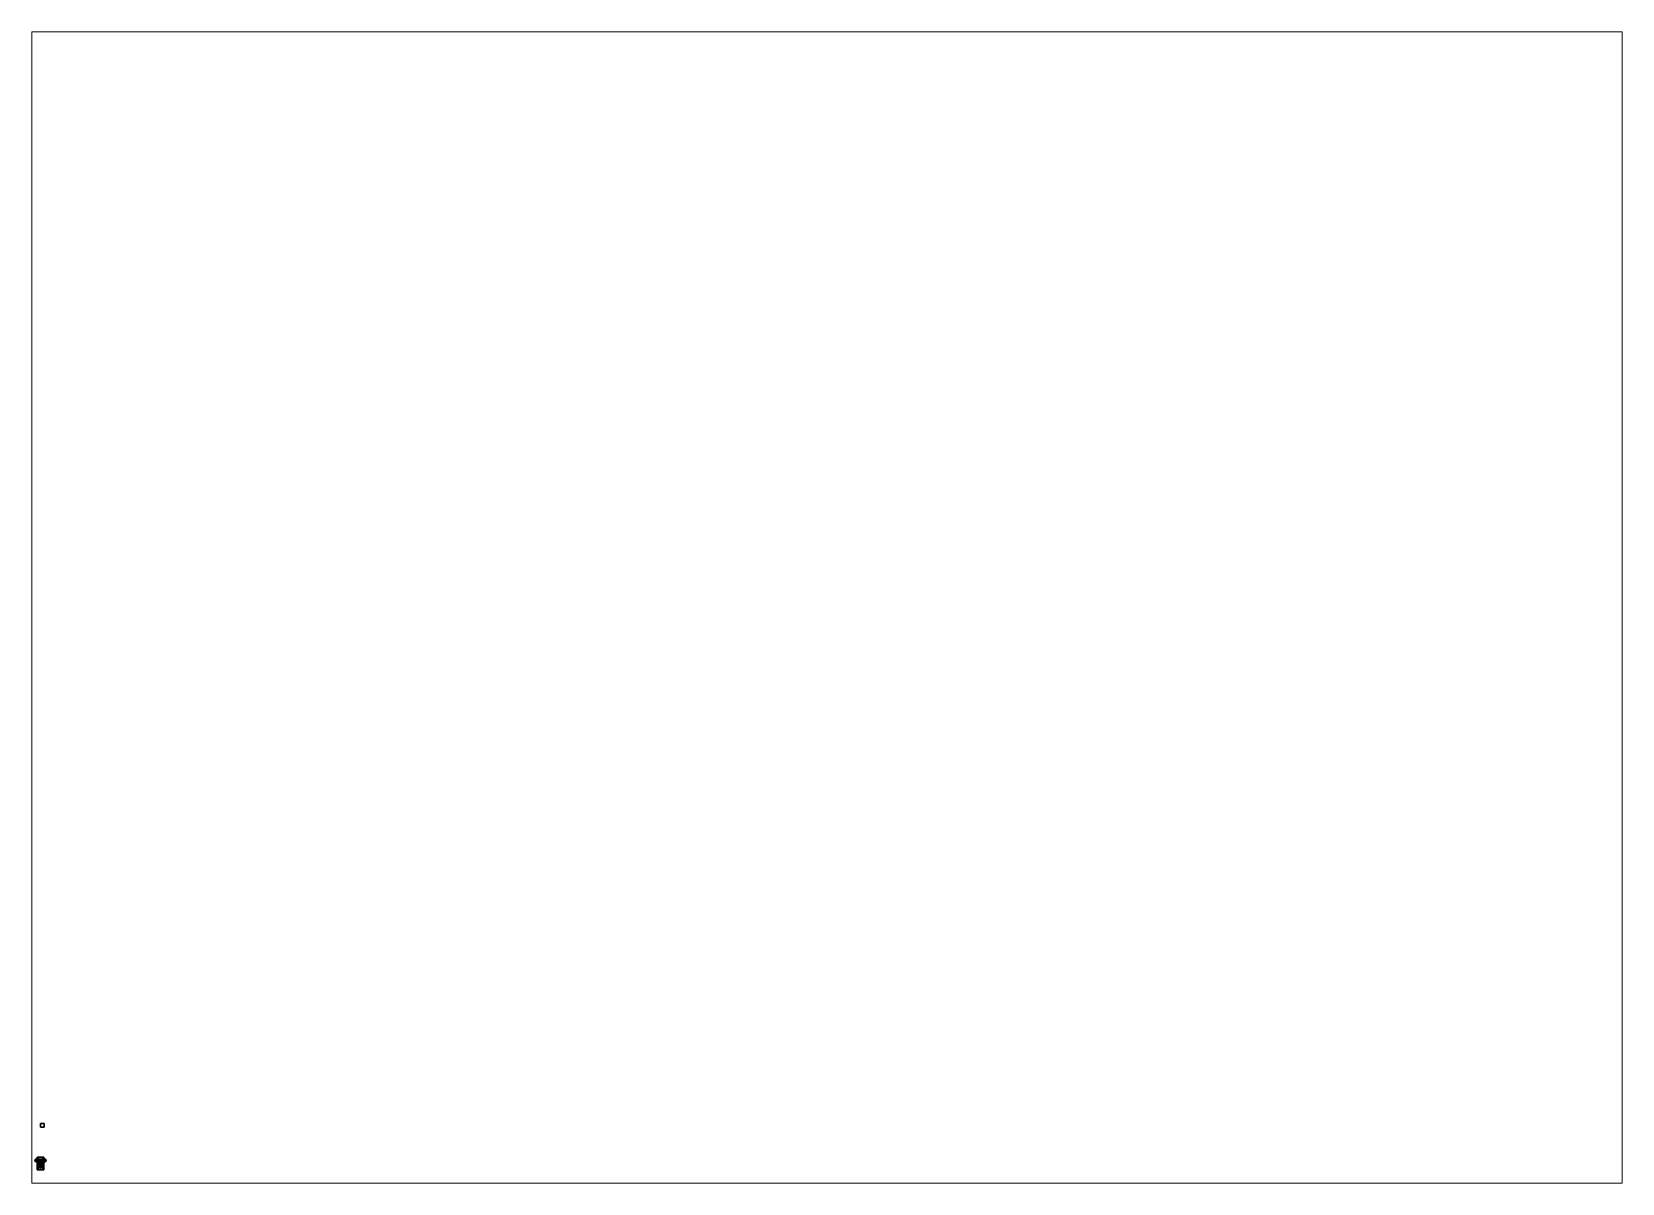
# Paper-space layout 'Layout1' of a CAD drawing. Header units: millimetres. Extents: x 28 to 251, y 20 to 181.
# The model-space entities are those that its viewports show. They can reach past a viewport. Long polylines and large blocks are cut down to what shows.
import ezdxf

# ---------------------------------------------------------------- set-up
doc = ezdxf.new("R2010")
doc.units = ezdxf.units.MM
for name, color, linetype in [('arm', 5, 'Continuous'), ('turret', 2, 'Continuous'), ('wheels', 2, 'Continuous')]:
    doc.layers.add(name, color=color, linetype=linetype)

msp = doc.modelspace()

# ---------------------------------------------------------------- linework, layer by layer
for points in [[(1, 10.73, -2.33), (1, 10.73, -3.33), (0, 10.73, -3.33), (0, 10.73, -2.33)], [(1, 10.73, -3.33), (1, 9.73, -3.33), (0, 9.73, -3.33), (0, 10.73, -3.33)], [(0, 10.73, -3.33), (0, 9.73, -3.33), (0, 9.73, -2.33), (0, 10.73, -2.33)], [(0, 10.73, -2.33), (0, 9.73, -2.33), (1, 9.73, -2.33), (1, 10.73, -2.33)], [(0, 9.73, -2.33), (0, 9.73, -3.33), (1, 9.73, -3.33), (1, 9.73, -2.33)], [(1, 9.73, -2.33), (1, 9.73, -3.33), (1, 10.73, -3.33), (1, 10.73, -2.33)], [(-0.89, 0.91, 0.46), (-0.89, -0.91, 0.46), (-0.89, -1.7, 1.05), (-0.89, 1.7, 1.05)], [(-0.89, 1.7, 1.05), (-0.89, -1.7, 1.05), (0.89, -1.7, 1.05), (0.89, 1.7, 1.05)], [(0.89, 1.7, 1.05), (0.87, 1.7, 0.93), (-0.87, 1.7, 0.93), (-0.89, 1.7, 1.05)], [(-0.89, 1.7, 1.05), (-0.89, 1.7, 0.69), (-0.89, 0.91, 0.46)], [(-0.87, 1.7, 0.93), (-0.87, 1.7, 0.69), (-0.89, 1.7, 0.69), (-0.89, 1.7, 1.05)], [(-0.87, 1.7, 0.69), (-0.87, 0.91, 0.46), (-0.89, 0.91, 0.46), (-0.89, 1.7, 0.69)], [(-0.87, -1.7, 0.93), (-0.87, -0.91, 0.46), (-0.87, 0.91, 0.46), (-0.87, 1.7, 0.93)], [(-0.87, 0.91, 0.46), (-0.87, 0.91, 0.46), (-0.87, 1.7, 0.69), (-0.87, 1.7, 0.93)], [(-0.73, 1.32, 0.04), (-0.78, 1.2, 0.04), (-0.69, 1.2, 0.04), (-0.67, 1.26, 0.04)], [(-0.73, 1.32), (-0.78, 1.2), (-0.78, 1.2, 0.04), (-0.73, 1.32, 0.04)], [(-0.78, 1.2, 0.04), (-0.73, 1.08, 0.04), (-0.67, 1.14, 0.04), (-0.69, 1.2, 0.04)], [(-0.78, 1.2), (-0.73, 1.08), (-0.73, 1.08, 0.04), (-0.78, 1.2, 0.04)], [(-0.61, 1.37, 0.04), (-0.73, 1.32, 0.04), (-0.67, 1.26, 0.04), (-0.61, 1.28, 0.04)], [(-0.61, 1.37), (-0.73, 1.32), (-0.73, 1.32, 0.04), (-0.61, 1.37, 0.04)], [(-0.73, 1.08, 0.04), (-0.61, 1.03, 0.04), (-0.61, 1.12, 0.04), (-0.67, 1.14, 0.04)], [(-0.73, 1.08), (-0.61, 1.03), (-0.61, 1.03, 0.04), (-0.73, 1.08, 0.04)], [(-0.66, 1.2, 0.08), (-0.65, 1.24, 0.08), (-0.67, 1.26, 0.04), (-0.69, 1.2, 0.04)], [(-0.65, 1.16, 0.08), (-0.66, 1.2, 0.08), (-0.69, 1.2, 0.04), (-0.67, 1.14, 0.04)], [(-0.65, 1.24, 0.08), (-0.61, 1.25, 0.08), (-0.61, 1.28, 0.04), (-0.67, 1.26, 0.04)], [(-0.61, 1.15, 0.08), (-0.65, 1.16, 0.08), (-0.67, 1.14, 0.04), (-0.61, 1.12, 0.04)], [(-0.64, 1.2, 0.08), (-0.63, 1.22, 0.08), (-0.65, 1.24, 0.08), (-0.66, 1.2, 0.08)], [(-0.63, 1.18, 0.08), (-0.64, 1.2, 0.08), (-0.66, 1.2, 0.08), (-0.65, 1.16, 0.08)], [(-0.63, 1.22, 0.08), (-0.61, 1.23, 0.08), (-0.61, 1.25, 0.08), (-0.65, 1.24, 0.08)], [(-0.61, 1.17, 0.08), (-0.63, 1.18, 0.08), (-0.65, 1.16, 0.08), (-0.61, 1.15, 0.08)], [(-0.63, 1.22, 0.08), (-0.64, 1.2, 0.08), (-0.64, 1.2, 0.93), (-0.63, 1.22, 0.93)], [(-0.64, 1.2, 0.08), (-0.63, 1.18, 0.08), (-0.63, 1.18, 0.93), (-0.64, 1.2, 0.93)], [(-0.61, 1.23, 0.08), (-0.63, 1.22, 0.08), (-0.63, 1.22, 0.93), (-0.61, 1.23, 0.93)], [(-0.63, 1.18, 0.08), (-0.61, 1.17, 0.08), (-0.61, 1.17, 0.93), (-0.63, 1.18, 0.93)], [(-0.49, 1.32, 0.04), (-0.61, 1.37, 0.04), (-0.61, 1.28, 0.04), (-0.55, 1.26, 0.04)], [(-0.49, 1.32), (-0.61, 1.37), (-0.61, 1.37, 0.04), (-0.49, 1.32, 0.04)], [(-0.61, 1.25, 0.08), (-0.57, 1.24, 0.08), (-0.55, 1.26, 0.04), (-0.61, 1.28, 0.04)], [(-0.61, 1.23, 0.08), (-0.59, 1.22, 0.08), (-0.57, 1.24, 0.08), (-0.61, 1.25, 0.08)], [(-0.59, 1.22, 0.08), (-0.61, 1.23, 0.08), (-0.61, 1.23, 0.93), (-0.59, 1.22, 0.93)], [(-0.61, 1.17, 0.08), (-0.59, 1.18, 0.08), (-0.59, 1.18, 0.93), (-0.61, 1.17, 0.93)], [(-0.59, 1.18, 0.08), (-0.61, 1.17, 0.08), (-0.61, 1.15, 0.08), (-0.57, 1.16, 0.08)], [(-0.57, 1.16, 0.08), (-0.61, 1.15, 0.08), (-0.61, 1.12, 0.04), (-0.55, 1.14, 0.04)], [(-0.61, 1.03, 0.04), (-0.49, 1.08, 0.04), (-0.55, 1.14, 0.04), (-0.61, 1.12, 0.04)], [(-0.61, 1.03), (-0.49, 1.08), (-0.49, 1.08, 0.04), (-0.61, 1.03, 0.04)], [(-0.59, 1.22, 0.08), (-0.58, 1.2, 0.08), (-0.56, 1.2, 0.08), (-0.57, 1.24, 0.08)], [(-0.58, 1.2, 0.08), (-0.59, 1.22, 0.08), (-0.59, 1.22, 0.93), (-0.58, 1.2, 0.93)], [(-0.59, 1.18, 0.08), (-0.58, 1.2, 0.08), (-0.58, 1.2, 0.93), (-0.59, 1.18, 0.93)], [(-0.58, 1.2, 0.08), (-0.59, 1.18, 0.08), (-0.57, 1.16, 0.08), (-0.56, 1.2, 0.08)], [(-0.51, 0.29, 1.05), (-0.59, 0, 1.05), (-0.59, 0, 1.1), (-0.51, 0.29, 1.1)], [(-0.59, 0, 1.05), (-0.51, -0.3, 1.05), (-0.51, -0.3, 1.1), (-0.59, 0, 1.1)], [(-0.57, 1.24, 0.08), (-0.56, 1.2, 0.08), (-0.53, 1.2, 0.04), (-0.55, 1.26, 0.04)], [(-0.56, 1.2, 0.08), (-0.57, 1.16, 0.08), (-0.55, 1.14, 0.04), (-0.53, 1.2, 0.04)], [(-0.44, 1.2, 0.04), (-0.49, 1.32, 0.04), (-0.55, 1.26, 0.04), (-0.53, 1.2, 0.04)], [(-0.49, 1.08, 0.04), (-0.44, 1.2, 0.04), (-0.53, 1.2, 0.04), (-0.55, 1.14, 0.04)], [(-0.3, 0.51, 1.05), (-0.51, 0.29, 1.05), (-0.51, 0.29, 1.1), (-0.3, 0.51, 1.1)], [(-0.44, 1.2), (-0.49, 1.32), (-0.49, 1.32, 0.04), (-0.44, 1.2, 0.04)], [(-0.49, 1.08), (-0.44, 1.2), (-0.44, 1.2, 0.04), (-0.49, 1.08, 0.04)], [(0, 0.59, 1.05), (-0.3, 0.51, 1.05), (-0.3, 0.51, 1.1), (0, 0.59, 1.1)], [(0.29, 0.51, 1.05), (0, 0.59, 1.05), (0, 0.59, 1.1), (0.29, 0.51, 1.1)], [(0.51, 0.29, 1.05), (0.29, 0.51, 1.05), (0.29, 0.51, 1.1), (0.51, 0.29, 1.1)], [(0.49, 1.32), (0.44, 1.2), (0.44, 1.2, 0.04), (0.49, 1.32, 0.04)], [(0.49, 1.32, 0.04), (0.44, 1.2, 0.04), (0.53, 1.2, 0.04), (0.55, 1.26, 0.04)], [(0.44, 1.2), (0.49, 1.08), (0.49, 1.08, 0.04), (0.44, 1.2, 0.04)], [(0.44, 1.2, 0.04), (0.49, 1.08, 0.04), (0.55, 1.14, 0.04), (0.53, 1.2, 0.04)], [(0.61, 1.37), (0.49, 1.32), (0.49, 1.32, 0.04), (0.61, 1.37, 0.04)], [(0.61, 1.37, 0.04), (0.49, 1.32, 0.04), (0.55, 1.26, 0.04), (0.61, 1.28, 0.04)], [(0.49, 1.08, 0.04), (0.61, 1.03, 0.04), (0.61, 1.12, 0.04), (0.55, 1.14, 0.04)], [(0.49, 1.08), (0.61, 1.03), (0.61, 1.03, 0.04), (0.49, 1.08, 0.04)], [(0.59, 0, 1.05), (0.51, 0.29, 1.05), (0.51, 0.29, 1.1), (0.59, 0, 1.1)], [(0.51, -0.3, 1.05), (0.59, 0, 1.05), (0.59, 0, 1.1), (0.51, -0.3, 1.1)], [(0.56, 1.2, 0.08), (0.57, 1.24, 0.08), (0.55, 1.26, 0.04), (0.53, 1.2, 0.04)], [(0.57, 1.16, 0.08), (0.56, 1.2, 0.08), (0.53, 1.2, 0.04), (0.55, 1.14, 0.04)], [(0.57, 1.24, 0.08), (0.61, 1.25, 0.08), (0.61, 1.28, 0.04), (0.55, 1.26, 0.04)], [(0.61, 1.15, 0.08), (0.57, 1.16, 0.08), (0.55, 1.14, 0.04), (0.61, 1.12, 0.04)], [(0.58, 1.2, 0.08), (0.59, 1.22, 0.08), (0.57, 1.24, 0.08), (0.56, 1.2, 0.08)], [(0.59, 1.18, 0.08), (0.58, 1.2, 0.08), (0.56, 1.2, 0.08), (0.57, 1.16, 0.08)], [(0.59, 1.22, 0.08), (0.61, 1.23, 0.08), (0.61, 1.25, 0.08), (0.57, 1.24, 0.08)], [(0.61, 1.17, 0.08), (0.59, 1.18, 0.08), (0.57, 1.16, 0.08), (0.61, 1.15, 0.08)], [(0.59, 1.22, 0.08), (0.58, 1.2, 0.08), (0.58, 1.2, 0.93), (0.59, 1.22, 0.93)], [(0.58, 1.2, 0.08), (0.59, 1.18, 0.08), (0.59, 1.18, 0.93), (0.58, 1.2, 0.93)], [(0.61, 1.23, 0.08), (0.59, 1.22, 0.08), (0.59, 1.22, 0.93), (0.61, 1.23, 0.93)], [(0.59, 1.18, 0.08), (0.61, 1.17, 0.08), (0.61, 1.17, 0.93), (0.59, 1.18, 0.93)], [(0.73, 1.32), (0.61, 1.37), (0.61, 1.37, 0.04), (0.73, 1.32, 0.04)], [(0.73, 1.32, 0.04), (0.61, 1.37, 0.04), (0.61, 1.28, 0.04), (0.67, 1.26, 0.04)], [(0.61, 1.25, 0.08), (0.65, 1.24, 0.08), (0.67, 1.26, 0.04), (0.61, 1.28, 0.04)], [(0.61, 1.23, 0.08), (0.63, 1.22, 0.08), (0.65, 1.24, 0.08), (0.61, 1.25, 0.08)], [(0.63, 1.22, 0.08), (0.61, 1.23, 0.08), (0.61, 1.23, 0.93), (0.63, 1.22, 0.93)], [(0.61, 1.17, 0.08), (0.63, 1.18, 0.08), (0.63, 1.18, 0.93), (0.61, 1.17, 0.93)], [(0.63, 1.18, 0.08), (0.61, 1.17, 0.08), (0.61, 1.15, 0.08), (0.65, 1.16, 0.08)], [(0.65, 1.16, 0.08), (0.61, 1.15, 0.08), (0.61, 1.12, 0.04), (0.67, 1.14, 0.04)], [(0.61, 1.03, 0.04), (0.73, 1.08, 0.04), (0.67, 1.14, 0.04), (0.61, 1.12, 0.04)], [(0.61, 1.03), (0.73, 1.08), (0.73, 1.08, 0.04), (0.61, 1.03, 0.04)], [(0.63, 1.22, 0.08), (0.64, 1.2, 0.08), (0.66, 1.2, 0.08), (0.65, 1.24, 0.08)], [(0.64, 1.2, 0.08), (0.63, 1.22, 0.08), (0.63, 1.22, 0.93), (0.64, 1.2, 0.93)], [(0.63, 1.18, 0.08), (0.64, 1.2, 0.08), (0.64, 1.2, 0.93), (0.63, 1.18, 0.93)], [(0.64, 1.2, 0.08), (0.63, 1.18, 0.08), (0.65, 1.16, 0.08), (0.66, 1.2, 0.08)], [(0.65, 1.24, 0.08), (0.66, 1.2, 0.08), (0.69, 1.2, 0.04), (0.67, 1.26, 0.04)], [(0.66, 1.2, 0.08), (0.65, 1.16, 0.08), (0.67, 1.14, 0.04), (0.69, 1.2, 0.04)], [(0.78, 1.2, 0.04), (0.73, 1.32, 0.04), (0.67, 1.26, 0.04), (0.69, 1.2, 0.04)], [(0.73, 1.08, 0.04), (0.78, 1.2, 0.04), (0.69, 1.2, 0.04), (0.67, 1.14, 0.04)], [(0.78, 1.2), (0.73, 1.32), (0.73, 1.32, 0.04), (0.78, 1.2, 0.04)], [(0.73, 1.08), (0.78, 1.2), (0.78, 1.2, 0.04), (0.73, 1.08, 0.04)], [(0.87, 0.91, 0.46), (0.87, -0.91, 0.46), (0.87, -1.7, 0.93), (0.87, 1.7, 0.93)], [(0.87, 1.7, 0.93), (0.87, 1.7, 0.69), (0.87, 0.91, 0.46)], [(0.89, 1.7, 0.69), (0.89, 0.91, 0.46), (0.87, 0.91, 0.46), (0.87, 1.7, 0.69)], [(0.89, 1.7, 1.05), (0.89, 1.7, 0.69), (0.87, 1.7, 0.69), (0.87, 1.7, 0.93)], [(0.89, -1.7, 1.05), (0.89, -0.91, 0.46), (0.89, 0.91, 0.46), (0.89, 1.7, 1.05)], [(0.89, 0.91, 0.46), (0.89, 0.91, 0.46), (0.89, 1.7, 0.69), (0.89, 1.7, 1.05)], [(-0.89, -0.91, 0.46), (-0.89, -0.91, 0.46), (-0.89, -1.7, 0.69), (-0.89, -1.7, 1.05)], [(-0.89, -1.7, 0.69), (-0.89, -0.91, 0.46), (-0.87, -0.91, 0.46), (-0.87, -1.7, 0.69)], [(-0.89, -1.7, 1.05), (-0.87, -1.7, 0.93), (0.87, -1.7, 0.93), (0.89, -1.7, 1.05)], [(-0.89, -1.7, 1.05), (-0.89, -1.7, 0.69), (-0.87, -1.7, 0.69), (-0.87, -1.7, 0.93)], [(-0.87, -1.7, 0.93), (-0.87, -1.7, 0.69), (-0.87, -0.91, 0.46)], [(-0.73, -1.08), (-0.78, -1.2), (-0.78, -1.2, 0.04), (-0.73, -1.08, 0.04)], [(-0.73, -1.08, 0.04), (-0.78, -1.2, 0.04), (-0.69, -1.2, 0.04), (-0.67, -1.14, 0.04)], [(-0.78, -1.2), (-0.73, -1.32), (-0.73, -1.32, 0.04), (-0.78, -1.2, 0.04)], [(-0.78, -1.2, 0.04), (-0.73, -1.32, 0.04), (-0.67, -1.26, 0.04), (-0.69, -1.2, 0.04)], [(-0.61, -1.03), (-0.73, -1.08), (-0.73, -1.08, 0.04), (-0.61, -1.03, 0.04)], [(-0.61, -1.03, 0.04), (-0.73, -1.08, 0.04), (-0.67, -1.14, 0.04), (-0.61, -1.12, 0.04)], [(-0.73, -1.32, 0.04), (-0.61, -1.37, 0.04), (-0.61, -1.28, 0.04), (-0.67, -1.26, 0.04)], [(-0.73, -1.32), (-0.61, -1.37), (-0.61, -1.37, 0.04), (-0.73, -1.32, 0.04)], [(-0.66, -1.2, 0.08), (-0.65, -1.16, 0.08), (-0.67, -1.14, 0.04), (-0.69, -1.2, 0.04)], [(-0.65, -1.24, 0.08), (-0.66, -1.2, 0.08), (-0.69, -1.2, 0.04), (-0.67, -1.26, 0.04)], [(-0.65, -1.16, 0.08), (-0.61, -1.15, 0.08), (-0.61, -1.12, 0.04), (-0.67, -1.14, 0.04)], [(-0.61, -1.25, 0.08), (-0.65, -1.24, 0.08), (-0.67, -1.26, 0.04), (-0.61, -1.28, 0.04)], [(-0.64, -1.2, 0.08), (-0.63, -1.18, 0.08), (-0.65, -1.16, 0.08), (-0.66, -1.2, 0.08)], [(-0.63, -1.22, 0.08), (-0.64, -1.2, 0.08), (-0.66, -1.2, 0.08), (-0.65, -1.24, 0.08)], [(-0.63, -1.18, 0.08), (-0.61, -1.17, 0.08), (-0.61, -1.15, 0.08), (-0.65, -1.16, 0.08)], [(-0.61, -1.23, 0.08), (-0.63, -1.22, 0.08), (-0.65, -1.24, 0.08), (-0.61, -1.25, 0.08)], [(-0.63, -1.18, 0.08), (-0.64, -1.2, 0.08), (-0.64, -1.2, 0.93), (-0.63, -1.18, 0.93)], [(-0.64, -1.2, 0.08), (-0.63, -1.22, 0.08), (-0.63, -1.22, 0.93), (-0.64, -1.2, 0.93)], [(-0.61, -1.17, 0.08), (-0.63, -1.18, 0.08), (-0.63, -1.18, 0.93), (-0.61, -1.17, 0.93)], [(-0.63, -1.22, 0.08), (-0.61, -1.23, 0.08), (-0.61, -1.23, 0.93), (-0.63, -1.22, 0.93)], [(-0.49, -1.08), (-0.61, -1.03), (-0.61, -1.03, 0.04), (-0.49, -1.08, 0.04)], [(-0.49, -1.08, 0.04), (-0.61, -1.03, 0.04), (-0.61, -1.12, 0.04), (-0.55, -1.14, 0.04)], [(-0.61, -1.15, 0.08), (-0.57, -1.16, 0.08), (-0.55, -1.14, 0.04), (-0.61, -1.12, 0.04)], [(-0.61, -1.17, 0.08), (-0.59, -1.18, 0.08), (-0.57, -1.16, 0.08), (-0.61, -1.15, 0.08)], [(-0.59, -1.18, 0.08), (-0.61, -1.17, 0.08), (-0.61, -1.17, 0.93), (-0.59, -1.18, 0.93)], [(-0.61, -1.23, 0.08), (-0.59, -1.22, 0.08), (-0.59, -1.22, 0.93), (-0.61, -1.23, 0.93)], [(-0.59, -1.22, 0.08), (-0.61, -1.23, 0.08), (-0.61, -1.25, 0.08), (-0.57, -1.24, 0.08)], [(-0.57, -1.24, 0.08), (-0.61, -1.25, 0.08), (-0.61, -1.28, 0.04), (-0.55, -1.26, 0.04)], [(-0.61, -1.37, 0.04), (-0.49, -1.32, 0.04), (-0.55, -1.26, 0.04), (-0.61, -1.28, 0.04)], [(-0.61, -1.37), (-0.49, -1.32), (-0.49, -1.32, 0.04), (-0.61, -1.37, 0.04)], [(-0.59, -1.18, 0.08), (-0.58, -1.2, 0.08), (-0.56, -1.2, 0.08), (-0.57, -1.16, 0.08)], [(-0.58, -1.2, 0.08), (-0.59, -1.18, 0.08), (-0.59, -1.18, 0.93), (-0.58, -1.2, 0.93)], [(-0.59, -1.22, 0.08), (-0.58, -1.2, 0.08), (-0.58, -1.2, 0.93), (-0.59, -1.22, 0.93)], [(-0.58, -1.2, 0.08), (-0.59, -1.22, 0.08), (-0.57, -1.24, 0.08), (-0.56, -1.2, 0.08)], [(-0.57, -1.16, 0.08), (-0.56, -1.2, 0.08), (-0.53, -1.2, 0.04), (-0.55, -1.14, 0.04)], [(-0.56, -1.2, 0.08), (-0.57, -1.24, 0.08), (-0.55, -1.26, 0.04), (-0.53, -1.2, 0.04)], [(-0.44, -1.2, 0.04), (-0.49, -1.08, 0.04), (-0.55, -1.14, 0.04), (-0.53, -1.2, 0.04)], [(-0.49, -1.32, 0.04), (-0.44, -1.2, 0.04), (-0.53, -1.2, 0.04), (-0.55, -1.26, 0.04)], [(-0.51, -0.3, 1.05), (-0.3, -0.51, 1.05), (-0.3, -0.51, 1.1), (-0.51, -0.3, 1.1)], [(-0.44, -1.2), (-0.49, -1.08), (-0.49, -1.08, 0.04), (-0.44, -1.2, 0.04)], [(-0.49, -1.32), (-0.44, -1.2), (-0.44, -1.2, 0.04), (-0.49, -1.32, 0.04)], [(-0.3, -0.51, 1.05), (0, -0.59, 1.05), (0, -0.59, 1.1), (-0.3, -0.51, 1.1)], [(0, -0.59, 1.05), (0.29, -0.51, 1.05), (0.29, -0.51, 1.1), (0, -0.59, 1.1)], [(0.29, -0.51, 1.05), (0.51, -0.3, 1.05), (0.51, -0.3, 1.1), (0.29, -0.51, 1.1)], [(0.49, -1.08, 0.04), (0.44, -1.2, 0.04), (0.53, -1.2, 0.04), (0.55, -1.14, 0.04)], [(0.49, -1.08), (0.44, -1.2), (0.44, -1.2, 0.04), (0.49, -1.08, 0.04)], [(0.44, -1.2, 0.04), (0.49, -1.32, 0.04), (0.55, -1.26, 0.04), (0.53, -1.2, 0.04)], [(0.44, -1.2), (0.49, -1.32), (0.49, -1.32, 0.04), (0.44, -1.2, 0.04)], [(0.61, -1.03, 0.04), (0.49, -1.08, 0.04), (0.55, -1.14, 0.04), (0.61, -1.12, 0.04)], [(0.61, -1.03), (0.49, -1.08), (0.49, -1.08, 0.04), (0.61, -1.03, 0.04)], [(0.49, -1.32, 0.04), (0.61, -1.37, 0.04), (0.61, -1.28, 0.04), (0.55, -1.26, 0.04)], [(0.49, -1.32), (0.61, -1.37), (0.61, -1.37, 0.04), (0.49, -1.32, 0.04)], [(0.56, -1.2, 0.08), (0.57, -1.16, 0.08), (0.55, -1.14, 0.04), (0.53, -1.2, 0.04)], [(0.57, -1.24, 0.08), (0.56, -1.2, 0.08), (0.53, -1.2, 0.04), (0.55, -1.26, 0.04)], [(0.57, -1.16, 0.08), (0.61, -1.15, 0.08), (0.61, -1.12, 0.04), (0.55, -1.14, 0.04)], [(0.61, -1.25, 0.08), (0.57, -1.24, 0.08), (0.55, -1.26, 0.04), (0.61, -1.28, 0.04)], [(0.58, -1.2, 0.08), (0.59, -1.18, 0.08), (0.57, -1.16, 0.08), (0.56, -1.2, 0.08)], [(0.59, -1.22, 0.08), (0.58, -1.2, 0.08), (0.56, -1.2, 0.08), (0.57, -1.24, 0.08)], [(0.59, -1.18, 0.08), (0.61, -1.17, 0.08), (0.61, -1.15, 0.08), (0.57, -1.16, 0.08)], [(0.61, -1.23, 0.08), (0.59, -1.22, 0.08), (0.57, -1.24, 0.08), (0.61, -1.25, 0.08)], [(0.59, -1.18, 0.08), (0.58, -1.2, 0.08), (0.58, -1.2, 0.93), (0.59, -1.18, 0.93)], [(0.58, -1.2, 0.08), (0.59, -1.22, 0.08), (0.59, -1.22, 0.93), (0.58, -1.2, 0.93)], [(0.61, -1.17, 0.08), (0.59, -1.18, 0.08), (0.59, -1.18, 0.93), (0.61, -1.17, 0.93)], [(0.59, -1.22, 0.08), (0.61, -1.23, 0.08), (0.61, -1.23, 0.93), (0.59, -1.22, 0.93)], [(0.73, -1.08, 0.04), (0.61, -1.03, 0.04), (0.61, -1.12, 0.04), (0.67, -1.14, 0.04)], [(0.73, -1.08), (0.61, -1.03), (0.61, -1.03, 0.04), (0.73, -1.08, 0.04)], [(0.61, -1.15, 0.08), (0.65, -1.16, 0.08), (0.67, -1.14, 0.04), (0.61, -1.12, 0.04)], [(0.61, -1.17, 0.08), (0.63, -1.18, 0.08), (0.65, -1.16, 0.08), (0.61, -1.15, 0.08)], [(0.63, -1.18, 0.08), (0.61, -1.17, 0.08), (0.61, -1.17, 0.93), (0.63, -1.18, 0.93)], [(0.61, -1.23, 0.08), (0.63, -1.22, 0.08), (0.63, -1.22, 0.93), (0.61, -1.23, 0.93)], [(0.63, -1.22, 0.08), (0.61, -1.23, 0.08), (0.61, -1.25, 0.08), (0.65, -1.24, 0.08)], [(0.65, -1.24, 0.08), (0.61, -1.25, 0.08), (0.61, -1.28, 0.04), (0.67, -1.26, 0.04)], [(0.61, -1.37, 0.04), (0.73, -1.32, 0.04), (0.67, -1.26, 0.04), (0.61, -1.28, 0.04)], [(0.61, -1.37), (0.73, -1.32), (0.73, -1.32, 0.04), (0.61, -1.37, 0.04)], [(0.63, -1.18, 0.08), (0.64, -1.2, 0.08), (0.66, -1.2, 0.08), (0.65, -1.16, 0.08)], [(0.64, -1.2, 0.08), (0.63, -1.18, 0.08), (0.63, -1.18, 0.93), (0.64, -1.2, 0.93)], [(0.63, -1.22, 0.08), (0.64, -1.2, 0.08), (0.64, -1.2, 0.93), (0.63, -1.22, 0.93)], [(0.64, -1.2, 0.08), (0.63, -1.22, 0.08), (0.65, -1.24, 0.08), (0.66, -1.2, 0.08)], [(0.65, -1.16, 0.08), (0.66, -1.2, 0.08), (0.69, -1.2, 0.04), (0.67, -1.14, 0.04)], [(0.66, -1.2, 0.08), (0.65, -1.24, 0.08), (0.67, -1.26, 0.04), (0.69, -1.2, 0.04)], [(0.78, -1.2, 0.04), (0.73, -1.08, 0.04), (0.67, -1.14, 0.04), (0.69, -1.2, 0.04)], [(0.73, -1.32, 0.04), (0.78, -1.2, 0.04), (0.69, -1.2, 0.04), (0.67, -1.26, 0.04)], [(0.78, -1.2), (0.73, -1.08), (0.73, -1.08, 0.04), (0.78, -1.2, 0.04)], [(0.73, -1.32), (0.78, -1.2), (0.78, -1.2, 0.04), (0.73, -1.32, 0.04)], [(0.87, -0.91, 0.46), (0.87, -0.91, 0.46), (0.87, -1.7, 0.69), (0.87, -1.7, 0.93)], [(0.87, -1.7, 0.69), (0.87, -0.91, 0.46), (0.89, -0.91, 0.46), (0.89, -1.7, 0.69)], [(0.87, -1.7, 0.93), (0.87, -1.7, 0.69), (0.89, -1.7, 0.69), (0.89, -1.7, 1.05)], [(0.89, -1.7, 1.05), (0.89, -1.7, 0.69), (0.89, -0.91, 0.46)]]:
    msp.add_3dface(points)
at = {"layer": 'arm'}
for points in [[(-0.52, -0.95, 1.48), (-0.6, -0.95, 1.78), (-0.5, -0.58, 1.78), (-0.43, -0.58, 1.53)], [(-0.6, -0.95, 1.78), (-0.52, -0.95, 2.08), (-0.43, -0.58, 2.03), (-0.5, -0.58, 1.78)], [(-0.52, -0.95, 4.28), (-0.6, -0.95, 4.58), (-0.5, -0.58, 4.58), (-0.43, -0.58, 4.33)], [(-0.6, -0.95, 4.58), (-0.52, -0.95, 4.88), (-0.43, -0.58, 4.83), (-0.5, -0.58, 4.58)], [(-0.59, -0.95, 1.78), (-0.51, -0.95, 2.08), (-0.52, -0.95, 2.08), (-0.6, -0.95, 1.78)], [(-0.51, -0.95, 1.49), (-0.59, -0.95, 1.78), (-0.6, -0.95, 1.78), (-0.52, -0.95, 1.48)], [(-0.51, -0.95, 4.28), (-0.59, -0.95, 4.58), (-0.6, -0.95, 4.58), (-0.52, -0.95, 4.28)], [(-0.59, -0.95, 4.58), (-0.51, -0.95, 4.88), (-0.52, -0.95, 4.88), (-0.6, -0.95, 4.58)], [(-0.49, -0.58, 1.78), (-0.42, -0.58, 2.02), (-0.51, -0.95, 2.08), (-0.59, -0.95, 1.78)], [(-0.42, -0.58, 1.54), (-0.49, -0.58, 1.78), (-0.59, -0.95, 1.78), (-0.51, -0.95, 1.49)], [(-0.42, -0.58, 4.33), (-0.49, -0.58, 4.58), (-0.59, -0.95, 4.58), (-0.51, -0.95, 4.29)], [(-0.49, -0.58, 4.58), (-0.42, -0.58, 4.82), (-0.51, -0.95, 4.88), (-0.59, -0.95, 4.58)], [(-0.59, -0.79, 3.36), (-0.58, -0.77, 3.38), (-0.51, -0.69, 3.23), (-0.52, -0.71, 3.21)], [(-0.58, -0.82, 3.35), (-0.59, -0.79, 3.36), (-0.52, -0.71, 3.21), (-0.51, -0.74, 3.2)], [(-0.58, -0.77, 3.38), (-0.59, -0.79, 3.36), (-0.03, -1.2, 4.37), (-0.04, -1.17, 4.37)], [(-0.59, -0.79, 3.36), (-0.58, -0.82, 3.35), (0, -1.21, 4.37), (-0.03, -1.2, 4.37)], [(-0.58, -0.77, 3.38), (-0.55, -0.76, 3.38), (-0.49, -0.69, 3.25), (-0.51, -0.69, 3.23)], [(-0.55, -0.83, 3.34), (-0.58, -0.82, 3.35), (-0.51, -0.74, 3.2), (-0.49, -0.76, 3.21)], [(-0.55, -0.76, 3.38), (-0.58, -0.77, 3.38), (-0.04, -1.17, 4.37), (-0.03, -1.14, 4.37)], [(-0.58, -0.82, 3.35), (-0.55, -0.83, 3.34), (0.03, -1.2, 4.37), (0, -1.21, 4.37)], [(-0.55, -0.76, 3.38), (-0.52, -0.77, 3.38), (-0.47, -0.71, 3.26), (-0.49, -0.69, 3.25)], [(-0.52, -0.77, 3.38), (-0.55, -0.76, 3.38), (-0.03, -1.14, 4.37), (0, -1.13, 4.37)], [(-0.52, -0.82, 3.35), (-0.55, -0.83, 3.34), (-0.49, -0.76, 3.21), (-0.47, -0.76, 3.24)], [(-0.55, -0.83, 3.34), (-0.52, -0.82, 3.35), (0.04, -1.17, 4.37), (0.03, -1.2, 4.37)], [(-0.3, -0.95, 1.26), (-0.52, -0.95, 1.48), (-0.43, -0.58, 1.53), (-0.25, -0.58, 1.35)], [(-0.52, -0.95, 2.08), (-0.3, -0.95, 2.3), (-0.25, -0.58, 2.21), (-0.43, -0.58, 2.03)], [(-0.52, -0.95, 4.88), (-0.3, -0.95, 5.1), (-0.25, -0.58, 5.01), (-0.43, -0.58, 4.83)], [(-0.3, -0.95, 4.06), (-0.52, -0.95, 4.28), (-0.43, -0.58, 4.33), (-0.25, -0.58, 4.15)], [(-0.52, -0.71, 3.21), (-0.51, -0.69, 3.23), (-0.34, -0.65, 3.17), (-0.34, -0.67, 3.15)], [(-0.51, -0.74, 3.2), (-0.52, -0.71, 3.21), (-0.34, -0.67, 3.15), (-0.34, -0.7, 3.14)], [(-0.52, -0.77, 3.38), (-0.51, -0.79, 3.36), (-0.46, -0.73, 3.26), (-0.47, -0.71, 3.26)], [(-0.51, -0.79, 3.36), (-0.52, -0.82, 3.35), (-0.47, -0.76, 3.24), (-0.46, -0.73, 3.26)], [(-0.51, -0.79, 3.36), (-0.52, -0.77, 3.38), (0, -1.13, 4.37), (0.03, -1.14, 4.37)], [(-0.52, -0.82, 3.35), (-0.51, -0.79, 3.36), (0.03, -1.14, 4.37), (0.04, -1.17, 4.37)], [(-0.51, -0.95, 2.08), (-0.3, -0.95, 2.29), (-0.3, -0.95, 2.3), (-0.52, -0.95, 2.08)], [(-0.3, -0.95, 1.27), (-0.51, -0.95, 1.49), (-0.52, -0.95, 1.48), (-0.3, -0.95, 1.26)], [(-0.51, -0.95, 4.87), (-0.3, -0.95, 5.09), (-0.3, -0.95, 5.1), (-0.52, -0.95, 4.88)], [(-0.3, -0.95, 4.07), (-0.51, -0.95, 4.29), (-0.52, -0.95, 4.28), (-0.3, -0.95, 4.06)], [(-0.42, -0.58, 2.02), (-0.25, -0.58, 2.2), (-0.3, -0.95, 2.29), (-0.51, -0.95, 2.08)], [(-0.25, -0.58, 1.36), (-0.42, -0.58, 1.54), (-0.51, -0.95, 1.49), (-0.3, -0.95, 1.27)], [(-0.42, -0.58, 4.82), (-0.25, -0.58, 5), (-0.3, -0.95, 5.09), (-0.51, -0.95, 4.88)], [(-0.25, -0.58, 4.16), (-0.42, -0.58, 4.33), (-0.51, -0.95, 4.29), (-0.3, -0.95, 4.07)], [(-0.51, -0.69, 3.23), (-0.49, -0.69, 3.25), (-0.34, -0.66, 3.2), (-0.34, -0.65, 3.17)], [(-0.49, -0.76, 3.21), (-0.51, -0.74, 3.2), (-0.34, -0.7, 3.14), (-0.34, -0.72, 3.16)], [(-0.43, -0.58, 1.53), (-0.5, -0.58, 1.78), (-0.21, -0.47, 1.78), (-0.18, -0.47, 1.67)], [(-0.5, -0.58, 1.78), (-0.43, -0.58, 2.03), (-0.18, -0.47, 1.88), (-0.21, -0.47, 1.78)], [(-0.43, -0.58, 4.33), (-0.5, -0.58, 4.58), (-0.21, -0.47, 4.58), (-0.18, -0.47, 4.48)], [(-0.5, -0.58, 4.58), (-0.43, -0.58, 4.83), (-0.18, -0.47, 4.69), (-0.21, -0.47, 4.58)], [(-0.2, -0.48, 1.78), (-0.17, -0.48, 1.88), (-0.42, -0.58, 2.02), (-0.49, -0.58, 1.78)], [(-0.17, -0.48, 1.68), (-0.2, -0.48, 1.78), (-0.49, -0.58, 1.78), (-0.42, -0.58, 1.54)], [(-0.17, -0.48, 4.48), (-0.2, -0.48, 4.58), (-0.49, -0.58, 4.58), (-0.42, -0.58, 4.33)], [(-0.2, -0.48, 4.58), (-0.17, -0.48, 4.68), (-0.42, -0.58, 4.82), (-0.49, -0.58, 4.58)], [(-0.49, -0.69, 3.25), (-0.47, -0.71, 3.26), (-0.34, -0.68, 3.22), (-0.34, -0.66, 3.2)], [(-0.47, -0.76, 3.24), (-0.49, -0.76, 3.21), (-0.34, -0.72, 3.16), (-0.34, -0.73, 3.19)], [(-0.47, -0.71, 3.26), (-0.46, -0.73, 3.26), (-0.34, -0.71, 3.21), (-0.34, -0.68, 3.22)], [(-0.46, -0.73, 3.26), (-0.47, -0.76, 3.24), (-0.34, -0.73, 3.19), (-0.34, -0.71, 3.21)], [(-0.25, -0.58, 1.35), (-0.43, -0.58, 1.53), (-0.18, -0.47, 1.67), (-0.11, -0.47, 1.6)], [(-0.43, -0.58, 2.03), (-0.25, -0.58, 2.21), (-0.11, -0.47, 1.96), (-0.18, -0.47, 1.88)], [(-0.43, -0.58, 4.83), (-0.25, -0.58, 5.01), (-0.11, -0.47, 4.76), (-0.18, -0.47, 4.69)], [(-0.25, -0.58, 4.15), (-0.43, -0.58, 4.33), (-0.18, -0.47, 4.48), (-0.11, -0.47, 4.4)], [(-0.17, -0.48, 1.88), (-0.1, -0.48, 1.95), (-0.25, -0.58, 2.2), (-0.42, -0.58, 2.02)], [(-0.1, -0.48, 1.61), (-0.17, -0.48, 1.68), (-0.42, -0.58, 1.54), (-0.25, -0.58, 1.36)], [(-0.17, -0.48, 4.68), (-0.1, -0.48, 4.75), (-0.25, -0.58, 5), (-0.42, -0.58, 4.82)], [(-0.1, -0.48, 4.41), (-0.17, -0.48, 4.48), (-0.42, -0.58, 4.33), (-0.25, -0.58, 4.16)], [(-0.34, -0.76, 4.01), (-0.34, -0.62, 4.01), (-0.34, -0.58, 3.18), (-0.34, -0.8, 3.18)], [(-0.34, -0.62, 4.01), (-0.3, -0.62, 4.01), (-0.3, -0.58, 3.18), (-0.34, -0.58, 3.18)], [(-0.34, -0.58, 3.18), (-0.3, -0.58, 3.18), (-0.3, -0.62, 2.35), (-0.34, -0.62, 2.35)], [(-0.34, -0.62, 2.35), (-0.34, -0.76, 2.35), (-0.34, -0.8, 3.18), (-0.34, -0.58, 3.18)], [(-0.3, -0.76, 4.01), (-0.3, -0.62, 4.01), (-0.34, -0.62, 4.01), (-0.34, -0.76, 4.01)], [(-0.34, -0.62, 2.14), (-0.34, -0.76, 2.19), (-0.34, -0.76, 2.35), (-0.34, -0.62, 2.35)], [(-0.3, -0.62, 2.18), (-0.34, -0.62, 2.14), (-0.34, -0.62, 2.35), (-0.3, -0.62, 2.35)], [(-0.34, -0.62, 4.22), (-0.3, -0.62, 4.18), (-0.3, -0.62, 4.01), (-0.34, -0.62, 4.01)], [(-0.34, -0.76, 4.17), (-0.34, -0.62, 4.22), (-0.34, -0.62, 4.01), (-0.34, -0.76, 4.01)], [(-0.34, -0.8, 3.18), (-0.3, -0.8, 3.18), (-0.3, -0.76, 4.01), (-0.34, -0.76, 4.01)], [(-0.34, -0.76, 2.35), (-0.3, -0.76, 2.35), (-0.3, -0.8, 3.18), (-0.34, -0.8, 3.18)], [(-0.34, -0.76, 2.19), (-0.3, -0.76, 2.23), (-0.3, -0.76, 2.35), (-0.34, -0.76, 2.35)], [(-0.3, -0.76, 4.13), (-0.34, -0.76, 4.17), (-0.34, -0.76, 4.01), (-0.3, -0.76, 4.01)], [(-0.28, -0.44, 3.43), (-0.28, -0.33, 3.18), (-0.3, -0.33, 3.18), (-0.3, -0.44, 3.43)], [(-0.28, -0.33, 3.18), (-0.28, -0.44, 2.93), (-0.3, -0.44, 2.93), (-0.3, -0.33, 3.18)], [(-0.3, -0.6, 3.5), (-0.3, -0.44, 3.43), (-0.3, -0.33, 3.18), (-0.3, -0.59, 3.18)], [(-0.3, -0.58, 3.18), (-0.3, -0.33, 3.18), (-0.3, -0.44, 2.93), (-0.3, -0.6, 2.86)], [(-0.28, -0.69, 3.54), (-0.28, -0.44, 3.43), (-0.3, -0.44, 3.43), (-0.3, -0.69, 3.54)], [(-0.28, -0.44, 2.93), (-0.28, -0.69, 2.82), (-0.3, -0.69, 2.82), (-0.3, -0.44, 2.93)], [(0, -0.95, 1.18), (-0.3, -0.95, 1.26), (-0.25, -0.58, 1.35), (0, -0.58, 1.28)], [(-0.3, -0.95, 2.3), (0, -0.95, 2.38), (0, -0.58, 2.28), (-0.25, -0.58, 2.21)], [(-0.3, -0.95, 5.1), (0, -0.95, 5.18), (0, -0.58, 5.08), (-0.25, -0.58, 5.01)], [(0, -0.95, 3.98), (-0.3, -0.95, 4.06), (-0.25, -0.58, 4.15), (0, -0.58, 4.08)], [(-0.3, -0.69, 3.54), (-0.3, -0.6, 3.5), (-0.3, -0.62, 4.01), (-0.3, -0.76, 4.01)], [(-0.3, -0.6, 2.86), (-0.3, -0.69, 2.82), (-0.3, -0.62, 2.35)], [(-0.3, -0.69, 2.82), (-0.3, -0.78, 2.86), (-0.3, -0.76, 2.35), (-0.3, -0.62, 2.35)], [(-0.3, -0.76, 2.23), (-0.3, -0.62, 2.18), (-0.3, -0.62, 2.35), (-0.3, -0.76, 2.35)], [(-0.3, -0.62, 4.18), (-0.3, -0.76, 4.13), (-0.3, -0.76, 4.01), (-0.3, -0.62, 4.01)], [(-0.28, -0.94, 3.43), (-0.28, -0.69, 3.54), (-0.3, -0.69, 3.54), (-0.3, -0.94, 3.43)], [(-0.28, -0.69, 2.82), (-0.28, -0.94, 2.93), (-0.3, -0.94, 2.93), (-0.3, -0.69, 2.82)], [(-0.3, -0.78, 3.5), (-0.3, -0.69, 3.54), (-0.3, -0.76, 4.01)], [(-0.3, -1.05, 3.18), (-0.3, -0.94, 3.43), (-0.3, -0.78, 3.5), (-0.3, -0.94, 2.93)], [(-0.3, -0.94, 2.93), (-0.3, -0.8, 3.18), (-0.3, -0.8, 3.18), (-0.3, -0.78, 2.86)], [(-0.3, -0.94, 2.93), (-0.3, -0.78, 3.5), (-0.3, -0.78, 3.5), (-0.3, -0.8, 3.18)], [(-0.28, -1.05, 3.18), (-0.28, -0.94, 3.43), (-0.3, -0.94, 3.43), (-0.3, -1.05, 3.18)], [(-0.28, -0.94, 2.93), (-0.28, -1.05, 3.18), (-0.3, -1.05, 3.18), (-0.3, -0.94, 2.93)], [(-0.3, -0.95, 2.29), (0, -0.95, 2.37), (0, -0.95, 2.38), (-0.3, -0.95, 2.3)], [(0, -0.95, 1.19), (-0.3, -0.95, 1.27), (-0.3, -0.95, 1.26), (0, -0.95, 1.18)], [(-0.3, -0.95, 5.09), (0, -0.95, 5.17), (0, -0.95, 5.18), (-0.3, -0.95, 5.1)], [(0, -0.95, 3.99), (-0.3, -0.95, 4.07), (-0.3, -0.95, 4.06), (0, -0.95, 3.98)], [(-0.25, -0.58, 2.2), (0, -0.58, 2.27), (0, -0.95, 2.37), (-0.3, -0.95, 2.29)], [(0, -0.58, 1.29), (-0.25, -0.58, 1.36), (-0.3, -0.95, 1.27), (0, -0.95, 1.19)], [(-0.25, -0.58, 5), (0, -0.58, 5.07), (0, -0.95, 5.17), (-0.3, -0.95, 5.09)], [(0, -0.58, 4.09), (-0.25, -0.58, 4.16), (-0.3, -0.95, 4.07), (0, -0.95, 3.99)], [(-0.28, -0.94, 3.43), (-0.28, -0.33, 3.18), (-0.28, -0.44, 3.43), (-0.28, -0.69, 3.54)], [(-0.28, -1.05, 3.18), (-0.28, -0.44, 2.93), (-0.28, -0.33, 3.18), (-0.28, -0.94, 3.43)], [(-0.28, -0.94, 2.93), (-0.28, -0.69, 2.82), (-0.28, -0.44, 2.93), (-0.28, -1.05, 3.18)], [(0, -0.58, 1.28), (-0.25, -0.58, 1.35), (-0.11, -0.47, 1.6), (0, -0.47, 1.57)], [(-0.25, -0.58, 2.21), (0, -0.58, 2.28), (0, -0.47, 1.99), (-0.11, -0.47, 1.96)], [(-0.25, -0.58, 5.01), (0, -0.58, 5.08), (0, -0.47, 4.79), (-0.11, -0.47, 4.76)], [(0, -0.58, 4.08), (-0.25, -0.58, 4.15), (-0.11, -0.47, 4.4), (0, -0.47, 4.37)], [(-0.1, -0.48, 1.95), (0, -0.48, 1.98), (0, -0.58, 2.27), (-0.25, -0.58, 2.2)], [(0, -0.48, 1.58), (-0.1, -0.48, 1.61), (-0.25, -0.58, 1.36), (0, -0.58, 1.29)], [(-0.1, -0.48, 4.75), (0, -0.48, 4.78), (0, -0.58, 5.07), (-0.25, -0.58, 5)], [(0, -0.48, 4.38), (-0.1, -0.48, 4.41), (-0.25, -0.58, 4.16), (0, -0.58, 4.09)], [(-0.18, -0.47, 1.88), (0.1, -0.47, 1.96), (0.18, -0.47, 1.88), (-0.21, -0.47, 1.78)], [(-0.21, -0.47, 1.78), (0.18, -0.47, 1.88), (0.21, -0.47, 1.78), (-0.18, -0.47, 1.67)], [(0.21, -0.47, 4.58), (-0.18, -0.47, 4.48), (-0.21, -0.47, 4.58), (0.18, -0.47, 4.69)], [(0.18, -0.47, 4.69), (-0.21, -0.47, 4.58), (-0.18, -0.47, 4.69), (0.1, -0.47, 4.76)], [(0.17, -0.48, 1.88), (-0.2, -0.48, 1.78), (-0.17, -0.48, 1.68), (0.2, -0.48, 1.78)], [(0.1, -0.48, 1.95), (-0.17, -0.48, 1.88), (-0.2, -0.48, 1.78), (0.17, -0.48, 1.88)], [(-0.17, -0.48, 4.48), (0.2, -0.48, 4.58), (0.17, -0.48, 4.68), (-0.2, -0.48, 4.58)], [(-0.2, -0.48, 4.58), (0.17, -0.48, 4.68), (0.1, -0.48, 4.75), (-0.17, -0.48, 4.68)], [(-0.11, -0.47, 1.96), (0, -0.47, 1.99), (0.1, -0.47, 1.96), (-0.18, -0.47, 1.88)], [(-0.18, -0.47, 1.67), (0.21, -0.47, 1.78), (0.18, -0.47, 1.67), (-0.11, -0.47, 1.6)], [(0.18, -0.47, 4.48), (-0.11, -0.47, 4.4), (-0.18, -0.47, 4.48), (0.21, -0.47, 4.58)], [(0.1, -0.47, 4.76), (-0.18, -0.47, 4.69), (-0.11, -0.47, 4.76), (0, -0.47, 4.79)], [(0.2, -0.48, 1.78), (-0.17, -0.48, 1.68), (-0.1, -0.48, 1.61), (0.17, -0.48, 1.68)], [(0, -0.48, 1.98), (-0.1, -0.48, 1.95), (-0.17, -0.48, 1.88), (0.1, -0.48, 1.95)], [(-0.1, -0.48, 4.41), (0.17, -0.48, 4.48), (0.2, -0.48, 4.58), (-0.17, -0.48, 4.48)], [(-0.17, -0.48, 4.68), (0.1, -0.48, 4.75), (0, -0.48, 4.78), (-0.1, -0.48, 4.75)], [(-0.11, -0.47, 1.6), (0.18, -0.47, 1.67), (0.1, -0.47, 1.6), (0, -0.47, 1.57)], [(0.1, -0.47, 4.4), (0, -0.47, 4.37), (-0.11, -0.47, 4.4), (0.18, -0.47, 4.48)], [(0.17, -0.48, 1.68), (-0.1, -0.48, 1.61), (0, -0.48, 1.58), (0.1, -0.48, 1.61)], [(0, -0.48, 4.38), (0.1, -0.48, 4.41), (0.17, -0.48, 4.48), (-0.1, -0.48, 4.41)], [(-0.04, -0.48, 1.78), (-0.03, -0.48, 1.75), (-0.03, -0.96, 1.75), (-0.04, -0.96, 1.78)], [(-0.03, -0.48, 1.81), (-0.04, -0.48, 1.78), (-0.04, -0.96, 1.78), (-0.03, -0.96, 1.81)], [(-0.03, -0.48, 4.61), (-0.04, -0.48, 4.58), (-0.04, -0.96, 4.58), (-0.03, -0.96, 4.61)], [(-0.04, -0.48, 4.58), (-0.03, -0.48, 4.55), (-0.03, -0.96, 4.55), (-0.04, -0.96, 4.58)], [(0.52, -0.82, 3.01), (0.51, -0.79, 3), (-0.03, -1.14, 1.99), (-0.04, -1.17, 1.99)], [(0.55, -0.83, 3.02), (0.52, -0.82, 3.01), (-0.04, -1.17, 1.99), (-0.03, -1.2, 1.99)], [(-0.04, -1.11, 1.84), (-0.03, -1.09, 1.86), (-0.03, -0.96, 1.81), (-0.04, -0.96, 1.78)], [(-0.03, -1.13, 1.82), (-0.04, -1.11, 1.84), (-0.04, -0.96, 1.78), (-0.03, -0.96, 1.75)], [(-0.03, -1.09, 4.5), (-0.04, -1.11, 4.52), (-0.04, -0.96, 4.58), (-0.03, -0.96, 4.55)], [(-0.04, -1.11, 4.52), (-0.03, -1.13, 4.54), (-0.03, -0.96, 4.61), (-0.04, -0.96, 4.58)], [(-0.04, -1.17, 1.99), (-0.03, -1.14, 1.99), (-0.03, -1.09, 1.86), (-0.04, -1.11, 1.84)], [(-0.03, -1.14, 4.37), (-0.04, -1.17, 4.37), (-0.04, -1.11, 4.52), (-0.03, -1.09, 4.5)], [(-0.03, -1.2, 1.99), (-0.04, -1.17, 1.99), (-0.04, -1.11, 1.84), (-0.03, -1.13, 1.82)], [(-0.04, -1.17, 4.37), (-0.03, -1.2, 4.37), (-0.03, -1.13, 4.54), (-0.04, -1.11, 4.52)], [(-0.03, -0.48, 1.75), (0, -0.48, 1.74), (0, -0.96, 1.74), (-0.03, -0.96, 1.75)], [(0, -0.48, 1.82), (-0.03, -0.48, 1.81), (-0.03, -0.96, 1.81), (0, -0.96, 1.82)], [(0, -0.48, 4.62), (-0.03, -0.48, 4.61), (-0.03, -0.96, 4.61), (0, -0.96, 4.62)], [(-0.03, -0.48, 4.55), (0, -0.48, 4.54), (0, -0.96, 4.54), (-0.03, -0.96, 4.55)], [(0.51, -0.79, 3), (0.52, -0.77, 2.98), (0, -1.13, 1.99), (-0.03, -1.14, 1.99)], [(0.58, -0.82, 3.01), (0.55, -0.83, 3.02), (-0.03, -1.2, 1.99), (0, -1.21, 1.99)], [(-0.03, -1.09, 1.86), (0, -1.08, 1.87), (0, -0.96, 1.82), (-0.03, -0.96, 1.81)], [(0, -1.14, 1.81), (-0.03, -1.13, 1.82), (-0.03, -0.96, 1.75), (0, -0.96, 1.74)], [(0, -1.08, 4.49), (-0.03, -1.09, 4.5), (-0.03, -0.96, 4.55), (0, -0.96, 4.54)], [(-0.03, -1.13, 4.54), (0, -1.14, 4.55), (0, -0.96, 4.62), (-0.03, -0.96, 4.61)], [(-0.03, -1.14, 1.99), (0, -1.13, 1.99), (0, -1.08, 1.87), (-0.03, -1.09, 1.86)], [(0, -1.13, 4.37), (-0.03, -1.14, 4.37), (-0.03, -1.09, 4.5), (0, -1.08, 4.49)], [(0, -1.21, 1.99), (-0.03, -1.2, 1.99), (-0.03, -1.13, 1.82), (0, -1.14, 1.81)], [(-0.03, -1.2, 4.37), (0, -1.21, 4.37), (0, -1.14, 4.55), (-0.03, -1.13, 4.54)], [(0.25, -0.58, 1.35), (0, -0.58, 1.28), (0, -0.47, 1.57), (0.1, -0.47, 1.6)], [(0, -0.58, 2.28), (0.25, -0.58, 2.21), (0.1, -0.47, 1.96), (0, -0.47, 1.99)], [(0, -0.58, 5.08), (0.25, -0.58, 5.01), (0.1, -0.47, 4.76), (0, -0.47, 4.79)], [(0.25, -0.58, 4.15), (0, -0.58, 4.08), (0, -0.47, 4.37), (0.1, -0.47, 4.4)], [(0, -0.48, 1.98), (0.1, -0.48, 1.95), (0.24, -0.58, 2.2), (0, -0.58, 2.27)], [(0.1, -0.48, 1.61), (0, -0.48, 1.58), (0, -0.58, 1.29), (0.24, -0.58, 1.36)], [(0, -0.48, 1.74), (0.03, -0.48, 1.75), (0.03, -0.96, 1.75), (0, -0.96, 1.74)], [(0.03, -0.48, 1.81), (0, -0.48, 1.82), (0, -0.96, 1.82), (0.03, -0.96, 1.81)], [(0, -0.48, 4.78), (0.1, -0.48, 4.75), (0.24, -0.58, 5), (0, -0.58, 5.07)], [(0.03, -0.48, 4.61), (0, -0.48, 4.62), (0, -0.96, 4.62), (0.03, -0.96, 4.61)], [(0, -0.48, 4.54), (0.03, -0.48, 4.55), (0.03, -0.96, 4.55), (0, -0.96, 4.54)], [(0.1, -0.48, 4.41), (0, -0.48, 4.38), (0, -0.58, 4.09), (0.24, -0.58, 4.16)], [(0, -0.58, 2.27), (0.24, -0.58, 2.2), (0.29, -0.95, 2.29), (0, -0.95, 2.37)], [(0.24, -0.58, 1.36), (0, -0.58, 1.29), (0, -0.95, 1.19), (0.29, -0.95, 1.27)], [(0.3, -0.95, 1.26), (0, -0.95, 1.18), (0, -0.58, 1.28), (0.25, -0.58, 1.35)], [(0, -0.95, 2.38), (0.3, -0.95, 2.3), (0.25, -0.58, 2.21), (0, -0.58, 2.28)], [(0, -0.58, 5.07), (0.24, -0.58, 5), (0.29, -0.95, 5.09), (0, -0.95, 5.17)], [(0, -0.95, 5.18), (0.3, -0.95, 5.1), (0.25, -0.58, 5.01), (0, -0.58, 5.08)], [(0.24, -0.58, 4.16), (0, -0.58, 4.09), (0, -0.95, 3.99), (0.29, -0.95, 4.07)], [(0.3, -0.95, 4.06), (0, -0.95, 3.98), (0, -0.58, 4.08), (0.25, -0.58, 4.15)], [(0.52, -0.77, 2.98), (0.55, -0.76, 2.98), (0.03, -1.14, 1.99), (0, -1.13, 1.99)], [(0.59, -0.79, 3), (0.58, -0.82, 3.01), (0, -1.21, 1.99), (0.03, -1.2, 1.99)], [(0.29, -0.95, 1.27), (0, -0.95, 1.19), (0, -0.95, 1.18), (0.3, -0.95, 1.26)], [(0, -0.95, 2.37), (0.29, -0.95, 2.29), (0.3, -0.95, 2.3), (0, -0.95, 2.38)], [(0, -0.95, 5.17), (0.29, -0.95, 5.09), (0.3, -0.95, 5.1), (0, -0.95, 5.18)], [(0.29, -0.95, 4.07), (0, -0.95, 3.99), (0, -0.95, 3.98), (0.3, -0.95, 4.06)], [(0, -1.08, 1.87), (0.03, -1.09, 1.86), (0.03, -0.96, 1.81), (0, -0.96, 1.82)], [(0.03, -1.13, 1.82), (0, -1.14, 1.81), (0, -0.96, 1.74), (0.03, -0.96, 1.75)], [(0.03, -1.09, 4.5), (0, -1.08, 4.49), (0, -0.96, 4.54), (0.03, -0.96, 4.55)], [(0, -1.14, 4.55), (0.03, -1.13, 4.54), (0.03, -0.96, 4.61), (0, -0.96, 4.62)], [(0, -1.13, 1.99), (0.03, -1.14, 1.99), (0.03, -1.09, 1.86), (0, -1.08, 1.87)], [(0.03, -1.14, 4.37), (0, -1.13, 4.37), (0, -1.08, 4.49), (0.03, -1.09, 4.5)], [(0.03, -1.2, 1.99), (0, -1.21, 1.99), (0, -1.14, 1.81), (0.03, -1.13, 1.82)], [(0, -1.21, 4.37), (0.03, -1.2, 4.37), (0.03, -1.13, 4.54), (0, -1.14, 4.55)], [(0.03, -0.48, 1.75), (0.04, -0.48, 1.78), (0.04, -0.96, 1.78), (0.03, -0.96, 1.75)], [(0.04, -0.48, 1.78), (0.03, -0.48, 1.81), (0.03, -0.96, 1.81), (0.04, -0.96, 1.78)], [(0.04, -0.48, 4.58), (0.03, -0.48, 4.61), (0.03, -0.96, 4.61), (0.04, -0.96, 4.58)], [(0.03, -0.48, 4.55), (0.04, -0.48, 4.58), (0.04, -0.96, 4.58), (0.03, -0.96, 4.55)], [(0.55, -0.76, 2.98), (0.58, -0.77, 2.98), (0.04, -1.17, 1.99), (0.03, -1.14, 1.99)], [(0.58, -0.77, 2.98), (0.59, -0.79, 3), (0.03, -1.2, 1.99), (0.04, -1.17, 1.99)], [(0.03, -1.09, 1.86), (0.04, -1.11, 1.84), (0.04, -0.96, 1.78), (0.03, -0.96, 1.81)], [(0.04, -1.11, 1.84), (0.03, -1.13, 1.82), (0.03, -0.96, 1.75), (0.04, -0.96, 1.78)], [(0.04, -1.11, 4.52), (0.03, -1.09, 4.5), (0.03, -0.96, 4.55), (0.04, -0.96, 4.58)], [(0.03, -1.13, 4.54), (0.04, -1.11, 4.52), (0.04, -0.96, 4.58), (0.03, -0.96, 4.61)], [(0.03, -1.14, 1.99), (0.04, -1.17, 1.99), (0.04, -1.11, 1.84), (0.03, -1.09, 1.86)], [(0.04, -1.17, 4.37), (0.03, -1.14, 4.37), (0.03, -1.09, 4.5), (0.04, -1.11, 4.52)], [(0.04, -1.17, 1.99), (0.03, -1.2, 1.99), (0.03, -1.13, 1.82), (0.04, -1.11, 1.84)], [(0.03, -1.2, 4.37), (0.04, -1.17, 4.37), (0.04, -1.11, 4.52), (0.03, -1.13, 4.54)], [(0.43, -0.58, 1.53), (0.25, -0.58, 1.35), (0.1, -0.47, 1.6), (0.18, -0.47, 1.67)], [(0.25, -0.58, 2.21), (0.43, -0.58, 2.03), (0.18, -0.47, 1.88), (0.1, -0.47, 1.96)], [(0.1, -0.48, 1.95), (0.17, -0.48, 1.88), (0.42, -0.58, 2.03), (0.24, -0.58, 2.2)], [(0.17, -0.48, 1.68), (0.1, -0.48, 1.61), (0.24, -0.58, 1.36), (0.42, -0.58, 1.54)], [(0.1, -0.48, 4.75), (0.17, -0.48, 4.68), (0.42, -0.58, 4.82), (0.24, -0.58, 5)], [(0.17, -0.48, 4.48), (0.1, -0.48, 4.41), (0.24, -0.58, 4.16), (0.42, -0.58, 4.34)], [(0.25, -0.58, 5.01), (0.43, -0.58, 4.83), (0.18, -0.47, 4.69), (0.1, -0.47, 4.76)], [(0.43, -0.58, 4.33), (0.25, -0.58, 4.15), (0.1, -0.47, 4.4), (0.18, -0.47, 4.48)], [(0.17, -0.48, 1.88), (0.2, -0.48, 1.78), (0.49, -0.58, 1.78), (0.42, -0.58, 2.03)], [(0.2, -0.48, 1.78), (0.17, -0.48, 1.68), (0.42, -0.58, 1.54), (0.49, -0.58, 1.78)], [(0.2, -0.48, 4.58), (0.17, -0.48, 4.48), (0.42, -0.58, 4.34), (0.49, -0.58, 4.58)], [(0.17, -0.48, 4.68), (0.2, -0.48, 4.58), (0.49, -0.58, 4.58), (0.42, -0.58, 4.82)], [(0.5, -0.58, 1.78), (0.43, -0.58, 1.53), (0.18, -0.47, 1.67), (0.21, -0.47, 1.78)], [(0.43, -0.58, 2.03), (0.5, -0.58, 1.78), (0.21, -0.47, 1.78), (0.18, -0.47, 1.88)], [(0.5, -0.58, 4.58), (0.43, -0.58, 4.33), (0.18, -0.47, 4.48), (0.21, -0.47, 4.58)], [(0.43, -0.58, 4.83), (0.5, -0.58, 4.58), (0.21, -0.47, 4.58), (0.18, -0.47, 4.69)], [(0.24, -0.58, 2.2), (0.42, -0.58, 2.03), (0.51, -0.95, 2.08), (0.29, -0.95, 2.29)], [(0.42, -0.58, 1.54), (0.24, -0.58, 1.36), (0.29, -0.95, 1.27), (0.51, -0.95, 1.49)], [(0.52, -0.95, 1.48), (0.3, -0.95, 1.26), (0.25, -0.58, 1.35), (0.43, -0.58, 1.53)], [(0.3, -0.95, 2.3), (0.52, -0.95, 2.08), (0.43, -0.58, 2.03), (0.25, -0.58, 2.21)], [(0.24, -0.58, 5), (0.42, -0.58, 4.82), (0.51, -0.95, 4.88), (0.29, -0.95, 5.09)], [(0.3, -0.95, 5.1), (0.52, -0.95, 4.88), (0.43, -0.58, 4.83), (0.25, -0.58, 5.01)], [(0.42, -0.58, 4.34), (0.24, -0.58, 4.16), (0.29, -0.95, 4.07), (0.51, -0.95, 4.29)], [(0.52, -0.95, 4.28), (0.3, -0.95, 4.06), (0.25, -0.58, 4.15), (0.43, -0.58, 4.33)], [(0.28, -0.33, 3.18), (0.28, -0.94, 2.93), (0.28, -1.05, 3.18), (0.28, -0.44, 3.43)], [(0.28, -0.33, 3.18), (0.28, -0.44, 3.43), (0.3, -0.44, 3.43), (0.3, -0.33, 3.18)], [(0.28, -0.44, 2.93), (0.28, -0.69, 2.82), (0.28, -0.94, 2.93), (0.28, -0.33, 3.18)], [(0.28, -0.44, 2.93), (0.28, -0.33, 3.18), (0.3, -0.33, 3.18), (0.3, -0.44, 2.93)], [(0.28, -0.44, 3.43), (0.28, -1.05, 3.18), (0.28, -0.94, 3.43), (0.28, -0.69, 3.54)], [(0.28, -0.69, 2.82), (0.28, -0.44, 2.93), (0.3, -0.44, 2.93), (0.3, -0.69, 2.82)], [(0.28, -0.44, 3.43), (0.28, -0.69, 3.54), (0.3, -0.69, 3.54), (0.3, -0.44, 3.43)], [(0.28, -0.94, 2.93), (0.28, -0.69, 2.82), (0.3, -0.69, 2.82), (0.3, -0.94, 2.93)], [(0.28, -0.69, 3.54), (0.28, -0.94, 3.43), (0.3, -0.94, 3.43), (0.3, -0.69, 3.54)], [(0.28, -0.94, 3.43), (0.28, -1.05, 3.18), (0.3, -1.05, 3.18), (0.3, -0.94, 3.43)], [(0.28, -1.05, 3.18), (0.28, -0.94, 2.93), (0.3, -0.94, 2.93), (0.3, -1.05, 3.18)], [(0.51, -0.95, 1.49), (0.29, -0.95, 1.27), (0.3, -0.95, 1.26), (0.52, -0.95, 1.48)], [(0.29, -0.95, 2.29), (0.51, -0.95, 2.08), (0.52, -0.95, 2.08), (0.3, -0.95, 2.3)], [(0.29, -0.95, 5.09), (0.51, -0.95, 4.88), (0.52, -0.95, 4.88), (0.3, -0.95, 5.1)], [(0.51, -0.95, 4.28), (0.29, -0.95, 4.07), (0.3, -0.95, 4.06), (0.52, -0.95, 4.28)], [(0.3, -0.33, 3.18), (0.3, -0.44, 3.43), (0.3, -0.6, 3.5), (0.3, -0.44, 2.93)], [(0.3, -0.44, 2.93), (0.3, -0.6, 3.5), (0.3, -0.6, 3.5), (0.3, -0.58, 3.18)], [(0.3, -0.44, 2.93), (0.3, -0.58, 3.18), (0.3, -0.58, 3.18), (0.3, -0.6, 2.86)], [(0.34, -0.58, 3.18), (0.3, -0.58, 3.18), (0.3, -0.62, 4.01), (0.34, -0.62, 4.01)], [(0.34, -0.62, 2.35), (0.3, -0.62, 2.35), (0.3, -0.58, 3.18), (0.34, -0.58, 3.18)], [(0.3, -0.69, 2.82), (0.3, -0.6, 2.86), (0.3, -0.62, 2.35), (0.3, -0.76, 2.35)], [(0.3, -0.6, 3.5), (0.3, -0.69, 3.54), (0.3, -0.62, 4.01)], [(0.3, -0.69, 3.54), (0.3, -0.78, 3.5), (0.3, -0.76, 4.01), (0.3, -0.62, 4.01)], [(0.3, -0.62, 4.01), (0.3, -0.76, 4.01), (0.34, -0.76, 4.01), (0.34, -0.62, 4.01)], [(0.34, -0.62, 2.14), (0.3, -0.62, 2.18), (0.3, -0.62, 2.35), (0.34, -0.62, 2.35)], [(0.3, -0.62, 2.18), (0.3, -0.76, 2.23), (0.3, -0.76, 2.35), (0.3, -0.62, 2.35)], [(0.3, -0.62, 4.18), (0.34, -0.62, 4.22), (0.34, -0.62, 4.01), (0.3, -0.62, 4.01)], [(0.3, -0.76, 4.13), (0.3, -0.62, 4.18), (0.3, -0.62, 4.01), (0.3, -0.76, 4.01)], [(0.3, -0.78, 2.86), (0.3, -0.69, 2.82), (0.3, -0.76, 2.35)], [(0.34, -0.76, 4.01), (0.3, -0.76, 4.01), (0.3, -0.8, 3.18), (0.34, -0.8, 3.18)], [(0.34, -0.8, 3.18), (0.3, -0.8, 3.18), (0.3, -0.76, 2.35), (0.34, -0.76, 2.35)], [(0.3, -0.76, 2.23), (0.34, -0.76, 2.19), (0.34, -0.76, 2.35), (0.3, -0.76, 2.35)], [(0.34, -0.76, 4.17), (0.3, -0.76, 4.13), (0.3, -0.76, 4.01), (0.34, -0.76, 4.01)], [(0.3, -0.78, 3.5), (0.3, -0.94, 3.43), (0.3, -1.05, 3.18), (0.3, -0.8, 3.18)], [(0.3, -0.8, 3.18), (0.3, -1.05, 3.18), (0.3, -0.94, 2.93), (0.3, -0.78, 2.86)], [(0.34, -0.62, 4.01), (0.34, -0.76, 4.01), (0.34, -0.8, 3.18), (0.34, -0.58, 3.18)], [(0.34, -0.76, 2.35), (0.34, -0.62, 2.35), (0.34, -0.58, 3.18), (0.34, -0.8, 3.18)], [(0.34, -0.76, 2.19), (0.34, -0.62, 2.14), (0.34, -0.62, 2.35), (0.34, -0.76, 2.35)], [(0.34, -0.62, 4.22), (0.34, -0.76, 4.17), (0.34, -0.76, 4.01), (0.34, -0.62, 4.01)], [(0.52, -0.71, 3.15), (0.51, -0.69, 3.13), (0.34, -0.65, 3.19), (0.34, -0.67, 3.21)], [(0.51, -0.69, 3.13), (0.49, -0.69, 3.11), (0.34, -0.66, 3.16), (0.34, -0.65, 3.19)], [(0.49, -0.69, 3.11), (0.47, -0.71, 3.1), (0.34, -0.68, 3.14), (0.34, -0.66, 3.16)], [(0.51, -0.74, 3.16), (0.52, -0.71, 3.15), (0.34, -0.67, 3.21), (0.34, -0.7, 3.22)], [(0.47, -0.71, 3.1), (0.46, -0.73, 3.1), (0.34, -0.71, 3.15), (0.34, -0.68, 3.14)], [(0.49, -0.76, 3.15), (0.51, -0.74, 3.16), (0.34, -0.7, 3.22), (0.34, -0.72, 3.2)], [(0.46, -0.73, 3.1), (0.47, -0.76, 3.12), (0.34, -0.73, 3.17), (0.34, -0.71, 3.15)], [(0.47, -0.76, 3.12), (0.49, -0.76, 3.15), (0.34, -0.72, 3.2), (0.34, -0.73, 3.17)], [(0.42, -0.58, 2.03), (0.49, -0.58, 1.78), (0.59, -0.95, 1.78), (0.51, -0.95, 2.08)], [(0.49, -0.58, 1.78), (0.42, -0.58, 1.54), (0.51, -0.95, 1.49), (0.59, -0.95, 1.78)], [(0.49, -0.58, 4.58), (0.42, -0.58, 4.34), (0.51, -0.95, 4.29), (0.59, -0.95, 4.58)], [(0.42, -0.58, 4.82), (0.49, -0.58, 4.58), (0.59, -0.95, 4.58), (0.51, -0.95, 4.88)], [(0.6, -0.95, 1.78), (0.52, -0.95, 1.48), (0.43, -0.58, 1.53), (0.5, -0.58, 1.78)], [(0.52, -0.95, 2.08), (0.6, -0.95, 1.78), (0.5, -0.58, 1.78), (0.43, -0.58, 2.03)], [(0.6, -0.95, 4.58), (0.52, -0.95, 4.28), (0.43, -0.58, 4.33), (0.5, -0.58, 4.58)], [(0.52, -0.95, 4.88), (0.6, -0.95, 4.58), (0.5, -0.58, 4.58), (0.43, -0.58, 4.83)], [(0.52, -0.77, 2.98), (0.51, -0.79, 3), (0.46, -0.73, 3.1), (0.47, -0.71, 3.1)], [(0.51, -0.79, 3), (0.52, -0.82, 3.01), (0.47, -0.76, 3.12), (0.46, -0.73, 3.1)], [(0.55, -0.76, 2.98), (0.52, -0.77, 2.98), (0.47, -0.71, 3.1), (0.49, -0.69, 3.11)], [(0.52, -0.82, 3.01), (0.55, -0.83, 3.02), (0.49, -0.76, 3.15), (0.47, -0.76, 3.12)], [(0.58, -0.77, 2.98), (0.55, -0.76, 2.98), (0.49, -0.69, 3.11), (0.51, -0.69, 3.13)], [(0.55, -0.83, 3.02), (0.58, -0.82, 3.01), (0.51, -0.74, 3.16), (0.49, -0.76, 3.15)], [(0.59, -0.79, 3), (0.58, -0.77, 2.98), (0.51, -0.69, 3.13), (0.52, -0.71, 3.15)], [(0.58, -0.82, 3.01), (0.59, -0.79, 3), (0.52, -0.71, 3.15), (0.51, -0.74, 3.16)], [(0.59, -0.95, 1.78), (0.51, -0.95, 1.49), (0.52, -0.95, 1.48), (0.6, -0.95, 1.78)], [(0.51, -0.95, 2.08), (0.59, -0.95, 1.78), (0.6, -0.95, 1.78), (0.52, -0.95, 2.08)], [(0.59, -0.95, 4.58), (0.51, -0.95, 4.28), (0.52, -0.95, 4.28), (0.6, -0.95, 4.58)], [(0.51, -0.95, 4.88), (0.59, -0.95, 4.58), (0.6, -0.95, 4.58), (0.52, -0.95, 4.88)]]:
    msp.add_3dface(points, dxfattribs=at)
at = {"layer": 'turret'}
for points in [[(-1.5, 0.72, 2.35), (-1.42, 0.87, 2.61), (-1.33, 1.17, 2.38), (-1.4, 1.04, 2.17)], [(-1.42, 0.57, 2.09), (-1.5, 0.72, 2.35), (-1.4, 1.04, 2.17), (-1.33, 0.92, 1.95)], [(-1.49, 0.72, 2.35), (-1.41, 0.87, 2.61), (-1.42, 0.87, 2.61), (-1.5, 0.72, 2.35)], [(-1.41, 0.57, 2.09), (-1.49, 0.72, 2.35), (-1.5, 0.72, 2.35), (-1.42, 0.57, 2.09)], [(-1.39, 1.04, 2.17), (-1.32, 1.16, 2.38), (-1.41, 0.87, 2.61), (-1.49, 0.72, 2.35)], [(-1.32, 0.92, 1.95), (-1.39, 1.04, 2.17), (-1.49, 0.72, 2.35), (-1.41, 0.57, 2.09)], [(-1.42, 0.87, 2.61), (-1.2, 0.98, 2.8), (-1.15, 1.26, 2.54), (-1.33, 1.17, 2.38)], [(-1.41, 0.87, 2.61), (-1.2, 0.98, 2.79), (-1.2, 0.98, 2.8), (-1.42, 0.87, 2.61)], [(-1.2, 0.46, 1.9), (-1.42, 0.57, 2.09), (-1.33, 0.92, 1.95), (-1.15, 0.82, 1.79)], [(-1.2, 0.47, 1.91), (-1.41, 0.57, 2.09), (-1.42, 0.57, 2.09), (-1.2, 0.46, 1.9)], [(-1.32, 1.16, 2.38), (-1.15, 1.25, 2.53), (-1.2, 0.98, 2.79), (-1.41, 0.87, 2.61)], [(-1.15, 0.83, 1.8), (-1.32, 0.92, 1.95), (-1.41, 0.57, 2.09), (-1.2, 0.47, 1.91)], [(-1.4, 1.04, 2.16), (-1.33, 1.17, 2.38), (-1.08, 1.19, 2.2), (-1.11, 1.14, 2.11)], [(-1.33, 0.92, 1.95), (-1.4, 1.04, 2.16), (-1.11, 1.14, 2.11), (-1.08, 1.08, 2.02)], [(-1.1, 1.13, 2.12), (-1.07, 1.18, 2.2), (-1.32, 1.16, 2.38), (-1.39, 1.04, 2.17)], [(-1.07, 1.08, 2.03), (-1.1, 1.13, 2.12), (-1.39, 1.04, 2.17), (-1.32, 0.92, 1.95)], [(-1.33, 1.17, 2.38), (-1.15, 1.26, 2.54), (-1.01, 1.23, 2.27), (-1.08, 1.19, 2.2)], [(-1.15, 0.82, 1.79), (-1.33, 0.92, 1.95), (-1.08, 1.08, 2.02), (-1.01, 1.05, 1.95)], [(-1.07, 1.18, 2.2), (-1, 1.21, 2.27), (-1.15, 1.25, 2.53), (-1.32, 1.16, 2.38)], [(-1, 1.04, 1.97), (-1.07, 1.08, 2.03), (-1.32, 0.92, 1.95), (-1.15, 0.83, 1.8)], [(-1.2, 0.98, 2.8), (-0.9, 1.02, 2.87), (-0.9, 1.29, 2.6), (-1.15, 1.26, 2.54)], [(-1.15, 1.25, 2.53), (-0.9, 1.29, 2.59), (-0.9, 1.02, 2.86), (-1.2, 0.98, 2.79)], [(-1.2, 0.98, 2.79), (-0.9, 1.02, 2.86), (-0.9, 1.02, 2.87), (-1.2, 0.98, 2.8)], [(-0.9, 0.8, 1.74), (-1.15, 0.83, 1.8), (-1.2, 0.47, 1.91), (-0.9, 0.43, 1.84)], [(-0.9, 0.42, 1.83), (-1.2, 0.46, 1.9), (-1.15, 0.82, 1.79), (-0.9, 0.79, 1.73)], [(-0.9, 0.43, 1.84), (-1.2, 0.47, 1.91), (-1.2, 0.46, 1.9), (-0.9, 0.42, 1.83)], [(-1.15, 1.26, 2.54), (-0.9, 1.29, 2.6), (-0.9, 1.24, 2.29), (-1.01, 1.23, 2.27)], [(-1, 1.21, 2.27), (-0.9, 1.23, 2.29), (-0.9, 1.29, 2.59), (-1.15, 1.25, 2.53)], [(-0.9, 0.79, 1.73), (-1.15, 0.82, 1.79), (-1.01, 1.05, 1.95), (-0.9, 1.03, 1.93)], [(-0.9, 1.03, 1.94), (-1, 1.04, 1.97), (-1.15, 0.83, 1.8), (-0.9, 0.8, 1.74)], [(-1.08, 1.19, 2.2), (-0.79, 1.23, 2.27), (-0.72, 1.19, 2.2), (-1.11, 1.14, 2.11)], [(-1.11, 1.14, 2.11), (-0.72, 1.19, 2.2), (-0.69, 1.14, 2.11), (-1.08, 1.08, 2.02)], [(-0.8, 1.21, 2.27), (-1.07, 1.18, 2.2), (-1.1, 1.13, 2.12), (-0.73, 1.18, 2.2)], [(-0.73, 1.18, 2.2), (-1.1, 1.13, 2.12), (-1.07, 1.08, 2.03), (-0.7, 1.13, 2.12)], [(-1.01, 1.23, 2.27), (-0.9, 1.24, 2.29), (-0.79, 1.23, 2.27), (-1.08, 1.19, 2.2)], [(-1.08, 1.08, 2.02), (-0.69, 1.14, 2.11), (-0.72, 1.08, 2.02), (-1.01, 1.05, 1.95)], [(-0.9, 1.23, 2.29), (-1, 1.21, 2.27), (-1.07, 1.18, 2.2), (-0.8, 1.21, 2.27)], [(-0.7, 1.13, 2.12), (-1.07, 1.08, 2.03), (-1, 1.04, 1.97), (-0.73, 1.08, 2.03)], [(-1.01, 1.05, 1.95), (-0.72, 1.08, 2.02), (-0.79, 1.05, 1.95), (-0.9, 1.03, 1.93)], [(-0.73, 1.08, 2.03), (-1, 1.04, 1.97), (-0.9, 1.03, 1.94), (-0.8, 1.04, 1.97)], [(-0.93, 1.14, 2.14), (-0.94, 1.13, 2.12), (-0.94, 0.71, 2.35), (-0.93, 0.73, 2.38)], [(-0.94, 1.13, 2.12), (-0.93, 1.11, 2.09), (-0.93, 0.7, 2.33), (-0.94, 0.71, 2.35)], [(-0.87, 0.56, 2.44), (-0.86, 0.58, 2.46), (-0.93, 0.73, 2.38), (-0.94, 0.71, 2.35)], [(-0.86, 0.55, 2.41), (-0.87, 0.56, 2.44), (-0.94, 0.71, 2.35), (-0.93, 0.7, 2.33)], [(-0.9, 1.15, 2.15), (-0.93, 1.14, 2.14), (-0.93, 0.73, 2.38), (-0.9, 0.73, 2.39)], [(-0.93, 1.11, 2.09), (-0.9, 1.11, 2.08), (-0.9, 0.69, 2.32), (-0.93, 0.7, 2.33)], [(-0.86, 0.58, 2.46), (-0.84, 0.6, 2.46), (-0.9, 0.73, 2.39), (-0.93, 0.73, 2.38)], [(-0.84, 0.56, 2.39), (-0.86, 0.55, 2.41), (-0.93, 0.7, 2.33), (-0.9, 0.69, 2.32)], [(-0.9, 1.29, 2.6), (-0.65, 1.26, 2.54), (-0.79, 1.23, 2.27), (-0.9, 1.24, 2.29)], [(-0.9, 1.23, 2.29), (-0.8, 1.21, 2.27), (-0.66, 1.25, 2.53), (-0.9, 1.29, 2.59)], [(-0.9, 1.02, 2.87), (-0.6, 0.98, 2.8), (-0.65, 1.26, 2.54), (-0.9, 1.29, 2.6)], [(-0.9, 1.29, 2.59), (-0.66, 1.25, 2.53), (-0.61, 0.98, 2.79), (-0.9, 1.02, 2.86)], [(-0.87, 1.14, 2.14), (-0.9, 1.15, 2.15), (-0.9, 0.73, 2.39), (-0.87, 0.73, 2.38)], [(-0.9, 1.11, 2.08), (-0.87, 1.11, 2.09), (-0.87, 0.7, 2.33), (-0.9, 0.69, 2.32)], [(-0.65, 0.82, 1.79), (-0.9, 0.79, 1.73), (-0.9, 1.03, 1.93), (-0.79, 1.05, 1.95)], [(-0.8, 1.04, 1.97), (-0.9, 1.03, 1.94), (-0.9, 0.8, 1.74), (-0.66, 0.83, 1.8)], [(-0.9, 1.02, 2.86), (-0.61, 0.98, 2.79), (-0.6, 0.98, 2.8), (-0.9, 1.02, 2.87)], [(-0.66, 0.83, 1.8), (-0.9, 0.8, 1.74), (-0.9, 0.43, 1.84), (-0.61, 0.47, 1.91)], [(-0.6, 0.46, 1.9), (-0.9, 0.42, 1.83), (-0.9, 0.79, 1.73), (-0.65, 0.82, 1.79)], [(-0.84, 0.6, 2.46), (-0.82, 0.61, 2.44), (-0.87, 0.73, 2.38), (-0.9, 0.73, 2.39)], [(-0.82, 0.59, 2.39), (-0.84, 0.56, 2.39), (-0.9, 0.69, 2.32), (-0.87, 0.7, 2.33)], [(-0.61, 0.47, 1.91), (-0.9, 0.43, 1.84), (-0.9, 0.42, 1.83), (-0.6, 0.46, 1.9)], [(-0.86, 1.13, 2.12), (-0.87, 1.14, 2.14), (-0.87, 0.73, 2.38), (-0.86, 0.71, 2.35)], [(-0.87, 1.11, 2.09), (-0.86, 1.13, 2.12), (-0.86, 0.71, 2.35), (-0.87, 0.7, 2.33)], [(-0.82, 0.61, 2.44), (-0.81, 0.61, 2.42), (-0.86, 0.71, 2.35), (-0.87, 0.73, 2.38)], [(-0.81, 0.61, 2.42), (-0.82, 0.59, 2.39), (-0.87, 0.7, 2.33), (-0.86, 0.71, 2.35)], [(-0.69, 0.5, 2.48), (-0.69, 0.52, 2.5), (-0.86, 0.58, 2.46), (-0.87, 0.56, 2.44)], [(-0.69, 0.49, 2.45), (-0.69, 0.5, 2.48), (-0.87, 0.56, 2.44), (-0.86, 0.55, 2.41)], [(-0.69, 0.52, 2.5), (-0.69, 0.55, 2.49), (-0.84, 0.6, 2.46), (-0.86, 0.58, 2.46)], [(-0.69, 0.51, 2.43), (-0.69, 0.49, 2.45), (-0.86, 0.55, 2.41), (-0.84, 0.56, 2.39)], [(-0.69, 0.55, 2.49), (-0.69, 0.57, 2.47), (-0.82, 0.61, 2.44), (-0.84, 0.6, 2.46)], [(-0.69, 0.54, 2.42), (-0.69, 0.51, 2.43), (-0.84, 0.56, 2.39), (-0.82, 0.59, 2.39)], [(-0.69, 0.57, 2.47), (-0.69, 0.56, 2.44), (-0.81, 0.61, 2.42), (-0.82, 0.61, 2.44)], [(-0.69, 0.56, 2.44), (-0.69, 0.54, 2.42), (-0.82, 0.59, 2.39), (-0.81, 0.61, 2.42)], [(-0.8, 1.21, 2.27), (-0.73, 1.18, 2.2), (-0.48, 1.16, 2.38), (-0.66, 1.25, 2.53)], [(-0.73, 1.08, 2.03), (-0.8, 1.04, 1.97), (-0.66, 0.83, 1.8), (-0.48, 0.92, 1.95)], [(-0.65, 1.26, 2.54), (-0.47, 1.17, 2.38), (-0.72, 1.19, 2.2), (-0.79, 1.23, 2.27)], [(-0.47, 0.92, 1.95), (-0.65, 0.82, 1.79), (-0.79, 1.05, 1.95), (-0.72, 1.08, 2.02)], [(-0.73, 1.18, 2.2), (-0.7, 1.13, 2.12), (-0.41, 1.04, 2.17), (-0.48, 1.16, 2.38)], [(-0.7, 1.13, 2.12), (-0.73, 1.08, 2.03), (-0.48, 0.92, 1.95), (-0.41, 1.04, 2.17)], [(-0.47, 1.17, 2.38), (-0.4, 1.04, 2.16), (-0.69, 1.14, 2.11), (-0.72, 1.19, 2.2)], [(-0.4, 1.04, 2.16), (-0.47, 0.92, 1.95), (-0.72, 1.08, 2.02), (-0.69, 1.14, 2.11)], [(-0.69, 0.57, 2.47), (-0.69, 0.55, 2.49), (0.69, 0.55, 2.49), (0.69, 0.57, 2.47)], [(-0.69, 0.56, 2.44), (-0.69, 0.57, 2.47), (0.69, 0.57, 2.47), (0.69, 0.56, 2.44)], [(-0.69, 0.54, 2.42), (-0.69, 0.56, 2.44), (0.69, 0.56, 2.44), (0.69, 0.54, 2.42)], [(-0.69, 0.55, 2.49), (-0.69, 0.52, 2.5), (0.69, 0.52, 2.5), (0.69, 0.55, 2.49)], [(-0.69, 0.51, 2.43), (-0.69, 0.54, 2.42), (0.69, 0.54, 2.42), (0.69, 0.51, 2.43)], [(-0.69, 0.52, 2.5), (-0.69, 0.5, 2.48), (0.69, 0.5, 2.48), (0.69, 0.52, 2.5)], [(-0.69, 0.49, 2.45), (-0.69, 0.51, 2.43), (0.69, 0.51, 2.43), (0.69, 0.49, 2.45)], [(-0.69, 0.5, 2.48), (-0.69, 0.49, 2.45), (0.69, 0.49, 2.45), (0.69, 0.5, 2.48)], [(-0.66, 1.25, 2.53), (-0.48, 1.16, 2.38), (-0.39, 0.87, 2.61), (-0.61, 0.98, 2.79)], [(-0.6, 0.98, 2.8), (-0.38, 0.87, 2.61), (-0.47, 1.17, 2.38), (-0.65, 1.26, 2.54)], [(-0.38, 0.57, 2.09), (-0.6, 0.46, 1.9), (-0.65, 0.82, 1.79), (-0.47, 0.92, 1.95)], [(-0.48, 0.92, 1.95), (-0.66, 0.83, 1.8), (-0.61, 0.47, 1.91), (-0.39, 0.57, 2.09)], [(-0.61, 0.98, 2.79), (-0.39, 0.87, 2.61), (-0.38, 0.87, 2.61), (-0.6, 0.98, 2.8)], [(-0.39, 0.57, 2.09), (-0.61, 0.47, 1.91), (-0.6, 0.46, 1.9), (-0.38, 0.57, 2.09)], [(-0.52, 0.3, 1.1), (-0.6, 0, 1.1), (-0.6, 0, 1.2), (-0.52, 0.3, 1.2)], [(-0.52, 0.3, 1.2), (-0.6, 0, 1.2), (-0.31, 0, 1.2), (-0.27, 0.15, 1.2)], [(-0.6, 0, 1.1), (-0.52, -0.3, 1.1), (-0.52, -0.3, 1.2), (-0.6, 0, 1.2)], [(-0.6, 0, 1.2), (-0.52, -0.3, 1.2), (-0.27, -0.16, 1.2), (-0.31, 0, 1.2)], [(-0.58, 1.02, 2.79), (0.58, 1.02, 2.79), (0.58, 1.16, 2.71), (-0.58, 1.16, 2.71)], [(-0.58, 1.16, 2.71), (0.58, 1.16, 2.71), (0.58, 1.11, 2.62), (-0.58, 1.11, 2.62)], [(-0.58, 1, 2.75), (-0.58, 1.02, 2.79), (-0.58, 1.16, 2.71), (-0.58, 1.11, 2.62)], [(-0.58, 1.11, 2.62), (-0.43, 1.1, 2.61), (-0.43, 1.03, 2.49), (-0.58, 1.11, 2.62)], [(-0.58, 1.11, 2.62), (0.58, 1.11, 2.62), (0.43, 1.1, 2.61), (-0.43, 1.1, 2.61)], [(-0.58, 1, 2.75), (0.58, 1, 2.75), (0.58, 1.02, 2.79), (-0.58, 1.02, 2.79)], [(-0.43, 0.97, 2.69), (0.43, 0.97, 2.69), (0.58, 1, 2.75), (-0.58, 1, 2.75)], [(-0.58, 1, 2.75), (-0.43, 0.92, 2.62), (-0.43, 0.97, 2.69), (-0.58, 1, 2.75)], [(-0.56, 0.02, 1.2), (-0.57, 0, 1.2), (-0.57, 0, 1.21), (-0.56, 0.02, 1.21)], [(-0.56, 0.02, 1.21), (-0.57, 0, 1.21), (-0.56, -0.02, 1.21), (-0.54, 0.02, 1.21)], [(-0.57, 0, 1.2), (-0.56, -0.02, 1.2), (-0.56, -0.02, 1.21), (-0.57, 0, 1.21)], [(-0.54, 0.02, 1.2), (-0.56, 0.02, 1.2), (-0.56, 0.02, 1.21), (-0.54, 0.02, 1.21)], [(-0.54, -0.02, 1.21), (-0.53, 0, 1.21), (-0.54, 0.02, 1.21), (-0.56, -0.02, 1.21)], [(-0.53, 0, 1.2), (-0.54, 0.02, 1.2), (-0.54, 0.02, 1.21), (-0.53, 0, 1.21)], [(-0.54, -0.02, 1.2), (-0.53, 0, 1.2), (-0.53, 0, 1.21), (-0.54, -0.02, 1.21)], [(-0.3, 0.52, 1.1), (-0.52, 0.3, 1.1), (-0.52, 0.3, 1.2), (-0.3, 0.52, 1.2)], [(-0.3, 0.52, 1.2), (-0.52, 0.3, 1.2), (-0.27, 0.15, 1.2), (-0.16, 0.27, 1.2)], [(-0.48, 1.16, 2.38), (-0.41, 1.04, 2.17), (-0.31, 0.72, 2.35), (-0.39, 0.87, 2.61)], [(-0.41, 1.04, 2.17), (-0.48, 0.92, 1.95), (-0.39, 0.57, 2.09), (-0.31, 0.72, 2.35)], [(-0.38, 0.87, 2.61), (-0.3, 0.72, 2.35), (-0.4, 1.04, 2.17), (-0.47, 1.17, 2.38)], [(-0.3, 0.72, 2.35), (-0.38, 0.57, 2.09), (-0.47, 0.92, 1.95), (-0.4, 1.04, 2.17)], [(-0.43, 1.1, 2.61), (0.43, 1.1, 2.61), (0.43, 0.97, 2.69), (-0.43, 0.97, 2.69)], [(-0.43, 1.03, 2.49), (-0.43, 1.1, 2.61), (-0.43, 0.97, 2.69), (-0.43, 0.92, 2.62)], [(-0.38, 0.41, 1.21), (-0.4, 0.4, 1.21), (-0.41, 0.38, 1.21), (-0.37, 0.39, 1.21)], [(-0.4, 0.4, 1.2), (-0.41, 0.38, 1.2), (-0.41, 0.38, 1.21), (-0.4, 0.4, 1.21)], [(-0.39, 0.37, 1.21), (-0.37, 0.37, 1.21), (-0.37, 0.39, 1.21), (-0.41, 0.38, 1.21)], [(-0.41, 0.38, 1.2), (-0.39, 0.37, 1.2), (-0.39, 0.37, 1.21), (-0.41, 0.38, 1.21)], [(-0.38, 0.41, 1.2), (-0.4, 0.4, 1.2), (-0.4, 0.4, 1.21), (-0.38, 0.41, 1.21)], [(-0.39, 0.87, 2.61), (-0.31, 0.72, 2.35), (-0.3, 0.72, 2.35), (-0.38, 0.87, 2.61)], [(-0.31, 0.72, 2.35), (-0.39, 0.57, 2.09), (-0.38, 0.57, 2.09), (-0.3, 0.72, 2.35)], [(-0.39, 0.37, 1.2), (-0.37, 0.37, 1.2), (-0.37, 0.37, 1.21), (-0.39, 0.37, 1.21)], [(-0.37, 0.39, 1.2), (-0.38, 0.41, 1.2), (-0.38, 0.41, 1.21), (-0.37, 0.39, 1.21)], [(-0.37, 0.37, 1.2), (-0.37, 0.39, 1.2), (-0.37, 0.39, 1.21), (-0.37, 0.37, 1.21)], [(-0.27, 0.15, 1.2), (-0.31, 0, 1.2), (-0.31, 0, 1.25), (-0.27, 0.15, 1.25)], [(-0.27, 0.15, 1.25), (-0.31, 0, 1.25), (-0.23, 0, 1.25), (-0.2, 0.11, 1.25)], [(-0.31, 0, 1.2), (-0.27, -0.16, 1.2), (-0.27, -0.16, 1.25), (-0.31, 0, 1.25)], [(-0.31, 0, 1.25), (-0.27, -0.16, 1.25), (-0.2, -0.12, 1.25), (-0.23, 0, 1.25)], [(0, 0.6, 1.1), (-0.3, 0.52, 1.1), (-0.3, 0.52, 1.2), (0, 0.6, 1.2)], [(0, 0.6, 1.2), (-0.3, 0.52, 1.2), (-0.16, 0.27, 1.2), (0, 0.31, 1.2)], [(-0.21, 0.1, 2.96), (-0.29, -0.01, 2.78), (-0.29, -0.07, 2.82), (-0.21, 0.03, 3)], [(-0.11, 0.05, 2.88), (-0.11, 0.05, 2.88), (-0.29, -0.01, 2.78), (-0.21, 0.1, 2.96)], [(-0.11, 0.05, 2.88), (-0.11, -0.06, 2.68), (-0.21, -0.11, 2.6), (-0.29, -0.01, 2.78)], [(-0.21, 0.03, 3), (-0.29, -0.07, 2.82), (-0.11, -0.02, 2.92)], [(-0.28, 0.02, 1.25), (-0.29, 0, 1.25), (-0.29, 0, 1.26), (-0.28, 0.02, 1.26)], [(-0.28, 0.02, 1.26), (-0.29, 0, 1.26), (-0.28, -0.02, 1.26), (-0.26, 0.02, 1.26)], [(-0.29, 0, 1.25), (-0.28, -0.02, 1.25), (-0.28, -0.02, 1.26), (-0.29, 0, 1.26)], [(-0.26, 0.02, 1.25), (-0.28, 0.02, 1.25), (-0.28, 0.02, 1.26), (-0.26, 0.02, 1.26)], [(-0.26, -0.02, 1.26), (-0.25, 0, 1.26), (-0.26, 0.02, 1.26), (-0.28, -0.02, 1.26)], [(-0.16, 0.27, 1.2), (-0.27, 0.15, 1.2), (-0.27, 0.15, 1.25), (-0.16, 0.27, 1.25)], [(-0.16, 0.27, 1.25), (-0.27, 0.15, 1.25), (-0.2, 0.11, 1.25), (-0.12, 0.2, 1.25)], [(-0.25, 0, 1.25), (-0.26, 0.02, 1.25), (-0.26, 0.02, 1.26), (-0.25, 0, 1.26)], [(-0.26, -0.02, 1.25), (-0.25, 0, 1.25), (-0.25, 0, 1.26), (-0.26, -0.02, 1.26)], [(-0.2, 0.11, 1.25), (-0.23, 0, 1.25), (-0.15, 0, 2.19), (-0.13, 0.07, 2.19)], [(-0.23, 0, 1.25), (-0.2, -0.12, 1.25), (-0.13, -0.08, 2.19), (-0.15, 0, 2.19)], [(-0.19, 0.21, 1.25), (-0.21, 0.2, 1.25), (-0.21, 0.2, 1.26), (-0.19, 0.21, 1.26)], [(-0.21, 0.2, 1.25), (-0.21, 0.19, 1.25), (-0.21, 0.19, 1.26), (-0.21, 0.2, 1.26)], [(-0.19, 0.21, 1.26), (-0.21, 0.2, 1.26), (-0.21, 0.19, 1.26), (-0.17, 0.2, 1.26)], [(-0.2, 0.17, 1.26), (-0.18, 0.18, 1.26), (-0.17, 0.2, 1.26), (-0.21, 0.19, 1.26)], [(-0.21, 0.19, 1.25), (-0.2, 0.17, 1.25), (-0.2, 0.17, 1.26), (-0.21, 0.19, 1.26)], [(0, 0.14, 3.03), (-0.21, 0.1, 2.96), (-0.21, 0.03, 3), (0, 0.07, 3.07)], [(0.11, 0.05, 2.88), (-0.11, 0.05, 2.88), (-0.21, 0.1, 2.96), (0, 0.14, 3.03)], [(0, 0.07, 3.07), (-0.21, 0.03, 3), (-0.11, -0.02, 2.92), (0.11, -0.02, 2.92)], [(-0.12, 0.2, 1.25), (-0.2, 0.11, 1.25), (-0.13, 0.07, 2.19), (-0.08, 0.13, 2.19)], [(-0.2, 0.17, 1.25), (-0.18, 0.18, 1.25), (-0.18, 0.18, 1.26), (-0.2, 0.17, 1.26)], [(-0.17, 0.2, 1.25), (-0.19, 0.21, 1.25), (-0.19, 0.21, 1.26), (-0.17, 0.2, 1.26)], [(-0.18, 0.18, 1.25), (-0.17, 0.2, 1.25), (-0.17, 0.2, 1.26), (-0.18, 0.18, 1.26)], [(0, 0.31, 1.2), (-0.16, 0.27, 1.2), (-0.16, 0.27, 1.25), (0, 0.31, 1.25)], [(0, 0.31, 1.25), (-0.16, 0.27, 1.25), (-0.12, 0.2, 1.25), (0, 0.23, 1.25)], [(-0.13, 0.07, 2.19), (-0.15, 0, 2.19), (0.15, 0, 2.19), (0.13, 0.07, 2.19)], [(-0.15, 0, 2.19), (-0.13, -0.08, 2.19), (0.13, -0.08, 2.19), (0.15, 0, 2.19)], [(-0.09, 0.11, 2.19), (-0.13, 0.07, 2.19), (0.13, 0.07, 2.19), (0.09, 0.11, 2.19)], [(0, 0.23, 1.25), (-0.12, 0.2, 1.25), (-0.08, 0.13, 2.19), (0, 0.15, 2.19)], [(-0.06, 0.57, 2.38), (-0.11, -0.06, 2.68), (-0.11, 0.05, 2.88), (-0.06, 0.63, 2.48)], [(-0.06, 0.63, 2.48), (-0.11, 0.05, 2.88), (0.11, 0.05, 2.88), (0.06, 0.63, 2.48)], [(0.06, 0.57, 2.38), (0.11, -0.06, 2.68), (-0.11, -0.06, 2.68), (-0.06, 0.57, 2.38)], [(-0.05, 0.75, 1.77), (-0.1, 0.71, 1.77), (-0.1, 0.71, 1.79), (-0.05, 0.75, 1.79)], [(0.05, 0.75, 1.79), (-0.05, 0.75, 1.79), (-0.1, 0.71, 1.79), (0.1, 0.71, 1.79)], [(-0.1, 0.71, 1.77), (-0.1, 0.66, 1.77), (-0.1, 0.66, 1.79), (-0.1, 0.71, 1.79)], [(0.1, 0.71, 1.79), (-0.1, 0.71, 1.79), (-0.1, 0.66, 1.79), (0.1, 0.66, 1.79)], [(-0.1, 0.66, 1.77), (-0.05, 0.63, 1.77), (-0.05, 0.63, 1.79), (-0.1, 0.66, 1.79)], [(0.1, 0.66, 1.79), (-0.1, 0.66, 1.79), (-0.05, 0.63, 1.79), (0.05, 0.63, 1.79)], [(-0.09, 0.44, 1.94), (-0.09, 0.07, 1.94), (-0.09, 0.07, 2.19), (-0.09, 0.44, 2.19)], [(0.09, 0.44, 2.19), (0.09, 0.44, 1.94), (-0.09, 0.44, 1.94), (-0.09, 0.44, 2.19)], [(0.09, 0.44, 1.94), (0.09, 0.07, 1.94), (-0.09, 0.07, 1.94), (-0.09, 0.44, 1.94)], [(-0.09, 0.44, 2.19), (-0.09, 0.11, 2.19), (0.09, 0.11, 2.19), (0.09, 0.44, 2.19)], [(-0.08, 0.07, 2.19), (-0.09, 0.06, 2.19), (-0.09, 0.06, 2.63), (-0.08, 0.07, 2.63)], [(-0.09, 0.06, 2.19), (-0.08, 0.05, 2.19), (-0.08, 0.05, 2.64), (-0.09, 0.06, 2.63)], [(-0.07, 0.06, 2.19), (-0.08, 0.07, 2.19), (-0.08, 0.07, 2.63), (-0.07, 0.06, 2.63)], [(-0.08, 0.05, 2.19), (-0.07, 0.06, 2.19), (-0.07, 0.06, 2.63), (-0.08, 0.05, 2.64)], [(0.06, 0.63, 2.48), (0.06, 0.57, 2.38), (-0.06, 0.57, 2.38), (-0.06, 0.63, 2.48)], [(0.05, 0.75, 1.77), (-0.05, 0.75, 1.77), (-0.05, 0.75, 1.79), (0.05, 0.75, 1.79)], [(-0.05, 0.63, 1.77), (-0.01, 0.58, 1.77), (-0.01, 0.58, 1.79), (-0.05, 0.63, 1.79)], [(0.01, 0.58, 1.79), (0.05, 0.63, 1.79), (-0.05, 0.63, 1.79), (-0.01, 0.58, 1.79)], [(0.02, 0.56, 1.21), (0, 0.57, 1.21), (-0.02, 0.56, 1.21), (0.02, 0.54, 1.21)], [(0, 0.57, 1.2), (-0.02, 0.56, 1.2), (-0.02, 0.56, 1.21), (0, 0.57, 1.21)], [(-0.02, 0.54, 1.21), (0, 0.53, 1.21), (0.02, 0.54, 1.21), (-0.02, 0.56, 1.21)], [(-0.02, 0.56, 1.2), (-0.02, 0.54, 1.2), (-0.02, 0.54, 1.21), (-0.02, 0.56, 1.21)], [(-0.02, 0.54, 1.2), (0, 0.53, 1.2), (0, 0.53, 1.21), (-0.02, 0.54, 1.21)], [(0, 0.29, 1.25), (-0.02, 0.28, 1.25), (-0.02, 0.28, 1.26), (0, 0.29, 1.26)], [(0.02, 0.28, 1.26), (0, 0.29, 1.26), (-0.02, 0.28, 1.26), (0.02, 0.26, 1.26)], [(-0.02, 0.28, 1.25), (-0.02, 0.26, 1.25), (-0.02, 0.26, 1.26), (-0.02, 0.28, 1.26)], [(-0.02, 0.26, 1.26), (0, 0.25, 1.26), (0.02, 0.26, 1.26), (-0.02, 0.28, 1.26)], [(-0.02, 0.26, 1.25), (0, 0.25, 1.25), (0, 0.25, 1.26), (-0.02, 0.26, 1.26)], [(-0.01, 0.58, 1.77), (-0.01, 0.55, 1.77), (-0.01, 0.55, 1.79), (-0.01, 0.58, 1.79)], [(0.01, 0.55, 1.79), (0.01, 0.58, 1.79), (-0.01, 0.58, 1.79), (-0.01, 0.55, 1.79)], [(0, 0.57, 1.79), (-0.01, 0.56, 1.79), (-0.01, 0.56, 2.39), (0, 0.57, 2.38)], [(-0.01, 0.56, 1.79), (0, 0.55, 1.79), (0, 0.55, 2.39), (-0.01, 0.56, 2.39)], [(-0.01, 0.55, 1.77), (0.01, 0.55, 1.77), (0.01, 0.55, 1.79), (-0.01, 0.55, 1.79)], [(0.3, 0.52, 1.1), (0, 0.6, 1.1), (0, 0.6, 1.2), (0.3, 0.52, 1.2)], [(0.3, 0.52, 1.2), (0, 0.6, 1.2), (0, 0.31, 1.2), (0.15, 0.27, 1.2)], [(0.01, 0.56, 1.79), (0, 0.57, 1.79), (0, 0.57, 2.38), (0.01, 0.56, 2.39)], [(0.02, 0.56, 1.2), (0, 0.57, 1.2), (0, 0.57, 1.21), (0.02, 0.56, 1.21)], [(0, 0.55, 1.79), (0.01, 0.56, 1.79), (0.01, 0.56, 2.39), (0, 0.55, 2.39)], [(0, 0.53, 1.2), (0.02, 0.54, 1.2), (0.02, 0.54, 1.21), (0, 0.53, 1.21)], [(0.15, 0.27, 1.2), (0, 0.31, 1.2), (0, 0.31, 1.25), (0.15, 0.27, 1.25)], [(0.15, 0.27, 1.25), (0, 0.31, 1.25), (0, 0.23, 1.25), (0.11, 0.2, 1.25)], [(0.02, 0.28, 1.25), (0, 0.29, 1.25), (0, 0.29, 1.26), (0.02, 0.28, 1.26)], [(0, 0.25, 1.25), (0.02, 0.26, 1.25), (0.02, 0.26, 1.26), (0, 0.25, 1.26)], [(0.11, 0.2, 1.25), (0, 0.23, 1.25), (0, 0.15, 2.19), (0.07, 0.13, 2.19)], [(0.2, 0.1, 2.96), (0, 0.14, 3.03), (0, 0.07, 3.07), (0.2, 0.03, 3)], [(0.11, 0.05, 2.88), (0.11, 0.05, 2.88), (0, 0.14, 3.03), (0.2, 0.1, 2.96)], [(0.2, 0.03, 3), (0, 0.07, 3.07), (0.11, -0.02, 2.92)], [(0.01, 0.58, 1.77), (0.05, 0.63, 1.77), (0.05, 0.63, 1.79), (0.01, 0.58, 1.79)], [(0.01, 0.55, 1.77), (0.01, 0.58, 1.77), (0.01, 0.58, 1.79), (0.01, 0.55, 1.79)], [(0.02, 0.54, 1.2), (0.02, 0.56, 1.2), (0.02, 0.56, 1.21), (0.02, 0.54, 1.21)], [(0.02, 0.26, 1.25), (0.02, 0.28, 1.25), (0.02, 0.28, 1.26), (0.02, 0.26, 1.26)], [(0.1, 0.71, 1.77), (0.05, 0.75, 1.77), (0.05, 0.75, 1.79), (0.1, 0.71, 1.79)], [(0.05, 0.63, 1.77), (0.1, 0.66, 1.77), (0.1, 0.66, 1.79), (0.05, 0.63, 1.79)], [(0.11, 0.05, 2.88), (0.11, -0.06, 2.68), (0.06, 0.57, 2.38), (0.06, 0.63, 2.48)], [(0.08, 0.07, 2.19), (0.07, 0.06, 2.19), (0.07, 0.06, 2.63), (0.08, 0.07, 2.63)], [(0.07, 0.06, 2.19), (0.08, 0.05, 2.19), (0.08, 0.05, 2.64), (0.07, 0.06, 2.63)], [(0.2, 0.11, 1.25), (0.11, 0.2, 1.25), (0.07, 0.13, 2.19), (0.13, 0.07, 2.19)], [(0.09, 0.06, 2.19), (0.08, 0.07, 2.19), (0.08, 0.07, 2.63), (0.09, 0.06, 2.63)], [(0.08, 0.05, 2.19), (0.09, 0.06, 2.19), (0.09, 0.06, 2.63), (0.08, 0.05, 2.64)], [(0.09, 0.07, 2.19), (0.09, 0.07, 1.94), (0.09, 0.44, 1.94), (0.09, 0.44, 2.19)], [(0.1, 0.66, 1.77), (0.1, 0.71, 1.77), (0.1, 0.71, 1.79), (0.1, 0.66, 1.79)], [(0.11, -0.06, 2.68), (0.11, 0.05, 2.88), (0.2, 0.1, 2.96), (0.29, -0.01, 2.78)], [(0.29, -0.07, 2.82), (0.2, 0.03, 3), (0.11, -0.02, 2.92), (0.11, -0.13, 2.72)], [(0.27, 0.15, 1.25), (0.15, 0.27, 1.25), (0.11, 0.2, 1.25), (0.2, 0.11, 1.25)], [(0.23, 0, 1.25), (0.2, 0.11, 1.25), (0.13, 0.07, 2.19), (0.15, 0, 2.19)], [(0.2, -0.12, 1.25), (0.23, 0, 1.25), (0.15, 0, 2.19), (0.13, -0.08, 2.19)], [(0.27, 0.15, 1.2), (0.15, 0.27, 1.2), (0.15, 0.27, 1.25), (0.27, 0.15, 1.25)], [(0.52, 0.3, 1.2), (0.3, 0.52, 1.2), (0.15, 0.27, 1.2), (0.27, 0.15, 1.2)], [(0.19, 0.21, 1.25), (0.17, 0.2, 1.25), (0.17, 0.2, 1.26), (0.19, 0.21, 1.26)], [(0.17, 0.2, 1.26), (0.18, 0.18, 1.26), (0.2, 0.17, 1.26), (0.19, 0.21, 1.26)], [(0.17, 0.2, 1.25), (0.18, 0.18, 1.25), (0.18, 0.18, 1.26), (0.17, 0.2, 1.26)], [(0.18, 0.18, 1.25), (0.2, 0.17, 1.25), (0.2, 0.17, 1.26), (0.18, 0.18, 1.26)], [(0.2, 0.2, 1.25), (0.19, 0.21, 1.25), (0.19, 0.21, 1.26), (0.2, 0.2, 1.26)], [(0.21, 0.19, 1.26), (0.2, 0.2, 1.26), (0.19, 0.21, 1.26), (0.2, 0.17, 1.26)], [(0.2, 0.17, 1.25), (0.21, 0.19, 1.25), (0.21, 0.19, 1.26), (0.2, 0.17, 1.26)], [(0.31, 0, 1.25), (0.27, 0.15, 1.25), (0.2, 0.11, 1.25), (0.23, 0, 1.25)], [(0.21, 0.19, 1.25), (0.2, 0.2, 1.25), (0.2, 0.2, 1.26), (0.21, 0.19, 1.26)], [(0.29, -0.01, 2.78), (0.2, 0.1, 2.96), (0.2, 0.03, 3), (0.29, -0.07, 2.82)], [(0.26, 0.02, 1.25), (0.25, 0, 1.25), (0.25, 0, 1.26), (0.26, 0.02, 1.26)], [(0.26, 0.02, 1.26), (0.25, 0, 1.26), (0.26, -0.02, 1.26), (0.28, 0.02, 1.26)], [(0.28, 0.02, 1.25), (0.26, 0.02, 1.25), (0.26, 0.02, 1.26), (0.28, 0.02, 1.26)], [(0.28, -0.02, 1.26), (0.29, 0, 1.26), (0.28, 0.02, 1.26), (0.26, -0.02, 1.26)], [(0.6, 0, 1.2), (0.52, 0.3, 1.2), (0.27, 0.15, 1.2), (0.31, 0, 1.2)], [(0.31, 0, 1.2), (0.27, 0.15, 1.2), (0.27, 0.15, 1.25), (0.31, 0, 1.25)], [(0.27, -0.16, 1.2), (0.31, 0, 1.2), (0.31, 0, 1.25), (0.27, -0.16, 1.25)], [(0.29, 0, 1.25), (0.28, 0.02, 1.25), (0.28, 0.02, 1.26), (0.29, 0, 1.26)], [(0.3, 0.72, 2.35), (0.38, 0.87, 2.61), (0.47, 1.17, 2.38), (0.4, 1.04, 2.17)], [(0.38, 0.57, 2.09), (0.3, 0.72, 2.35), (0.4, 1.04, 2.17), (0.47, 0.92, 1.95)], [(0.31, 0.72, 2.35), (0.39, 0.87, 2.61), (0.38, 0.87, 2.61), (0.3, 0.72, 2.35)], [(0.39, 0.57, 2.09), (0.31, 0.72, 2.35), (0.3, 0.72, 2.35), (0.38, 0.57, 2.09)], [(0.52, 0.3, 1.1), (0.3, 0.52, 1.1), (0.3, 0.52, 1.2), (0.52, 0.3, 1.2)], [(0.41, 1.04, 2.17), (0.48, 1.16, 2.38), (0.39, 0.87, 2.61), (0.31, 0.72, 2.35)], [(0.48, 0.92, 1.95), (0.41, 1.04, 2.17), (0.31, 0.72, 2.35), (0.39, 0.57, 2.09)], [(0.37, 0.39, 1.21), (0.37, 0.37, 1.21), (0.39, 0.37, 1.21), (0.38, 0.41, 1.21)], [(0.38, 0.41, 1.2), (0.37, 0.39, 1.2), (0.37, 0.39, 1.21), (0.38, 0.41, 1.21)], [(0.37, 0.39, 1.2), (0.37, 0.37, 1.2), (0.37, 0.37, 1.21), (0.37, 0.39, 1.21)], [(0.37, 0.37, 1.2), (0.39, 0.37, 1.2), (0.39, 0.37, 1.21), (0.37, 0.37, 1.21)], [(0.38, 0.87, 2.61), (0.6, 0.98, 2.8), (0.65, 1.26, 2.54), (0.47, 1.17, 2.38)], [(0.39, 0.87, 2.61), (0.61, 0.98, 2.79), (0.6, 0.98, 2.8), (0.38, 0.87, 2.61)], [(0.6, 0.46, 1.9), (0.38, 0.57, 2.09), (0.47, 0.92, 1.95), (0.65, 0.82, 1.79)], [(0.61, 0.47, 1.91), (0.39, 0.57, 2.09), (0.38, 0.57, 2.09), (0.6, 0.46, 1.9)], [(0.41, 0.38, 1.21), (0.4, 0.4, 1.21), (0.38, 0.41, 1.21), (0.39, 0.37, 1.21)], [(0.4, 0.4, 1.2), (0.38, 0.41, 1.2), (0.38, 0.41, 1.21), (0.4, 0.4, 1.21)], [(0.48, 1.16, 2.38), (0.66, 1.25, 2.53), (0.61, 0.98, 2.79), (0.39, 0.87, 2.61)], [(0.66, 0.83, 1.8), (0.48, 0.92, 1.95), (0.39, 0.57, 2.09), (0.61, 0.47, 1.91)], [(0.39, 0.37, 1.2), (0.41, 0.38, 1.2), (0.41, 0.38, 1.21), (0.39, 0.37, 1.21)], [(0.4, 1.04, 2.16), (0.47, 1.17, 2.38), (0.72, 1.19, 2.2), (0.69, 1.14, 2.11)], [(0.47, 0.92, 1.95), (0.4, 1.04, 2.16), (0.69, 1.14, 2.11), (0.72, 1.08, 2.02)], [(0.41, 0.38, 1.2), (0.4, 0.4, 1.2), (0.4, 0.4, 1.21), (0.41, 0.38, 1.21)], [(0.7, 1.13, 2.12), (0.73, 1.18, 2.2), (0.48, 1.16, 2.38), (0.41, 1.04, 2.17)], [(0.73, 1.08, 2.03), (0.7, 1.13, 2.12), (0.41, 1.04, 2.17), (0.48, 0.92, 1.95)], [(0.43, 1.1, 2.61), (0.58, 1.11, 2.62), (0.43, 1.03, 2.49), (0.43, 1.1, 2.61)], [(0.43, 0.97, 2.69), (0.43, 1.1, 2.61), (0.43, 1.03, 2.49), (0.43, 0.92, 2.62)], [(0.43, 0.97, 2.69), (0.43, 0.92, 2.62), (0.58, 1, 2.75), (0.43, 0.97, 2.69)], [(0.47, 1.17, 2.38), (0.65, 1.26, 2.54), (0.79, 1.23, 2.27), (0.72, 1.19, 2.2)], [(0.65, 0.82, 1.79), (0.47, 0.92, 1.95), (0.72, 1.08, 2.02), (0.79, 1.05, 1.95)], [(0.73, 1.18, 2.2), (0.8, 1.21, 2.27), (0.66, 1.25, 2.53), (0.48, 1.16, 2.38)], [(0.8, 1.04, 1.97), (0.73, 1.08, 2.03), (0.48, 0.92, 1.95), (0.66, 0.83, 1.8)], [(0.6, 0, 1.1), (0.52, 0.3, 1.1), (0.52, 0.3, 1.2), (0.6, 0, 1.2)], [(0.52, -0.3, 1.1), (0.6, 0, 1.1), (0.6, 0, 1.2), (0.52, -0.3, 1.2)], [(0.54, 0.02, 1.21), (0.53, 0, 1.21), (0.54, -0.02, 1.21), (0.56, 0.02, 1.21)], [(0.54, 0.02, 1.2), (0.53, 0, 1.2), (0.53, 0, 1.21), (0.54, 0.02, 1.21)], [(0.56, -0.02, 1.21), (0.57, 0, 1.21), (0.56, 0.02, 1.21), (0.54, -0.02, 1.21)], [(0.56, 0.02, 1.2), (0.54, 0.02, 1.2), (0.54, 0.02, 1.21), (0.56, 0.02, 1.21)], [(0.57, 0, 1.2), (0.56, 0.02, 1.2), (0.56, 0.02, 1.21), (0.57, 0, 1.21)], [(0.58, 1.02, 2.79), (0.58, 1, 2.75), (0.58, 1.11, 2.62), (0.58, 1.16, 2.71)], [(0.6, 0.98, 2.8), (0.9, 1.02, 2.87), (0.9, 1.29, 2.6), (0.65, 1.26, 2.54)], [(0.61, 0.98, 2.79), (0.9, 1.02, 2.86), (0.9, 1.02, 2.87), (0.6, 0.98, 2.8)], [(0.9, 0.42, 1.83), (0.6, 0.46, 1.9), (0.65, 0.82, 1.79), (0.9, 0.79, 1.73)], [(0.9, 0.43, 1.84), (0.61, 0.47, 1.91), (0.6, 0.46, 1.9), (0.9, 0.42, 1.83)], [(0.66, 1.25, 2.53), (0.9, 1.29, 2.59), (0.9, 1.02, 2.86), (0.61, 0.98, 2.79)], [(0.9, 0.8, 1.74), (0.66, 0.83, 1.8), (0.61, 0.47, 1.91), (0.9, 0.43, 1.84)], [(0.65, 1.26, 2.54), (0.9, 1.29, 2.6), (0.9, 1.24, 2.29), (0.79, 1.23, 2.27)], [(0.9, 0.79, 1.73), (0.65, 0.82, 1.79), (0.79, 1.05, 1.95), (0.9, 1.03, 1.93)], [(0.8, 1.21, 2.27), (0.9, 1.23, 2.29), (0.9, 1.29, 2.59), (0.66, 1.25, 2.53)], [(0.9, 1.03, 1.94), (0.8, 1.04, 1.97), (0.66, 0.83, 1.8), (0.9, 0.8, 1.74)], [(0.72, 1.19, 2.2), (1, 1.23, 2.27), (1.08, 1.19, 2.2), (0.69, 1.14, 2.11)], [(0.69, 1.14, 2.11), (1.08, 1.19, 2.2), (1.11, 1.14, 2.11), (0.72, 1.08, 2.02)], [(0.69, 0.57, 2.47), (0.69, 0.55, 2.49), (0.84, 0.6, 2.46), (0.82, 0.61, 2.44)], [(0.69, 0.56, 2.44), (0.69, 0.57, 2.47), (0.82, 0.61, 2.44), (0.81, 0.61, 2.42)], [(0.69, 0.54, 2.42), (0.69, 0.56, 2.44), (0.81, 0.61, 2.42), (0.82, 0.59, 2.39)], [(0.69, 0.55, 2.49), (0.69, 0.52, 2.5), (0.86, 0.58, 2.46), (0.84, 0.6, 2.46)], [(0.69, 0.51, 2.43), (0.69, 0.54, 2.42), (0.82, 0.59, 2.39), (0.84, 0.56, 2.39)], [(0.69, 0.52, 2.5), (0.69, 0.5, 2.48), (0.87, 0.56, 2.44), (0.86, 0.58, 2.46)], [(0.69, 0.49, 2.45), (0.69, 0.51, 2.43), (0.84, 0.56, 2.39), (0.86, 0.55, 2.41)], [(0.69, 0.5, 2.48), (0.69, 0.49, 2.45), (0.86, 0.55, 2.41), (0.87, 0.56, 2.44)], [(1, 1.21, 2.27), (0.73, 1.18, 2.2), (0.7, 1.13, 2.12), (1.07, 1.18, 2.2)], [(1.07, 1.18, 2.2), (0.7, 1.13, 2.12), (0.73, 1.08, 2.03), (1.1, 1.13, 2.12)], [(0.79, 1.23, 2.27), (0.9, 1.24, 2.29), (1, 1.23, 2.27), (0.72, 1.19, 2.2)], [(0.72, 1.08, 2.02), (1.11, 1.14, 2.11), (1.08, 1.08, 2.02), (0.79, 1.05, 1.95)], [(0.9, 1.23, 2.29), (0.8, 1.21, 2.27), (0.73, 1.18, 2.2), (1, 1.21, 2.27)], [(1.1, 1.13, 2.12), (0.73, 1.08, 2.03), (0.8, 1.04, 1.97), (1.07, 1.08, 2.03)], [(1.07, 1.08, 2.03), (0.8, 1.04, 1.97), (0.9, 1.03, 1.94), (1, 1.04, 1.97)], [(0.79, 1.05, 1.95), (1.08, 1.08, 2.02), (1, 1.05, 1.95), (0.9, 1.03, 1.93)], [(0.81, 0.61, 2.42), (0.82, 0.61, 2.44), (0.87, 0.73, 2.38), (0.86, 0.71, 2.35)], [(0.82, 0.59, 2.39), (0.81, 0.61, 2.42), (0.86, 0.71, 2.35), (0.87, 0.7, 2.33)], [(0.82, 0.61, 2.44), (0.84, 0.6, 2.46), (0.9, 0.73, 2.39), (0.87, 0.73, 2.38)], [(0.84, 0.56, 2.39), (0.82, 0.59, 2.39), (0.87, 0.7, 2.33), (0.9, 0.69, 2.32)], [(0.84, 0.6, 2.46), (0.86, 0.58, 2.46), (0.93, 0.73, 2.38), (0.9, 0.73, 2.39)], [(0.86, 0.55, 2.41), (0.84, 0.56, 2.39), (0.9, 0.69, 2.32), (0.93, 0.7, 2.33)], [(0.87, 1.14, 2.14), (0.86, 1.13, 2.11), (0.86, 0.71, 2.35), (0.87, 0.73, 2.38)], [(0.86, 1.13, 2.11), (0.87, 1.11, 2.09), (0.87, 0.7, 2.33), (0.86, 0.71, 2.35)], [(0.86, 0.58, 2.46), (0.87, 0.56, 2.44), (0.94, 0.71, 2.35), (0.93, 0.73, 2.38)], [(0.87, 0.56, 2.44), (0.86, 0.55, 2.41), (0.93, 0.7, 2.33), (0.94, 0.71, 2.35)], [(0.9, 1.15, 2.15), (0.87, 1.14, 2.14), (0.87, 0.73, 2.38), (0.9, 0.73, 2.39)], [(0.87, 1.11, 2.09), (0.9, 1.11, 2.08), (0.9, 0.69, 2.32), (0.87, 0.7, 2.33)], [(0.9, 1.29, 2.59), (1.15, 1.25, 2.53), (1.19, 0.98, 2.79), (0.9, 1.02, 2.86)], [(0.9, 1.02, 2.87), (1.2, 0.98, 2.8), (1.15, 1.26, 2.54), (0.9, 1.29, 2.6)], [(0.9, 1.23, 2.29), (1, 1.21, 2.27), (1.15, 1.25, 2.53), (0.9, 1.29, 2.59)], [(0.9, 1.29, 2.6), (1.15, 1.26, 2.54), (1, 1.23, 2.27), (0.9, 1.24, 2.29)], [(0.93, 1.14, 2.14), (0.9, 1.15, 2.15), (0.9, 0.73, 2.39), (0.93, 0.73, 2.38)], [(0.9, 1.11, 2.08), (0.93, 1.11, 2.09), (0.93, 0.7, 2.33), (0.9, 0.69, 2.32)], [(1.15, 0.82, 1.79), (0.9, 0.79, 1.73), (0.9, 1.03, 1.93), (1, 1.05, 1.95)], [(1, 1.04, 1.97), (0.9, 1.03, 1.94), (0.9, 0.8, 1.74), (1.15, 0.83, 1.8)], [(0.9, 1.02, 2.86), (1.19, 0.98, 2.79), (1.2, 0.98, 2.8), (0.9, 1.02, 2.87)], [(1.15, 0.83, 1.8), (0.9, 0.8, 1.74), (0.9, 0.43, 1.84), (1.19, 0.47, 1.91)], [(1.2, 0.46, 1.9), (0.9, 0.42, 1.83), (0.9, 0.79, 1.73), (1.15, 0.82, 1.79)], [(1.19, 0.47, 1.91), (0.9, 0.43, 1.84), (0.9, 0.42, 1.83), (1.2, 0.46, 1.9)], [(0.94, 1.13, 2.11), (0.93, 1.14, 2.14), (0.93, 0.73, 2.38), (0.94, 0.71, 2.35)], [(0.93, 1.11, 2.09), (0.94, 1.13, 2.11), (0.94, 0.71, 2.35), (0.93, 0.7, 2.33)], [(1.15, 1.26, 2.54), (1.33, 1.17, 2.38), (1.08, 1.19, 2.2), (1, 1.23, 2.27)], [(1, 1.21, 2.27), (1.07, 1.18, 2.2), (1.32, 1.16, 2.38), (1.15, 1.25, 2.53)], [(1.07, 1.08, 2.03), (1, 1.04, 1.97), (1.15, 0.83, 1.8), (1.32, 0.92, 1.95)], [(1.33, 0.92, 1.95), (1.15, 0.82, 1.79), (1, 1.05, 1.95), (1.08, 1.08, 2.02)], [(1.07, 1.18, 2.2), (1.1, 1.13, 2.12), (1.39, 1.04, 2.17), (1.32, 1.16, 2.38)], [(1.1, 1.13, 2.12), (1.07, 1.08, 2.03), (1.32, 0.92, 1.95), (1.39, 1.04, 2.17)], [(1.33, 1.17, 2.38), (1.4, 1.04, 2.16), (1.11, 1.14, 2.11), (1.08, 1.19, 2.2)], [(1.4, 1.04, 2.16), (1.33, 0.92, 1.95), (1.08, 1.08, 2.02), (1.11, 1.14, 2.11)], [(1.2, 0.98, 2.8), (1.42, 0.87, 2.61), (1.33, 1.17, 2.38), (1.15, 1.26, 2.54)], [(1.15, 1.25, 2.53), (1.32, 1.16, 2.38), (1.41, 0.87, 2.61), (1.19, 0.98, 2.79)], [(1.32, 0.92, 1.95), (1.15, 0.83, 1.8), (1.19, 0.47, 1.91), (1.41, 0.57, 2.09)], [(1.42, 0.57, 2.09), (1.2, 0.46, 1.9), (1.15, 0.82, 1.79), (1.33, 0.92, 1.95)], [(1.19, 0.98, 2.79), (1.41, 0.87, 2.61), (1.42, 0.87, 2.61), (1.2, 0.98, 2.8)], [(1.41, 0.57, 2.09), (1.19, 0.47, 1.91), (1.2, 0.46, 1.9), (1.42, 0.57, 2.09)], [(1.32, 1.16, 2.38), (1.39, 1.04, 2.17), (1.49, 0.72, 2.35), (1.41, 0.87, 2.61)], [(1.39, 1.04, 2.17), (1.32, 0.92, 1.95), (1.41, 0.57, 2.09), (1.49, 0.72, 2.35)], [(1.42, 0.87, 2.61), (1.5, 0.72, 2.35), (1.4, 1.04, 2.17), (1.33, 1.17, 2.38)], [(1.5, 0.72, 2.35), (1.42, 0.57, 2.09), (1.33, 0.92, 1.95), (1.4, 1.04, 2.17)], [(1.41, 0.87, 2.61), (1.49, 0.72, 2.35), (1.5, 0.72, 2.35), (1.42, 0.87, 2.61)], [(1.49, 0.72, 2.35), (1.41, 0.57, 2.09), (1.42, 0.57, 2.09), (1.5, 0.72, 2.35)], [(-0.56, -0.02, 1.2), (-0.54, -0.02, 1.2), (-0.54, -0.02, 1.21), (-0.56, -0.02, 1.21)], [(-0.52, -0.3, 1.2), (-0.3, -0.52, 1.2), (-0.16, -0.27, 1.2), (-0.27, -0.16, 1.2)], [(-0.52, -0.3, 1.1), (-0.3, -0.52, 1.1), (-0.3, -0.52, 1.2), (-0.52, -0.3, 1.2)], [(-0.41, -0.38, 1.21), (-0.4, -0.4, 1.21), (-0.38, -0.41, 1.21), (-0.39, -0.37, 1.21)], [(-0.39, -0.37, 1.2), (-0.41, -0.38, 1.2), (-0.41, -0.38, 1.21), (-0.39, -0.37, 1.21)], [(-0.41, -0.38, 1.2), (-0.4, -0.4, 1.2), (-0.4, -0.4, 1.21), (-0.41, -0.38, 1.21)], [(-0.4, -0.4, 1.2), (-0.38, -0.41, 1.2), (-0.38, -0.41, 1.21), (-0.4, -0.4, 1.21)], [(-0.37, -0.39, 1.21), (-0.37, -0.37, 1.21), (-0.39, -0.37, 1.21), (-0.38, -0.41, 1.21)], [(-0.37, -0.37, 1.2), (-0.39, -0.37, 1.2), (-0.39, -0.37, 1.21), (-0.37, -0.37, 1.21)], [(-0.38, -0.41, 1.2), (-0.37, -0.39, 1.2), (-0.37, -0.39, 1.21), (-0.38, -0.41, 1.21)], [(-0.37, -0.39, 1.2), (-0.37, -0.37, 1.2), (-0.37, -0.37, 1.21), (-0.37, -0.39, 1.21)], [(-0.3, -0.52, 1.2), (0, -0.6, 1.2), (0, -0.31, 1.2), (-0.16, -0.27, 1.2)], [(-0.3, -0.52, 1.1), (0, -0.6, 1.1), (0, -0.6, 1.2), (-0.3, -0.52, 1.2)], [(-0.29, -0.01, 2.78), (-0.21, -0.11, 2.6), (-0.21, -0.18, 2.64), (-0.29, -0.07, 2.82)], [(-0.29, -0.07, 2.82), (-0.21, -0.18, 2.64), (-0.11, -0.13, 2.72), (-0.11, -0.02, 2.92)], [(-0.28, -0.02, 1.25), (-0.26, -0.02, 1.25), (-0.26, -0.02, 1.26), (-0.28, -0.02, 1.26)], [(-0.06, -0.66, 3.21), (-0.06, -0.65, 3.18), (-0.28, -0.65, 3.18), (-0.28, -0.66, 3.21)], [(-0.06, -0.65, 3.18), (-0.06, -0.66, 3.15), (-0.28, -0.66, 3.15), (-0.28, -0.65, 3.18)], [(-0.06, -0.69, 3.22), (-0.06, -0.66, 3.21), (-0.28, -0.66, 3.21), (-0.28, -0.69, 3.22)], [(-0.06, -0.66, 3.15), (-0.06, -0.69, 3.14), (-0.28, -0.69, 3.14), (-0.28, -0.66, 3.15)], [(-0.06, -0.72, 3.21), (-0.06, -0.69, 3.22), (-0.28, -0.69, 3.22), (-0.28, -0.72, 3.21)], [(-0.06, -0.69, 3.14), (-0.06, -0.72, 3.15), (-0.28, -0.72, 3.15), (-0.28, -0.69, 3.14)], [(-0.06, -0.73, 3.18), (-0.06, -0.72, 3.21), (-0.28, -0.72, 3.21), (-0.28, -0.73, 3.18)], [(-0.06, -0.72, 3.15), (-0.06, -0.73, 3.18), (-0.28, -0.73, 3.18), (-0.28, -0.72, 3.15)], [(-0.27, -0.16, 1.25), (-0.16, -0.27, 1.25), (-0.12, -0.2, 1.25), (-0.2, -0.12, 1.25)], [(-0.27, -0.16, 1.2), (-0.16, -0.27, 1.2), (-0.16, -0.27, 1.25), (-0.27, -0.16, 1.25)], [(-0.11, -0.06, 2.68), (-0.11, -0.06, 2.68), (0, -0.15, 2.53), (-0.21, -0.11, 2.6)], [(-0.21, -0.11, 2.6), (0, -0.15, 2.53), (0, -0.22, 2.57), (-0.21, -0.18, 2.64)], [(-0.21, -0.18, 2.64), (0, -0.22, 2.57), (-0.11, -0.13, 2.72)], [(-0.2, -0.17, 1.25), (-0.21, -0.19, 1.25), (-0.21, -0.19, 1.26), (-0.2, -0.17, 1.26)], [(-0.21, -0.19, 1.26), (-0.21, -0.21, 1.26), (-0.19, -0.21, 1.26), (-0.2, -0.17, 1.26)], [(-0.21, -0.19, 1.25), (-0.21, -0.21, 1.25), (-0.21, -0.21, 1.26), (-0.21, -0.19, 1.26)], [(-0.21, -0.21, 1.25), (-0.19, -0.21, 1.25), (-0.19, -0.21, 1.26), (-0.21, -0.21, 1.26)], [(-0.2, -0.12, 1.25), (-0.12, -0.2, 1.25), (-0.08, -0.13, 2.19), (-0.13, -0.08, 2.19)], [(-0.18, -0.18, 1.25), (-0.2, -0.17, 1.25), (-0.2, -0.17, 1.26), (-0.18, -0.18, 1.26)], [(-0.17, -0.2, 1.26), (-0.18, -0.18, 1.26), (-0.2, -0.17, 1.26), (-0.19, -0.21, 1.26)], [(-0.19, -0.21, 1.25), (-0.17, -0.2, 1.25), (-0.17, -0.2, 1.26), (-0.19, -0.21, 1.26)], [(-0.17, -0.2, 1.25), (-0.18, -0.18, 1.25), (-0.18, -0.18, 1.26), (-0.17, -0.2, 1.26)], [(-0.16, -0.27, 1.25), (0, -0.31, 1.25), (0, -0.23, 1.25), (-0.12, -0.2, 1.25)], [(-0.16, -0.27, 1.2), (0, -0.31, 1.2), (0, -0.31, 1.25), (-0.16, -0.27, 1.25)], [(-0.13, -0.08, 2.19), (-0.08, -0.13, 2.19), (0.07, -0.13, 2.19), (0.13, -0.08, 2.19)], [(-0.12, -0.2, 1.25), (0, -0.23, 1.25), (0, -0.15, 2.19), (-0.08, -0.13, 2.19)], [(-0.06, -0.65, 3.22), (-0.11, -0.02, 2.92), (-0.11, -0.13, 2.72), (-0.06, -0.71, 3.12)], [(0.06, -0.65, 3.22), (0.11, -0.02, 2.92), (-0.11, -0.02, 2.92), (-0.06, -0.65, 3.22)], [(-0.11, -0.06, 2.68), (0.11, -0.06, 2.68), (0.2, -0.11, 2.6), (0, -0.15, 2.53)], [(-0.06, -0.71, 3.12), (-0.11, -0.13, 2.72), (0.11, -0.13, 2.72), (0.06, -0.71, 3.12)], [(0, -0.22, 2.57), (0.2, -0.18, 2.64), (0.11, -0.13, 2.72), (-0.11, -0.13, 2.72)], [(-0.05, -0.74, 2.47), (-0.1, -0.77, 2.47), (-0.1, -0.77, 2.49), (-0.05, -0.74, 2.49)], [(-0.1, -0.77, 2.49), (0.1, -0.77, 2.49), (0.05, -0.74, 2.49), (-0.05, -0.74, 2.49)], [(-0.1, -0.77, 2.47), (-0.1, -0.82, 2.47), (-0.1, -0.82, 2.49), (-0.1, -0.77, 2.49)], [(-0.1, -0.82, 2.49), (0.1, -0.82, 2.49), (0.1, -0.77, 2.49), (-0.1, -0.77, 2.49)], [(-0.1, -0.82, 2.47), (-0.05, -0.86, 2.47), (-0.05, -0.86, 2.49), (-0.1, -0.82, 2.49)], [(-0.05, -0.86, 2.49), (0.05, -0.86, 2.49), (0.1, -0.82, 2.49), (-0.1, -0.82, 2.49)], [(-0.08, -0.13, 2.19), (0, -0.15, 2.19), (0, -0.15, 2.19), (0.07, -0.13, 2.19)], [(-0.07, -0.34, 1.2), (-0.07, -0.42, 1.2), (-0.07, -0.42, 1.26), (-0.07, -0.34, 1.26)], [(-0.07, -0.34, 1.26), (-0.05, -0.34, 1.26), (-0.05, -0.34, 1.2), (-0.07, -0.34, 1.2)], [(-0.07, -0.42, 1.26), (-0.05, -0.42, 1.26), (-0.05, -0.34, 1.26), (-0.07, -0.34, 1.26)], [(-0.07, -0.42, 1.2), (-0.05, -0.42, 1.2), (-0.05, -0.42, 1.26), (-0.07, -0.42, 1.26)], [(-0.04, -0.34, 1.27), (-0.06, -0.38, 1.27), (-0.04, -0.38, 1.97), (-0.03, -0.35, 1.97)], [(-0.06, -0.38, 1.27), (-0.04, -0.42, 1.27), (-0.03, -0.41, 1.97), (-0.04, -0.38, 1.97)], [(-0.03, -0.7, 3.23), (-0.03, -0.65, 3.22), (-0.06, -0.65, 3.22), (-0.06, -0.7, 3.23)], [(-0.06, -0.7, 3.23), (-0.06, -0.65, 3.22), (-0.06, -0.71, 3.12), (-0.06, -0.74, 3.15)], [(-0.03, -0.73, 3.2), (-0.03, -0.7, 3.23), (-0.06, -0.7, 3.23), (-0.06, -0.73, 3.2)], [(-0.06, -0.73, 3.2), (-0.06, -0.7, 3.23), (-0.06, -0.74, 3.15), (-0.06, -0.73, 3.2)], [(-0.03, -0.71, 3.12), (-0.03, -0.74, 3.15), (-0.06, -0.74, 3.15), (-0.06, -0.71, 3.12)], [(-0.03, -0.74, 3.15), (-0.03, -0.73, 3.2), (-0.06, -0.73, 3.2), (-0.06, -0.74, 3.15)], [(-0.05, -0.34, 1.26), (-0.05, -0.42, 1.26), (-0.05, -0.42, 1.2), (-0.05, -0.34, 1.2)], [(-0.02, -0.38, 1.26), (-0.02, -0.36, 1.24), (-0.05, -0.36, 1.24), (-0.05, -0.38, 1.26)], [(-0.02, -0.36, 1.24), (-0.02, -0.38, 1.22), (-0.05, -0.38, 1.22), (-0.05, -0.36, 1.24)], [(-0.02, -0.4, 1.24), (-0.02, -0.38, 1.26), (-0.05, -0.38, 1.26), (-0.05, -0.4, 1.24)], [(-0.02, -0.38, 1.22), (-0.02, -0.4, 1.24), (-0.05, -0.4, 1.24), (-0.05, -0.38, 1.22)], [(-0.01, -0.69, 2.47), (-0.05, -0.74, 2.47), (-0.05, -0.74, 2.49), (-0.01, -0.69, 2.49)], [(-0.01, -0.69, 2.49), (-0.05, -0.74, 2.49), (0.05, -0.74, 2.49), (0.01, -0.69, 2.49)], [(-0.05, -0.86, 2.47), (0.05, -0.86, 2.47), (0.05, -0.86, 2.49), (-0.05, -0.86, 2.49)], [(0, -0.32, 1.27), (-0.04, -0.34, 1.27), (-0.03, -0.35, 1.97), (0, -0.34, 1.97)], [(-0.03, -0.35, 1.97), (-0.04, -0.38, 1.97), (-0.02, -0.38, 1.97), (-0.01, -0.37, 1.97)], [(-0.04, -0.38, 1.97), (-0.03, -0.41, 1.97), (-0.01, -0.39, 1.97), (-0.02, -0.38, 1.97)], [(-0.04, -0.42, 1.27), (0, -0.44, 1.27), (0, -0.42, 1.97), (-0.03, -0.41, 1.97)], [(0, -0.34, 1.97), (-0.03, -0.35, 1.97), (-0.01, -0.37, 1.97), (0, -0.36, 1.97)], [(-0.03, -0.41, 1.97), (0, -0.42, 1.97), (0, -0.4, 1.97), (-0.01, -0.39, 1.97)], [(0.03, -0.71, 3.12), (0.03, -0.65, 3.22), (-0.03, -0.65, 3.22), (-0.03, -0.71, 3.12)], [(-0.03, -0.74, 3.15), (-0.03, -0.71, 3.12), (-0.03, -0.65, 3.22), (-0.03, -0.7, 3.23)], [(-0.03, -0.73, 3.2), (-0.03, -0.74, 3.15), (-0.03, -0.7, 3.23), (-0.03, -0.73, 3.2)], [(0, -0.25, 1.25), (-0.02, -0.26, 1.25), (-0.02, -0.26, 1.26), (0, -0.25, 1.26)], [(0.02, -0.26, 1.26), (0, -0.25, 1.26), (-0.02, -0.26, 1.26), (0.02, -0.28, 1.26)], [(-0.02, -0.26, 1.25), (-0.02, -0.28, 1.25), (-0.02, -0.28, 1.26), (-0.02, -0.26, 1.26)], [(-0.02, -0.28, 1.26), (0, -0.29, 1.26), (0.02, -0.28, 1.26), (-0.02, -0.26, 1.26)], [(-0.02, -0.28, 1.25), (0, -0.29, 1.25), (0, -0.29, 1.26), (-0.02, -0.28, 1.26)], [(-0.02, -0.33, 1.24), (0.02, -0.33, 1.24), (0.02, -0.36, 1.21), (-0.02, -0.36, 1.21)], [(-0.02, -0.33, 1.27), (0.02, -0.33, 1.27), (0.02, -0.33, 1.24), (-0.02, -0.33, 1.24)], [(-0.02, -0.43, 1.27), (-0.02, -0.33, 1.27), (-0.02, -0.33, 1.24), (-0.02, -0.43, 1.24)], [(-0.02, -0.43, 1.24), (-0.02, -0.33, 1.24), (-0.02, -0.36, 1.21), (-0.02, -0.4, 1.21)], [(-0.02, -0.36, 1.21), (0.02, -0.36, 1.21), (0.02, -0.4, 1.21), (-0.02, -0.4, 1.21)], [(-0.01, -0.37, 1.97), (-0.02, -0.38, 1.97), (-0.02, -0.38, 2.9), (-0.01, -0.37, 2.89)], [(-0.02, -0.38, 1.97), (-0.01, -0.39, 1.97), (-0.01, -0.39, 2.91), (-0.02, -0.38, 2.9)], [(-0.02, -0.4, 1.21), (0.02, -0.4, 1.21), (0.02, -0.43, 1.24), (-0.02, -0.43, 1.24)], [(-0.02, -0.43, 1.24), (0.02, -0.43, 1.24), (0.02, -0.43, 1.27), (-0.02, -0.43, 1.27)], [(0.02, -0.54, 1.21), (0, -0.53, 1.21), (-0.02, -0.54, 1.21), (0.02, -0.56, 1.21)], [(0, -0.53, 1.2), (-0.02, -0.54, 1.2), (-0.02, -0.54, 1.21), (0, -0.53, 1.21)], [(-0.02, -0.56, 1.21), (0, -0.57, 1.21), (0.02, -0.56, 1.21), (-0.02, -0.54, 1.21)], [(-0.02, -0.54, 1.2), (-0.02, -0.56, 1.2), (-0.02, -0.56, 1.21), (-0.02, -0.54, 1.21)], [(-0.02, -0.56, 1.2), (0, -0.57, 1.2), (0, -0.57, 1.21), (-0.02, -0.56, 1.21)], [(0, -0.04, 2.19), (-0.01, -0.05, 2.19), (-0.01, -0.05, 2.68), (0, -0.04, 2.68)], [(-0.01, -0.05, 2.19), (0, -0.06, 2.19), (0, -0.06, 2.69), (-0.01, -0.05, 2.68)], [(0, -0.36, 1.97), (-0.01, -0.37, 1.97), (-0.01, -0.37, 2.89), (0, -0.36, 2.89)], [(-0.01, -0.39, 1.97), (0, -0.4, 1.97), (0, -0.4, 2.92), (-0.01, -0.39, 2.91)], [(0.01, -0.66, 2.47), (-0.01, -0.66, 2.47), (-0.01, -0.66, 2.49), (0.01, -0.66, 2.49)], [(-0.01, -0.66, 2.47), (-0.01, -0.69, 2.47), (-0.01, -0.69, 2.49), (-0.01, -0.66, 2.49)], [(-0.01, -0.66, 2.49), (-0.01, -0.69, 2.49), (0.01, -0.69, 2.49), (0.01, -0.66, 2.49)], [(0, -0.66, 2.49), (-0.01, -0.67, 2.49), (-0.01, -0.67, 3.09), (0, -0.66, 3.09)], [(-0.01, -0.67, 2.49), (0, -0.68, 2.49), (0, -0.68, 3.1), (-0.01, -0.67, 3.09)], [(0.01, -0.05, 2.19), (0, -0.04, 2.19), (0, -0.04, 2.68), (0.01, -0.05, 2.68)], [(0, -0.06, 2.19), (0.01, -0.05, 2.19), (0.01, -0.05, 2.68), (0, -0.06, 2.69)], [(0, -0.15, 2.53), (0.2, -0.11, 2.6), (0.2, -0.18, 2.64), (0, -0.22, 2.57)], [(0, -0.23, 1.25), (0.11, -0.2, 1.25), (0.07, -0.13, 2.19), (0, -0.15, 2.19)], [(0, -0.31, 1.25), (0.15, -0.27, 1.25), (0.11, -0.2, 1.25), (0, -0.23, 1.25)], [(0.02, -0.26, 1.25), (0, -0.25, 1.25), (0, -0.25, 1.26), (0.02, -0.26, 1.26)], [(0, -0.31, 1.2), (0.15, -0.27, 1.2), (0.15, -0.27, 1.25), (0, -0.31, 1.25)], [(0, -0.6, 1.2), (0.3, -0.52, 1.2), (0.15, -0.27, 1.2), (0, -0.31, 1.2)], [(0, -0.29, 1.25), (0.02, -0.28, 1.25), (0.02, -0.28, 1.26), (0, -0.29, 1.26)], [(0.04, -0.34, 1.27), (0, -0.32, 1.27), (0, -0.34, 1.97), (0.03, -0.35, 1.97)], [(0.03, -0.35, 1.97), (0, -0.34, 1.97), (0, -0.36, 1.97), (0.01, -0.37, 1.97)], [(0.01, -0.37, 1.97), (0, -0.36, 1.97), (0, -0.36, 2.89), (0.01, -0.37, 2.89)], [(0, -0.4, 1.97), (0.01, -0.39, 1.97), (0.01, -0.39, 2.91), (0, -0.4, 2.92)], [(0, -0.42, 1.97), (0.03, -0.41, 1.97), (0.01, -0.39, 1.97), (0, -0.4, 1.97)], [(0, -0.44, 1.27), (0.04, -0.42, 1.27), (0.03, -0.41, 1.97), (0, -0.42, 1.97)], [(0, -0.6, 1.1), (0.3, -0.52, 1.1), (0.3, -0.52, 1.2), (0, -0.6, 1.2)], [(0.02, -0.54, 1.2), (0, -0.53, 1.2), (0, -0.53, 1.21), (0.02, -0.54, 1.21)], [(0, -0.57, 1.2), (0.02, -0.56, 1.2), (0.02, -0.56, 1.21), (0, -0.57, 1.21)], [(0.01, -0.67, 2.49), (0, -0.66, 2.49), (0, -0.66, 3.09), (0.01, -0.67, 3.09)], [(0, -0.68, 2.49), (0.01, -0.67, 2.49), (0.01, -0.67, 3.09), (0, -0.68, 3.1)], [(0.04, -0.38, 1.97), (0.03, -0.35, 1.97), (0.01, -0.37, 1.97), (0.02, -0.38, 1.97)], [(0.02, -0.38, 1.97), (0.01, -0.37, 1.97), (0.01, -0.37, 2.89), (0.02, -0.38, 2.9)], [(0.01, -0.39, 1.97), (0.02, -0.38, 1.97), (0.02, -0.38, 2.9), (0.01, -0.39, 2.91)], [(0.03, -0.41, 1.97), (0.04, -0.38, 1.97), (0.02, -0.38, 1.97), (0.01, -0.39, 1.97)], [(0.01, -0.69, 2.47), (0.01, -0.66, 2.47), (0.01, -0.66, 2.49), (0.01, -0.69, 2.49)], [(0.05, -0.74, 2.47), (0.01, -0.69, 2.47), (0.01, -0.69, 2.49), (0.05, -0.74, 2.49)], [(0.02, -0.28, 1.25), (0.02, -0.26, 1.25), (0.02, -0.26, 1.26), (0.02, -0.28, 1.26)], [(0.02, -0.33, 1.24), (0.02, -0.43, 1.24), (0.02, -0.4, 1.21), (0.02, -0.36, 1.21)], [(0.02, -0.33, 1.27), (0.02, -0.43, 1.27), (0.02, -0.43, 1.24), (0.02, -0.33, 1.24)], [(0.05, -0.38, 1.26), (0.05, -0.36, 1.24), (0.02, -0.36, 1.24), (0.02, -0.38, 1.26)], [(0.05, -0.36, 1.24), (0.05, -0.38, 1.22), (0.02, -0.38, 1.22), (0.02, -0.36, 1.24)], [(0.05, -0.4, 1.24), (0.05, -0.38, 1.26), (0.02, -0.38, 1.26), (0.02, -0.4, 1.24)], [(0.05, -0.38, 1.22), (0.05, -0.4, 1.24), (0.02, -0.4, 1.24), (0.02, -0.38, 1.22)], [(0.02, -0.56, 1.2), (0.02, -0.54, 1.2), (0.02, -0.54, 1.21), (0.02, -0.56, 1.21)], [(0.06, -0.38, 1.27), (0.04, -0.34, 1.27), (0.03, -0.35, 1.97), (0.04, -0.38, 1.97)], [(0.04, -0.42, 1.27), (0.06, -0.38, 1.27), (0.04, -0.38, 1.97), (0.03, -0.41, 1.97)], [(0.03, -0.7, 3.23), (0.03, -0.65, 3.22), (0.03, -0.71, 3.12), (0.03, -0.74, 3.15)], [(0.06, -0.7, 3.23), (0.06, -0.65, 3.22), (0.03, -0.65, 3.22), (0.03, -0.7, 3.23)], [(0.03, -0.73, 3.2), (0.03, -0.7, 3.23), (0.03, -0.74, 3.15), (0.03, -0.73, 3.2)], [(0.06, -0.73, 3.2), (0.06, -0.7, 3.23), (0.03, -0.7, 3.23), (0.03, -0.73, 3.2)], [(0.06, -0.71, 3.12), (0.06, -0.74, 3.15), (0.03, -0.74, 3.15), (0.03, -0.71, 3.12)], [(0.06, -0.74, 3.15), (0.06, -0.73, 3.2), (0.03, -0.73, 3.2), (0.03, -0.74, 3.15)], [(0.05, -0.42, 1.26), (0.07, -0.42, 1.26), (0.07, -0.34, 1.26), (0.05, -0.34, 1.26)], [(0.05, -0.34, 1.26), (0.07, -0.34, 1.26), (0.07, -0.34, 1.2), (0.05, -0.34, 1.2)], [(0.05, -0.34, 1.2), (0.05, -0.42, 1.2), (0.05, -0.42, 1.26), (0.05, -0.34, 1.26)], [(0.05, -0.42, 1.2), (0.07, -0.42, 1.2), (0.07, -0.42, 1.26), (0.05, -0.42, 1.26)], [(0.1, -0.77, 2.47), (0.05, -0.74, 2.47), (0.05, -0.74, 2.49), (0.1, -0.77, 2.49)], [(0.05, -0.86, 2.47), (0.1, -0.82, 2.47), (0.1, -0.82, 2.49), (0.05, -0.86, 2.49)], [(0.11, -0.13, 2.72), (0.11, -0.02, 2.92), (0.06, -0.65, 3.22), (0.06, -0.71, 3.12)], [(0.06, -0.74, 3.15), (0.06, -0.71, 3.12), (0.06, -0.65, 3.22), (0.06, -0.7, 3.23)], [(0.28, -0.66, 3.21), (0.28, -0.65, 3.18), (0.06, -0.65, 3.18), (0.06, -0.66, 3.21)], [(0.28, -0.65, 3.18), (0.28, -0.66, 3.15), (0.06, -0.66, 3.15), (0.06, -0.65, 3.18)], [(0.28, -0.69, 3.22), (0.28, -0.66, 3.21), (0.06, -0.66, 3.21), (0.06, -0.69, 3.22)], [(0.28, -0.66, 3.15), (0.28, -0.69, 3.14), (0.06, -0.69, 3.14), (0.06, -0.66, 3.15)], [(0.28, -0.72, 3.21), (0.28, -0.69, 3.22), (0.06, -0.69, 3.22), (0.06, -0.72, 3.21)], [(0.28, -0.69, 3.14), (0.28, -0.72, 3.15), (0.06, -0.72, 3.15), (0.06, -0.69, 3.14)], [(0.06, -0.73, 3.2), (0.06, -0.74, 3.15), (0.06, -0.7, 3.23), (0.06, -0.73, 3.2)], [(0.28, -0.73, 3.18), (0.28, -0.72, 3.21), (0.06, -0.72, 3.21), (0.06, -0.73, 3.18)], [(0.28, -0.72, 3.15), (0.28, -0.73, 3.18), (0.06, -0.73, 3.18), (0.06, -0.72, 3.15)], [(0.07, -0.34, 1.26), (0.07, -0.42, 1.26), (0.07, -0.42, 1.2), (0.07, -0.34, 1.2)], [(0.11, -0.2, 1.25), (0.2, -0.12, 1.25), (0.13, -0.08, 2.19), (0.07, -0.13, 2.19)], [(0.1, -0.82, 2.47), (0.1, -0.77, 2.47), (0.1, -0.77, 2.49), (0.1, -0.82, 2.49)], [(0.11, -0.06, 2.68), (0.11, -0.06, 2.68), (0.29, -0.01, 2.78), (0.2, -0.11, 2.6)], [(0.2, -0.18, 2.64), (0.29, -0.07, 2.82), (0.11, -0.13, 2.72)], [(0.15, -0.27, 1.25), (0.27, -0.16, 1.25), (0.2, -0.12, 1.25), (0.11, -0.2, 1.25)], [(0.15, -0.27, 1.2), (0.27, -0.16, 1.2), (0.27, -0.16, 1.25), (0.15, -0.27, 1.25)], [(0.3, -0.52, 1.2), (0.52, -0.3, 1.2), (0.27, -0.16, 1.2), (0.15, -0.27, 1.2)], [(0.2, -0.17, 1.26), (0.18, -0.18, 1.26), (0.17, -0.2, 1.26), (0.21, -0.19, 1.26)], [(0.18, -0.18, 1.25), (0.17, -0.2, 1.25), (0.17, -0.2, 1.26), (0.18, -0.18, 1.26)], [(0.19, -0.21, 1.26), (0.2, -0.21, 1.26), (0.21, -0.19, 1.26), (0.17, -0.2, 1.26)], [(0.17, -0.2, 1.25), (0.19, -0.21, 1.25), (0.19, -0.21, 1.26), (0.17, -0.2, 1.26)], [(0.2, -0.17, 1.25), (0.18, -0.18, 1.25), (0.18, -0.18, 1.26), (0.2, -0.17, 1.26)], [(0.19, -0.21, 1.25), (0.2, -0.21, 1.25), (0.2, -0.21, 1.26), (0.19, -0.21, 1.26)], [(0.27, -0.16, 1.25), (0.31, 0, 1.25), (0.23, 0, 1.25), (0.2, -0.12, 1.25)], [(0.21, -0.19, 1.25), (0.2, -0.17, 1.25), (0.2, -0.17, 1.26), (0.21, -0.19, 1.26)], [(0.2, -0.11, 2.6), (0.29, -0.01, 2.78), (0.29, -0.07, 2.82), (0.2, -0.18, 2.64)], [(0.2, -0.21, 1.25), (0.21, -0.19, 1.25), (0.21, -0.19, 1.26), (0.2, -0.21, 1.26)], [(0.25, 0, 1.25), (0.26, -0.02, 1.25), (0.26, -0.02, 1.26), (0.25, 0, 1.26)], [(0.26, -0.02, 1.25), (0.28, -0.02, 1.25), (0.28, -0.02, 1.26), (0.26, -0.02, 1.26)], [(0.52, -0.3, 1.2), (0.6, 0, 1.2), (0.31, 0, 1.2), (0.27, -0.16, 1.2)], [(0.28, -0.02, 1.25), (0.29, 0, 1.25), (0.29, 0, 1.26), (0.28, -0.02, 1.26)], [(0.3, -0.52, 1.1), (0.52, -0.3, 1.1), (0.52, -0.3, 1.2), (0.3, -0.52, 1.2)], [(0.39, -0.37, 1.21), (0.37, -0.37, 1.21), (0.37, -0.39, 1.21), (0.41, -0.38, 1.21)], [(0.39, -0.37, 1.2), (0.37, -0.37, 1.2), (0.37, -0.37, 1.21), (0.39, -0.37, 1.21)], [(0.37, -0.37, 1.2), (0.37, -0.39, 1.2), (0.37, -0.39, 1.21), (0.37, -0.37, 1.21)], [(0.38, -0.41, 1.21), (0.4, -0.4, 1.21), (0.41, -0.38, 1.21), (0.37, -0.39, 1.21)], [(0.37, -0.39, 1.2), (0.38, -0.41, 1.2), (0.38, -0.41, 1.21), (0.37, -0.39, 1.21)], [(0.38, -0.41, 1.2), (0.4, -0.4, 1.2), (0.4, -0.4, 1.21), (0.38, -0.41, 1.21)], [(0.41, -0.38, 1.2), (0.39, -0.37, 1.2), (0.39, -0.37, 1.21), (0.41, -0.38, 1.21)], [(0.4, -0.4, 1.2), (0.41, -0.38, 1.2), (0.41, -0.38, 1.21), (0.4, -0.4, 1.21)], [(0.53, 0, 1.2), (0.54, -0.02, 1.2), (0.54, -0.02, 1.21), (0.53, 0, 1.21)], [(0.54, -0.02, 1.2), (0.56, -0.02, 1.2), (0.56, -0.02, 1.21), (0.54, -0.02, 1.21)], [(0.56, -0.02, 1.2), (0.57, 0, 1.2), (0.57, 0, 1.21), (0.56, -0.02, 1.21)]]:
    msp.add_3dface(points, dxfattribs=at)
at = {"layer": 'wheels'}
for points in [[(-0.74, -0.03, 0.41), (-0.74, 0.03, 0.41), (-0.74, 0.01, 0.38), (-0.74, -0.02, 0.38)], [(-0.74, -0.02, 0.44), (-0.74, 0.01, 0.44), (-0.74, 0.03, 0.41), (-0.74, -0.03, 0.41)], [(-0.71, 0.03, 0.41), (-0.71, 0.01, 0.38), (-0.74, 0.01, 0.38), (-0.74, 0.03, 0.41)], [(-0.71, 0.01, 0.44), (-0.71, 0.03, 0.41), (-0.74, 0.03, 0.41), (-0.74, 0.01, 0.44)], [(-0.71, 0.01, 0.38), (-0.71, -0.02, 0.38), (-0.74, -0.02, 0.38), (-0.74, 0.01, 0.38)], [(-0.71, -0.02, 0.44), (-0.71, 0.01, 0.44), (-0.74, 0.01, 0.44), (-0.74, -0.02, 0.44)], [(-0.73, 0.06, 0.37), (-0.73, 0.05, 0.38), (-0.73, 0.07, 0.38), (-0.73, 0.07, 0.37)], [(-0.71, 0.05, 0.38), (-0.71, 0.07, 0.38), (-0.73, 0.07, 0.38), (-0.73, 0.05, 0.38)], [(-0.71, 0.07, 0.37), (-0.71, 0.06, 0.37), (-0.73, 0.06, 0.37), (-0.73, 0.07, 0.37)], [(-0.71, 0.07, 0.38), (-0.71, 0.07, 0.37), (-0.73, 0.07, 0.37), (-0.73, 0.07, 0.38)], [(-0.73, 0.07, 0.44), (-0.73, 0.05, 0.44), (-0.73, 0.06, 0.45), (-0.73, 0.07, 0.45)], [(-0.71, 0.07, 0.44), (-0.71, 0.05, 0.44), (-0.73, 0.05, 0.44), (-0.73, 0.07, 0.44)], [(-0.71, 0.07, 0.45), (-0.71, 0.07, 0.44), (-0.73, 0.07, 0.44), (-0.73, 0.07, 0.45)], [(-0.71, 0.06, 0.45), (-0.71, 0.07, 0.45), (-0.73, 0.07, 0.45), (-0.73, 0.06, 0.45)], [(-0.71, 0.06, 0.37), (-0.71, 0.05, 0.38), (-0.73, 0.05, 0.38), (-0.73, 0.06, 0.37)], [(-0.71, 0.05, 0.44), (-0.71, 0.06, 0.45), (-0.73, 0.06, 0.45), (-0.73, 0.05, 0.44)], [(-0.73, -0.01, 0.34), (-0.73, 0, 0.35), (-0.73, 0.01, 0.34), (-0.73, 0, 0.33)], [(-0.71, 0, 0.35), (-0.71, 0.01, 0.34), (-0.73, 0.01, 0.34), (-0.73, 0, 0.35)], [(-0.71, 0.01, 0.34), (-0.71, 0, 0.33), (-0.73, 0, 0.33), (-0.73, 0.01, 0.34)], [(-0.73, 0.01, 0.48), (-0.73, 0, 0.47), (-0.73, -0.01, 0.48), (-0.73, 0, 0.49)], [(-0.71, 0.01, 0.48), (-0.71, 0, 0.47), (-0.73, 0, 0.47), (-0.73, 0.01, 0.48)], [(-0.71, 0, 0.49), (-0.71, 0.01, 0.48), (-0.73, 0.01, 0.48), (-0.73, 0, 0.49)], [(-0.71, 0, 0.47), (-0.71, -0.01, 0.48), (-0.73, -0.01, 0.48), (-0.73, 0, 0.47)], [(-0.71, -0.01, 0.48), (-0.71, 0, 0.49), (-0.73, 0, 0.49), (-0.73, -0.01, 0.48)], [(-0.7, 0.11, 0.42), (-0.7, 0.12, 0.41), (-0.72, 0.12, 0.41), (-0.72, 0.11, 0.42)], [(-0.7, 0.12, 0.41), (-0.7, 0.11, 0.4), (-0.72, 0.11, 0.4), (-0.72, 0.12, 0.41)], [(-0.72, 0.1, 0.41), (-0.72, 0.11, 0.42), (-0.72, 0.12, 0.41), (-0.72, 0.11, 0.4)], [(-0.7, 0.11, 0.4), (-0.7, 0.1, 0.41), (-0.72, 0.1, 0.41), (-0.72, 0.11, 0.4)], [(-0.7, 0.1, 0.41), (-0.7, 0.11, 0.42), (-0.72, 0.11, 0.42), (-0.72, 0.1, 0.41)], [(-0.7, 0.1, 0.36), (-0.7, 0.1, 0.35), (-0.72, 0.1, 0.35), (-0.72, 0.1, 0.36)], [(-0.7, 0.1, 0.35), (-0.7, 0.09, 0.35), (-0.72, 0.09, 0.35), (-0.72, 0.1, 0.35)], [(-0.7, 0.09, 0.36), (-0.7, 0.1, 0.36), (-0.72, 0.1, 0.36), (-0.72, 0.09, 0.36)], [(-0.72, 0.09, 0.36), (-0.72, 0.1, 0.36), (-0.72, 0.1, 0.35), (-0.72, 0.09, 0.35)], [(-0.7, 0.09, 0.47), (-0.7, 0.1, 0.47), (-0.72, 0.1, 0.47), (-0.72, 0.09, 0.47)], [(-0.7, 0.1, 0.47), (-0.7, 0.1, 0.46), (-0.72, 0.1, 0.46), (-0.72, 0.1, 0.47)], [(-0.7, 0.1, 0.46), (-0.7, 0.09, 0.46), (-0.72, 0.09, 0.46), (-0.72, 0.1, 0.46)], [(-0.72, 0.09, 0.46), (-0.72, 0.09, 0.47), (-0.72, 0.1, 0.47), (-0.72, 0.1, 0.46)], [(-0.7, 0.09, 0.35), (-0.7, 0.09, 0.36), (-0.72, 0.09, 0.36), (-0.72, 0.09, 0.35)], [(-0.7, 0.09, 0.46), (-0.7, 0.09, 0.47), (-0.72, 0.09, 0.47), (-0.72, 0.09, 0.46)], [(-0.7, 0.06, 0.32), (-0.7, 0.06, 0.31), (-0.72, 0.06, 0.31), (-0.72, 0.06, 0.32)], [(-0.7, 0.06, 0.31), (-0.7, 0.05, 0.31), (-0.72, 0.05, 0.31), (-0.72, 0.06, 0.31)], [(-0.7, 0.05, 0.32), (-0.7, 0.06, 0.32), (-0.72, 0.06, 0.32), (-0.72, 0.05, 0.32)], [(-0.72, 0.05, 0.32), (-0.72, 0.06, 0.32), (-0.72, 0.06, 0.31), (-0.72, 0.05, 0.31)], [(-0.7, 0.05, 0.51), (-0.7, 0.06, 0.51), (-0.72, 0.06, 0.51), (-0.72, 0.05, 0.51)], [(-0.7, 0.06, 0.51), (-0.7, 0.06, 0.5), (-0.72, 0.06, 0.5), (-0.72, 0.06, 0.51)], [(-0.7, 0.06, 0.5), (-0.7, 0.05, 0.5), (-0.72, 0.05, 0.5), (-0.72, 0.06, 0.5)], [(-0.72, 0.05, 0.5), (-0.72, 0.05, 0.51), (-0.72, 0.06, 0.51), (-0.72, 0.06, 0.5)], [(-0.7, 0.05, 0.31), (-0.7, 0.05, 0.32), (-0.72, 0.05, 0.32), (-0.72, 0.05, 0.31)], [(-0.7, 0.05, 0.5), (-0.7, 0.05, 0.51), (-0.72, 0.05, 0.51), (-0.72, 0.05, 0.5)], [(-0.7, 0, 0.31), (-0.7, 0.01, 0.3), (-0.72, 0.01, 0.3), (-0.72, 0, 0.31)], [(-0.72, 0, 0.31), (-0.72, 0.01, 0.3), (-0.72, 0, 0.29), (-0.72, -0.01, 0.3)], [(-0.7, 0.01, 0.3), (-0.7, 0, 0.29), (-0.72, 0, 0.29), (-0.72, 0.01, 0.3)], [(-0.72, 0, 0.51), (-0.72, -0.01, 0.52), (-0.72, 0, 0.53), (-0.72, 0.01, 0.52)], [(-0.7, 0.01, 0.52), (-0.7, 0, 0.51), (-0.72, 0, 0.51), (-0.72, 0.01, 0.52)], [(-0.7, 0, 0.53), (-0.7, 0.01, 0.52), (-0.72, 0.01, 0.52), (-0.72, 0, 0.53)], [(-0.7, -0.01, 0.3), (-0.7, 0, 0.31), (-0.72, 0, 0.31), (-0.72, -0.01, 0.3)], [(-0.7, 0, 0.29), (-0.7, -0.01, 0.3), (-0.72, -0.01, 0.3), (-0.72, 0, 0.29)], [(-0.7, 0, 0.51), (-0.7, -0.01, 0.52), (-0.72, -0.01, 0.52), (-0.72, 0, 0.51)], [(-0.7, -0.01, 0.52), (-0.7, 0, 0.53), (-0.72, 0, 0.53), (-0.72, -0.01, 0.52)], [(-0.71, 0.09, 0.41), (-0.71, 0.08, 0.36), (-0.71, 0.07, 0.37), (-0.71, 0.07, 0.38)], [(-0.71, 0.09, 0.41), (-0.71, 0.07, 0.38), (-0.71, 0.05, 0.38), (-0.71, 0.03, 0.41)], [(-0.71, 0.08, 0.45), (-0.71, 0.09, 0.41), (-0.71, 0.07, 0.44), (-0.71, 0.07, 0.45)], [(-0.71, 0.07, 0.44), (-0.71, 0.09, 0.41), (-0.71, 0.03, 0.41), (-0.71, 0.05, 0.44)], [(-0.7, 0.09, 0.41), (-0.7, 0.08, 0.36), (-0.71, 0.08, 0.36), (-0.71, 0.09, 0.41)], [(-0.7, 0.08, 0.45), (-0.7, 0.09, 0.41), (-0.71, 0.09, 0.41), (-0.71, 0.08, 0.45)], [(-0.71, 0.08, 0.36), (-0.71, 0.04, 0.33), (-0.71, 0.06, 0.37), (-0.71, 0.07, 0.37)], [(-0.71, 0.04, 0.49), (-0.71, 0.08, 0.45), (-0.71, 0.07, 0.45), (-0.71, 0.06, 0.45)], [(-0.7, 0.08, 0.36), (-0.7, 0.04, 0.33), (-0.71, 0.04, 0.33), (-0.71, 0.08, 0.36)], [(-0.7, 0.04, 0.49), (-0.7, 0.08, 0.45), (-0.71, 0.08, 0.45), (-0.71, 0.04, 0.49)], [(-0.71, 0.06, 0.37), (-0.71, 0.04, 0.33), (-0.71, 0.01, 0.38), (-0.71, 0.05, 0.38)], [(-0.71, 0.04, 0.49), (-0.71, 0.06, 0.45), (-0.71, 0.05, 0.44), (-0.71, 0.01, 0.44)], [(-0.71, 0.05, 0.38), (-0.71, 0.01, 0.38), (-0.71, 0.01, 0.38), (-0.71, 0.03, 0.41)], [(-0.71, 0.05, 0.44), (-0.71, 0.03, 0.41), (-0.71, 0.03, 0.41), (-0.71, 0.01, 0.44)], [(-0.71, 0.04, 0.33), (-0.71, 0, 0.32), (-0.71, 0, 0.33), (-0.71, 0.01, 0.34)], [(-0.71, 0.04, 0.33), (-0.71, 0.01, 0.34), (-0.71, 0, 0.35), (-0.71, 0.01, 0.38)], [(-0.71, 0.01, 0.48), (-0.71, 0.04, 0.49), (-0.71, 0.01, 0.44), (-0.71, 0, 0.47)], [(-0.71, 0, 0.5), (-0.71, 0.04, 0.49), (-0.71, 0.01, 0.48), (-0.71, 0, 0.49)], [(-0.7, 0.04, 0.33), (-0.7, 0, 0.32), (-0.71, 0, 0.32), (-0.71, 0.04, 0.33)], [(-0.7, 0, 0.5), (-0.7, 0.04, 0.49), (-0.71, 0.04, 0.49), (-0.71, 0, 0.5)], [(-0.71, 0, 0.35), (-0.71, -0.02, 0.38), (-0.71, -0.02, 0.38), (-0.71, 0.01, 0.38)], [(-0.71, 0, 0.47), (-0.71, 0.01, 0.44), (-0.71, 0.01, 0.44), (-0.71, -0.02, 0.44)], [(-0.71, -0.05, 0.49), (-0.71, -0.01, 0.48), (-0.71, 0, 0.47), (-0.71, -0.02, 0.44)], [(-0.71, -0.05, 0.49), (-0.71, 0, 0.5), (-0.71, 0, 0.49), (-0.71, -0.01, 0.48)], [(-0.7, 0, 0.32), (-0.7, -0.05, 0.33), (-0.71, -0.05, 0.33), (-0.71, 0, 0.32)], [(-0.7, -0.05, 0.49), (-0.7, 0, 0.5), (-0.71, 0, 0.5), (-0.71, -0.05, 0.49)], [(-0.66, 0.28, 0.41), (-0.66, 0.24, 0.27), (-0.7, 0.11, 0.35), (-0.7, 0.13, 0.41)], [(-0.66, 0.24, 0.55), (-0.66, 0.28, 0.41), (-0.7, 0.13, 0.41), (-0.7, 0.11, 0.47)], [(-0.66, 0.24, 0.27), (-0.66, 0.14, 0.17), (-0.7, 0.06, 0.3), (-0.7, 0.11, 0.35)], [(-0.66, 0.14, 0.65), (-0.66, 0.24, 0.55), (-0.7, 0.11, 0.47), (-0.7, 0.06, 0.52)], [(-0.66, 0.14, 0.17), (-0.66, 0, 0.13), (-0.7, 0, 0.28), (-0.7, 0.06, 0.3)], [(-0.66, 0, 0.69), (-0.66, 0.14, 0.65), (-0.7, 0.06, 0.52), (-0.7, 0, 0.54)], [(-0.7, 0.12, 0.41), (-0.7, 0.13, 0.41), (-0.7, 0.11, 0.35), (-0.7, 0.1, 0.35)], [(-0.7, 0.1, 0.47), (-0.7, 0.11, 0.47), (-0.7, 0.13, 0.41), (-0.7, 0.12, 0.41)], [(-0.7, 0.11, 0.4), (-0.7, 0.12, 0.41), (-0.7, 0.1, 0.35), (-0.7, 0.1, 0.36)], [(-0.7, 0.1, 0.46), (-0.7, 0.1, 0.47), (-0.7, 0.12, 0.41), (-0.7, 0.11, 0.42)], [(-0.7, 0.1, 0.35), (-0.7, 0.11, 0.34), (-0.7, 0.06, 0.3), (-0.7, 0.06, 0.31)], [(-0.7, 0.1, 0.41), (-0.7, 0.11, 0.4), (-0.7, 0.1, 0.36), (-0.7, 0.09, 0.36)], [(-0.7, 0.09, 0.46), (-0.7, 0.1, 0.46), (-0.7, 0.11, 0.42), (-0.7, 0.1, 0.41)], [(-0.7, 0.06, 0.51), (-0.7, 0.06, 0.52), (-0.7, 0.11, 0.47), (-0.7, 0.1, 0.47)], [(-0.7, 0.09, 0.35), (-0.7, 0.1, 0.35), (-0.7, 0.06, 0.31), (-0.7, 0.06, 0.32)], [(-0.7, 0.09, 0.41), (-0.7, 0.1, 0.41), (-0.7, 0.09, 0.36), (-0.7, 0.08, 0.36)], [(-0.7, 0.08, 0.45), (-0.7, 0.09, 0.46), (-0.7, 0.1, 0.41), (-0.7, 0.09, 0.41)], [(-0.7, 0.06, 0.5), (-0.7, 0.06, 0.51), (-0.7, 0.1, 0.47), (-0.7, 0.09, 0.47)], [(-0.7, 0.09, 0.36), (-0.7, 0.09, 0.35), (-0.7, 0.06, 0.32), (-0.7, 0.05, 0.32)], [(-0.7, 0.08, 0.36), (-0.7, 0.09, 0.36), (-0.7, 0.05, 0.32), (-0.7, 0.04, 0.33)], [(-0.7, 0.05, 0.5), (-0.7, 0.06, 0.5), (-0.7, 0.09, 0.47), (-0.7, 0.09, 0.46)], [(-0.7, 0.04, 0.49), (-0.7, 0.05, 0.5), (-0.7, 0.09, 0.46), (-0.7, 0.08, 0.45)], [(-0.7, 0.06, 0.31), (-0.7, 0.06, 0.3), (-0.7, 0, 0.28), (-0.7, 0, 0.29)], [(-0.7, 0.05, 0.31), (-0.7, 0.06, 0.31), (-0.7, 0, 0.29), (-0.7, 0.01, 0.3)], [(-0.7, 0, 0.53), (-0.7, 0, 0.54), (-0.7, 0.06, 0.52), (-0.7, 0.06, 0.51)], [(-0.7, 0.01, 0.52), (-0.7, 0, 0.53), (-0.7, 0.06, 0.51), (-0.7, 0.05, 0.51)], [(-0.7, 0.05, 0.32), (-0.7, 0.05, 0.31), (-0.7, 0.01, 0.3), (-0.7, 0, 0.31)], [(-0.7, 0.04, 0.33), (-0.7, 0.05, 0.32), (-0.7, 0, 0.31), (-0.7, 0, 0.32)], [(-0.7, 0, 0.5), (-0.7, 0, 0.51), (-0.7, 0.05, 0.5), (-0.7, 0.04, 0.49)], [(-0.7, 0, 0.51), (-0.7, 0.01, 0.52), (-0.7, 0.05, 0.51), (-0.7, 0.05, 0.5)], [(-0.7, 0, 0.29), (-0.7, 0, 0.28), (-0.7, -0.07, 0.3), (-0.7, -0.06, 0.31)], [(-0.7, -0.01, 0.3), (-0.7, 0, 0.29), (-0.7, -0.06, 0.31), (-0.7, -0.05, 0.31)], [(-0.7, 0, 0.31), (-0.7, -0.01, 0.3), (-0.7, -0.05, 0.31), (-0.7, -0.05, 0.32)], [(-0.66, 0, 0.13), (-0.66, -0.14, 0.17), (-0.7, -0.07, 0.3), (-0.7, 0, 0.28)], [(-0.7, -0.06, 0.51), (-0.7, -0.07, 0.52), (-0.7, 0, 0.54), (-0.7, 0, 0.53)], [(-0.7, -0.05, 0.51), (-0.7, -0.06, 0.51), (-0.7, 0, 0.53), (-0.7, -0.01, 0.52)], [(-0.7, -0.05, 0.49), (-0.7, -0.05, 0.5), (-0.7, 0, 0.51), (-0.7, 0, 0.5)], [(-0.7, 0, 0.32), (-0.7, 0, 0.31), (-0.7, -0.05, 0.32), (-0.7, -0.05, 0.33)], [(-0.66, -0.14, 0.65), (-0.66, 0, 0.69), (-0.7, 0, 0.54), (-0.7, -0.07, 0.52)], [(-0.64, 0.41, 0.41), (-0.64, 0.36, 0.2), (-0.68, 0.33, 0.22), (-0.68, 0.38, 0.41)], [(-0.64, 0.36, 0.61), (-0.64, 0.41, 0.41), (-0.68, 0.38, 0.41), (-0.68, 0.33, 0.6)], [(-0.68, 0.38, 0.41), (-0.68, 0.33, 0.22), (-0.68, 0.29, 0.25), (-0.68, 0.33, 0.41)], [(-0.68, 0.33, 0.6), (-0.68, 0.38, 0.41), (-0.68, 0.33, 0.41), (-0.68, 0.29, 0.57)], [(-0.64, 0.36, 0.2), (-0.64, 0.2, 0.05), (-0.68, 0.19, 0.08), (-0.68, 0.33, 0.22)], [(-0.64, 0.2, 0.77), (-0.64, 0.36, 0.61), (-0.68, 0.33, 0.6), (-0.68, 0.19, 0.74)], [(-0.68, 0.33, 0.41), (-0.68, 0.29, 0.24), (-0.66, 0.24, 0.27), (-0.66, 0.28, 0.41)], [(-0.68, 0.33, 0.22), (-0.68, 0.19, 0.08), (-0.68, 0.16, 0.12), (-0.68, 0.29, 0.24)], [(-0.68, 0.19, 0.74), (-0.68, 0.33, 0.6), (-0.68, 0.29, 0.57), (-0.68, 0.16, 0.7)], [(-0.68, 0.29, 0.57), (-0.68, 0.33, 0.41), (-0.66, 0.28, 0.41), (-0.66, 0.24, 0.55)], [(-0.68, 0.29, 0.24), (-0.68, 0.16, 0.12), (-0.66, 0.14, 0.17), (-0.66, 0.24, 0.27)], [(-0.68, 0.16, 0.7), (-0.68, 0.29, 0.57), (-0.66, 0.24, 0.55), (-0.66, 0.14, 0.65)], [(-0.64, 0.2, 0.05), (-0.64, 0), (-0.68, 0, 0.03), (-0.68, 0.19, 0.08)], [(-0.64, 0, 0.82), (-0.64, 0.2, 0.77), (-0.68, 0.19, 0.74), (-0.68, 0, 0.79)], [(-0.68, 0.19, 0.08), (-0.68, 0, 0.03), (-0.68, 0, 0.08), (-0.68, 0.16, 0.12)], [(-0.68, 0, 0.79), (-0.68, 0.19, 0.74), (-0.68, 0.16, 0.7), (-0.68, 0, 0.74)], [(-0.68, 0.16, 0.12), (-0.68, 0, 0.08), (-0.66, 0, 0.13), (-0.66, 0.14, 0.17)], [(-0.68, 0, 0.74), (-0.68, 0.16, 0.7), (-0.66, 0.14, 0.65), (-0.66, 0, 0.69)], [(-0.68, 0, 0.03), (-0.68, -0.19, 0.08), (-0.68, -0.17, 0.12), (-0.68, 0, 0.08)], [(-0.64, 0), (-0.64, -0.21, 0.05), (-0.68, -0.19, 0.08), (-0.68, 0, 0.03)], [(-0.68, 0, 0.08), (-0.68, -0.17, 0.12), (-0.66, -0.14, 0.17), (-0.66, 0, 0.13)], [(-0.68, -0.19, 0.74), (-0.68, 0, 0.79), (-0.68, 0, 0.74), (-0.68, -0.17, 0.7)], [(-0.64, -0.21, 0.77), (-0.64, 0, 0.82), (-0.68, 0, 0.79), (-0.68, -0.19, 0.74)], [(-0.68, -0.17, 0.7), (-0.68, 0, 0.74), (-0.66, 0, 0.69), (-0.66, -0.14, 0.65)], [(-0.58, 0.41, 0.41), (-0.58, 0.36, 0.2), (-0.64, 0.36, 0.2), (-0.64, 0.41, 0.41)], [(-0.58, 0.36, 0.61), (-0.58, 0.41, 0.41), (-0.64, 0.41, 0.41), (-0.64, 0.36, 0.61)], [(-0.58, 0.36, 0.2), (-0.58, 0.2, 0.05), (-0.64, 0.2, 0.05), (-0.64, 0.36, 0.2)], [(-0.58, 0.2, 0.77), (-0.58, 0.36, 0.61), (-0.64, 0.36, 0.61), (-0.64, 0.2, 0.77)], [(-0.58, 0.2, 0.05), (-0.58, 0), (-0.64, 0), (-0.64, 0.2, 0.05)], [(-0.58, 0, 0.82), (-0.58, 0.2, 0.77), (-0.64, 0.2, 0.77), (-0.64, 0, 0.82)], [(-0.58, 0), (-0.58, -0.21, 0.05), (-0.64, -0.21, 0.05), (-0.64, 0)], [(-0.58, -0.21, 0.77), (-0.58, 0, 0.82), (-0.64, 0, 0.82), (-0.64, -0.21, 0.77)], [(-0.58, 0.36, 0.2), (-0.58, 0.41, 0.41), (-0.54, 0.38, 0.41), (-0.54, 0.33, 0.22)], [(-0.58, 0.41, 0.41), (-0.58, 0.36, 0.61), (-0.54, 0.33, 0.6), (-0.54, 0.38, 0.41)], [(-0.58, 0.2, 0.05), (-0.58, 0.36, 0.2), (-0.54, 0.33, 0.22), (-0.54, 0.19, 0.08)], [(-0.58, 0.36, 0.61), (-0.58, 0.2, 0.77), (-0.54, 0.19, 0.74), (-0.54, 0.33, 0.6)], [(-0.58, 0), (-0.58, 0.2, 0.05), (-0.54, 0.19, 0.08), (-0.54, 0, 0.03)], [(-0.58, 0.2, 0.77), (-0.58, 0, 0.82), (-0.54, 0, 0.79), (-0.54, 0.19, 0.74)], [(-0.58, -0.21, 0.05), (-0.58, 0), (-0.54, 0, 0.03), (-0.54, -0.19, 0.08)], [(-0.58, 0, 0.82), (-0.58, -0.21, 0.77), (-0.54, -0.19, 0.74), (-0.54, 0, 0.79)], [(-0.54, 0.29, 0.24), (-0.54, 0.33, 0.41), (-0.56, 0.28, 0.41), (-0.56, 0.24, 0.27)], [(-0.54, 0.33, 0.41), (-0.54, 0.29, 0.57), (-0.56, 0.24, 0.55), (-0.56, 0.28, 0.41)], [(-0.54, 0.16, 0.12), (-0.54, 0.29, 0.24), (-0.56, 0.24, 0.27), (-0.56, 0.14, 0.17)], [(-0.54, 0.29, 0.57), (-0.54, 0.16, 0.7), (-0.56, 0.14, 0.65), (-0.56, 0.24, 0.55)], [(-0.56, 0.14, 0.65), (-0.56, 0.24, 0.27), (-0.56, 0.28, 0.41), (-0.56, 0.24, 0.55)], [(-0.56, 0, 0.69), (-0.56, 0.14, 0.17), (-0.56, 0.24, 0.27), (-0.56, 0.14, 0.65)], [(-0.54, 0, 0.08), (-0.54, 0.16, 0.12), (-0.56, 0.14, 0.17), (-0.56, 0, 0.13)], [(-0.54, 0.16, 0.7), (-0.54, 0, 0.74), (-0.56, 0, 0.69), (-0.56, 0.14, 0.65)], [(-0.56, -0.14, 0.65), (-0.56, 0, 0.13), (-0.56, 0.14, 0.17), (-0.56, 0, 0.69)], [(-0.56, -0.24, 0.55), (-0.56, -0.14, 0.17), (-0.56, 0, 0.13), (-0.56, -0.14, 0.65)], [(-0.54, -0.17, 0.12), (-0.54, 0, 0.08), (-0.56, 0, 0.13), (-0.56, -0.14, 0.17)], [(-0.54, 0, 0.74), (-0.54, -0.17, 0.7), (-0.56, -0.14, 0.65), (-0.56, 0, 0.69)], [(-0.54, 0.33, 0.22), (-0.54, 0.38, 0.41), (-0.54, 0.33, 0.41), (-0.54, 0.29, 0.24)], [(-0.54, 0.38, 0.41), (-0.54, 0.33, 0.6), (-0.54, 0.29, 0.57), (-0.54, 0.33, 0.41)], [(-0.54, 0.19, 0.08), (-0.54, 0.33, 0.22), (-0.54, 0.29, 0.24), (-0.54, 0.16, 0.12)], [(-0.54, 0.33, 0.6), (-0.54, 0.19, 0.74), (-0.54, 0.16, 0.7), (-0.54, 0.29, 0.57)], [(-0.54, 0, 0.03), (-0.54, 0.19, 0.08), (-0.54, 0.16, 0.12), (-0.54, 0, 0.08)], [(-0.54, 0.19, 0.74), (-0.54, 0, 0.79), (-0.54, 0, 0.74), (-0.54, 0.16, 0.7)], [(-0.54, -0.19, 0.08), (-0.54, 0, 0.03), (-0.54, 0, 0.08), (-0.54, -0.17, 0.12)], [(-0.54, 0, 0.79), (-0.54, -0.19, 0.74), (-0.54, -0.17, 0.7), (-0.54, 0, 0.74)], [(0.58, 0.41, 0.41), (0.58, 0.36, 0.2), (0.54, 0.33, 0.22), (0.54, 0.38, 0.41)], [(0.58, 0.36, 0.61), (0.58, 0.41, 0.41), (0.54, 0.38, 0.41), (0.54, 0.33, 0.6)], [(0.54, 0.38, 0.41), (0.54, 0.33, 0.22), (0.54, 0.29, 0.25), (0.54, 0.33, 0.41)], [(0.54, 0.33, 0.6), (0.54, 0.38, 0.41), (0.54, 0.33, 0.41), (0.54, 0.29, 0.57)], [(0.58, 0.36, 0.2), (0.58, 0.2, 0.05), (0.54, 0.19, 0.08), (0.54, 0.33, 0.22)], [(0.58, 0.2, 0.77), (0.58, 0.36, 0.61), (0.54, 0.33, 0.6), (0.54, 0.19, 0.74)], [(0.54, 0.33, 0.41), (0.54, 0.29, 0.24), (0.56, 0.24, 0.27), (0.56, 0.28, 0.41)], [(0.54, 0.33, 0.22), (0.54, 0.19, 0.08), (0.54, 0.16, 0.12), (0.54, 0.29, 0.24)], [(0.54, 0.19, 0.74), (0.54, 0.33, 0.6), (0.54, 0.29, 0.57), (0.54, 0.16, 0.7)], [(0.54, 0.29, 0.57), (0.54, 0.33, 0.41), (0.56, 0.28, 0.41), (0.56, 0.24, 0.55)], [(0.54, 0.29, 0.24), (0.54, 0.16, 0.12), (0.56, 0.14, 0.17), (0.56, 0.24, 0.27)], [(0.54, 0.16, 0.7), (0.54, 0.29, 0.57), (0.56, 0.24, 0.55), (0.56, 0.14, 0.65)], [(0.58, 0.2, 0.05), (0.58, 0), (0.54, 0, 0.03), (0.54, 0.19, 0.08)], [(0.58, 0, 0.82), (0.58, 0.2, 0.77), (0.54, 0.19, 0.74), (0.54, 0, 0.79)], [(0.54, 0.19, 0.08), (0.54, 0, 0.03), (0.54, 0, 0.08), (0.54, 0.16, 0.12)], [(0.54, 0, 0.79), (0.54, 0.19, 0.74), (0.54, 0.16, 0.7), (0.54, 0, 0.74)], [(0.54, 0.16, 0.12), (0.54, 0, 0.08), (0.56, 0, 0.13), (0.56, 0.14, 0.17)], [(0.54, 0, 0.74), (0.54, 0.16, 0.7), (0.56, 0.14, 0.65), (0.56, 0, 0.69)], [(0.54, 0, 0.08), (0.54, -0.17, 0.12), (0.56, -0.14, 0.17), (0.56, 0, 0.13)], [(0.58, 0), (0.58, -0.21, 0.05), (0.54, -0.19, 0.08), (0.54, 0, 0.03)], [(0.54, 0, 0.03), (0.54, -0.19, 0.08), (0.54, -0.17, 0.12), (0.54, 0, 0.08)], [(0.54, -0.17, 0.7), (0.54, 0, 0.74), (0.56, 0, 0.69), (0.56, -0.14, 0.65)], [(0.58, -0.21, 0.77), (0.58, 0, 0.82), (0.54, 0, 0.79), (0.54, -0.19, 0.74)], [(0.54, -0.19, 0.74), (0.54, 0, 0.79), (0.54, 0, 0.74), (0.54, -0.17, 0.7)], [(0.56, 0.28, 0.41), (0.56, 0.24, 0.27), (0.56, 0.14, 0.17), (0.56, 0.24, 0.55)], [(0.56, 0.24, 0.55), (0.56, 0.14, 0.17), (0.56, 0, 0.13), (0.56, 0.14, 0.65)], [(0.56, 0.14, 0.65), (0.56, 0, 0.13), (0.56, -0.14, 0.17), (0.56, 0, 0.69)], [(0.58, 0.36, 0.2), (0.58, 0.41, 0.41), (0.64, 0.41, 0.41), (0.64, 0.36, 0.2)], [(0.58, 0.41, 0.41), (0.58, 0.36, 0.61), (0.64, 0.36, 0.61), (0.64, 0.41, 0.41)], [(0.58, 0.2, 0.05), (0.58, 0.36, 0.2), (0.64, 0.36, 0.2), (0.64, 0.2, 0.05)], [(0.58, 0.36, 0.61), (0.58, 0.2, 0.77), (0.64, 0.2, 0.77), (0.64, 0.36, 0.61)], [(0.58, 0), (0.58, 0.2, 0.05), (0.64, 0.2, 0.05), (0.64, 0)], [(0.58, 0.2, 0.77), (0.58, 0, 0.82), (0.64, 0, 0.82), (0.64, 0.2, 0.77)], [(0.58, -0.21, 0.05), (0.58, 0), (0.64, 0), (0.64, -0.21, 0.05)], [(0.58, 0, 0.82), (0.58, -0.21, 0.77), (0.64, -0.21, 0.77), (0.64, 0, 0.82)], [(0.64, 0.36, 0.2), (0.64, 0.41, 0.41), (0.68, 0.38, 0.41), (0.68, 0.33, 0.22)], [(0.64, 0.41, 0.41), (0.64, 0.36, 0.61), (0.68, 0.33, 0.6), (0.68, 0.38, 0.41)], [(0.64, 0.2, 0.05), (0.64, 0.36, 0.2), (0.68, 0.33, 0.22), (0.68, 0.19, 0.08)], [(0.64, 0.36, 0.61), (0.64, 0.2, 0.77), (0.68, 0.19, 0.74), (0.68, 0.33, 0.6)], [(0.64, 0), (0.64, 0.2, 0.05), (0.68, 0.19, 0.08), (0.68, 0, 0.03)], [(0.64, 0.2, 0.77), (0.64, 0, 0.82), (0.68, 0, 0.79), (0.68, 0.19, 0.74)], [(0.64, -0.21, 0.05), (0.64, 0), (0.68, 0, 0.03), (0.68, -0.19, 0.08)], [(0.64, 0, 0.82), (0.64, -0.21, 0.77), (0.68, -0.19, 0.74), (0.68, 0, 0.79)], [(0.68, 0.29, 0.24), (0.68, 0.33, 0.41), (0.66, 0.28, 0.41), (0.66, 0.24, 0.27)], [(0.68, 0.33, 0.41), (0.68, 0.29, 0.57), (0.66, 0.24, 0.55), (0.66, 0.28, 0.41)], [(0.68, 0.16, 0.12), (0.68, 0.29, 0.24), (0.66, 0.24, 0.27), (0.66, 0.14, 0.17)], [(0.68, 0.29, 0.57), (0.68, 0.16, 0.7), (0.66, 0.14, 0.65), (0.66, 0.24, 0.55)], [(0.66, 0.24, 0.27), (0.66, 0.28, 0.41), (0.7, 0.13, 0.41), (0.7, 0.11, 0.34)], [(0.66, 0.28, 0.41), (0.66, 0.24, 0.55), (0.7, 0.11, 0.47), (0.7, 0.13, 0.41)], [(0.66, 0.14, 0.17), (0.66, 0.24, 0.27), (0.7, 0.11, 0.34), (0.7, 0.06, 0.3)], [(0.66, 0.24, 0.55), (0.66, 0.14, 0.65), (0.7, 0.06, 0.52), (0.7, 0.11, 0.47)], [(0.68, 0, 0.08), (0.68, 0.16, 0.12), (0.66, 0.14, 0.17), (0.66, 0, 0.13)], [(0.68, 0.16, 0.7), (0.68, 0, 0.74), (0.66, 0, 0.69), (0.66, 0.14, 0.65)], [(0.66, 0, 0.13), (0.66, 0.14, 0.17), (0.7, 0.06, 0.3), (0.7, 0, 0.28)], [(0.66, 0.14, 0.65), (0.66, 0, 0.69), (0.7, 0, 0.54), (0.7, 0.06, 0.52)], [(0.68, -0.17, 0.12), (0.68, 0, 0.08), (0.66, 0, 0.13), (0.66, -0.14, 0.17)], [(0.66, -0.14, 0.17), (0.66, 0, 0.13), (0.7, 0, 0.28), (0.7, -0.07, 0.3)], [(0.68, 0, 0.74), (0.68, -0.17, 0.7), (0.66, -0.14, 0.65), (0.66, 0, 0.69)], [(0.66, 0, 0.69), (0.66, -0.14, 0.65), (0.7, -0.07, 0.52), (0.7, 0, 0.54)], [(0.68, 0.33, 0.22), (0.68, 0.38, 0.41), (0.68, 0.33, 0.41), (0.68, 0.29, 0.24)], [(0.68, 0.38, 0.41), (0.68, 0.33, 0.6), (0.68, 0.29, 0.57), (0.68, 0.33, 0.41)], [(0.68, 0.19, 0.08), (0.68, 0.33, 0.22), (0.68, 0.29, 0.24), (0.68, 0.16, 0.12)], [(0.68, 0.33, 0.6), (0.68, 0.19, 0.74), (0.68, 0.16, 0.7), (0.68, 0.29, 0.57)], [(0.68, 0, 0.03), (0.68, 0.19, 0.08), (0.68, 0.16, 0.12), (0.68, 0, 0.08)], [(0.68, 0.19, 0.74), (0.68, 0, 0.79), (0.68, 0, 0.74), (0.68, 0.16, 0.7)], [(0.68, -0.19, 0.08), (0.68, 0, 0.03), (0.68, 0, 0.08), (0.68, -0.17, 0.12)], [(0.68, 0, 0.79), (0.68, -0.19, 0.74), (0.68, -0.17, 0.7), (0.68, 0, 0.74)], [(0.7, 0.1, 0.35), (0.7, 0.11, 0.34), (0.7, 0.13, 0.41), (0.7, 0.12, 0.41)], [(0.7, 0.12, 0.41), (0.7, 0.13, 0.41), (0.7, 0.11, 0.47), (0.7, 0.1, 0.47)], [(0.7, 0.1, 0.36), (0.7, 0.1, 0.35), (0.7, 0.12, 0.41), (0.7, 0.11, 0.4)], [(0.7, 0.11, 0.4), (0.7, 0.12, 0.41), (0.72, 0.12, 0.41), (0.72, 0.11, 0.4)], [(0.7, 0.11, 0.42), (0.7, 0.12, 0.41), (0.7, 0.1, 0.47), (0.7, 0.1, 0.46)], [(0.7, 0.12, 0.41), (0.7, 0.11, 0.42), (0.72, 0.11, 0.42), (0.72, 0.12, 0.41)], [(0.7, 0.06, 0.31), (0.7, 0.06, 0.3), (0.7, 0.11, 0.34), (0.7, 0.1, 0.35)], [(0.7, 0.1, 0.47), (0.7, 0.11, 0.47), (0.7, 0.06, 0.52), (0.7, 0.06, 0.51)], [(0.7, 0.09, 0.36), (0.7, 0.1, 0.36), (0.7, 0.11, 0.4), (0.7, 0.1, 0.41)], [(0.7, 0.1, 0.41), (0.7, 0.11, 0.4), (0.72, 0.11, 0.4), (0.72, 0.1, 0.41)], [(0.7, 0.1, 0.41), (0.7, 0.11, 0.42), (0.7, 0.1, 0.46), (0.7, 0.09, 0.46)], [(0.7, 0.11, 0.42), (0.7, 0.1, 0.41), (0.72, 0.1, 0.41), (0.72, 0.11, 0.42)], [(0.7, 0.09, 0.47), (0.7, 0.1, 0.47), (0.7, 0.06, 0.51), (0.7, 0.06, 0.5)], [(0.7, 0.1, 0.46), (0.7, 0.1, 0.47), (0.72, 0.1, 0.47), (0.72, 0.1, 0.46)], [(0.7, 0.1, 0.47), (0.7, 0.09, 0.47), (0.72, 0.09, 0.47), (0.72, 0.1, 0.47)], [(0.7, 0.09, 0.46), (0.7, 0.1, 0.46), (0.72, 0.1, 0.46), (0.72, 0.09, 0.46)], [(0.7, 0.08, 0.36), (0.7, 0.09, 0.36), (0.7, 0.1, 0.41), (0.7, 0.09, 0.41)], [(0.7, 0.06, 0.32), (0.7, 0.06, 0.31), (0.7, 0.1, 0.35), (0.7, 0.09, 0.35)], [(0.7, 0.09, 0.35), (0.7, 0.1, 0.35), (0.72, 0.1, 0.35), (0.72, 0.09, 0.35)], [(0.7, 0.1, 0.35), (0.7, 0.1, 0.36), (0.72, 0.1, 0.36), (0.72, 0.1, 0.35)], [(0.7, 0.1, 0.36), (0.7, 0.09, 0.36), (0.72, 0.09, 0.36), (0.72, 0.1, 0.36)], [(0.7, 0.09, 0.41), (0.7, 0.1, 0.41), (0.7, 0.09, 0.46), (0.7, 0.08, 0.45)], [(0.7, 0.09, 0.46), (0.7, 0.09, 0.47), (0.7, 0.06, 0.5), (0.7, 0.05, 0.5)], [(0.7, 0.08, 0.45), (0.7, 0.09, 0.46), (0.7, 0.05, 0.5), (0.7, 0.04, 0.49)], [(0.7, 0.09, 0.47), (0.7, 0.09, 0.46), (0.72, 0.09, 0.46), (0.72, 0.09, 0.47)], [(0.7, 0.05, 0.32), (0.7, 0.06, 0.32), (0.7, 0.09, 0.35), (0.7, 0.09, 0.36)], [(0.7, 0.04, 0.33), (0.7, 0.05, 0.32), (0.7, 0.09, 0.36), (0.7, 0.08, 0.36)], [(0.7, 0.09, 0.36), (0.7, 0.09, 0.35), (0.72, 0.09, 0.35), (0.72, 0.09, 0.36)], [(0.7, 0.08, 0.36), (0.7, 0.09, 0.41), (0.71, 0.09, 0.41), (0.71, 0.08, 0.36)], [(0.7, 0.09, 0.41), (0.7, 0.08, 0.45), (0.71, 0.08, 0.45), (0.71, 0.09, 0.41)], [(0.7, 0.08, 0.45), (0.7, 0.04, 0.49), (0.71, 0.04, 0.49), (0.71, 0.08, 0.45)], [(0.7, 0.04, 0.33), (0.7, 0.08, 0.36), (0.71, 0.08, 0.36), (0.71, 0.04, 0.33)], [(0.7, 0, 0.29), (0.7, 0, 0.28), (0.7, 0.06, 0.3), (0.7, 0.06, 0.31)], [(0.7, 0.01, 0.3), (0.7, 0, 0.29), (0.7, 0.06, 0.31), (0.7, 0.05, 0.31)], [(0.7, 0.06, 0.51), (0.7, 0.06, 0.52), (0.7, 0, 0.54), (0.7, 0, 0.53)], [(0.7, 0.05, 0.51), (0.7, 0.06, 0.51), (0.7, 0, 0.53), (0.7, 0.01, 0.52)], [(0.7, 0.06, 0.5), (0.7, 0.06, 0.51), (0.72, 0.06, 0.51), (0.72, 0.06, 0.5)], [(0.7, 0.06, 0.51), (0.7, 0.05, 0.51), (0.72, 0.05, 0.51), (0.72, 0.06, 0.51)], [(0.7, 0.05, 0.5), (0.7, 0.06, 0.5), (0.72, 0.06, 0.5), (0.72, 0.05, 0.5)], [(0.7, 0.05, 0.31), (0.7, 0.06, 0.31), (0.72, 0.06, 0.31), (0.72, 0.05, 0.31)], [(0.7, 0.06, 0.31), (0.7, 0.06, 0.32), (0.72, 0.06, 0.32), (0.72, 0.06, 0.31)], [(0.7, 0.06, 0.32), (0.7, 0.05, 0.32), (0.72, 0.05, 0.32), (0.72, 0.06, 0.32)], [(0.7, 0, 0.31), (0.7, 0.01, 0.3), (0.7, 0.05, 0.31), (0.7, 0.05, 0.32)], [(0.7, 0.05, 0.5), (0.7, 0.05, 0.51), (0.7, 0.01, 0.52), (0.7, 0, 0.51)], [(0.7, 0.04, 0.49), (0.7, 0.05, 0.5), (0.7, 0, 0.51), (0.7, 0, 0.5)], [(0.7, 0.05, 0.51), (0.7, 0.05, 0.5), (0.72, 0.05, 0.5), (0.72, 0.05, 0.51)], [(0.7, 0, 0.32), (0.7, 0, 0.31), (0.7, 0.05, 0.32), (0.7, 0.04, 0.33)], [(0.7, 0.05, 0.32), (0.7, 0.05, 0.31), (0.72, 0.05, 0.31), (0.72, 0.05, 0.32)], [(0.7, 0.04, 0.49), (0.7, 0, 0.5), (0.71, 0, 0.5), (0.71, 0.04, 0.49)], [(0.7, 0, 0.32), (0.7, 0.04, 0.33), (0.71, 0.04, 0.33), (0.71, 0, 0.32)], [(0.7, 0.01, 0.3), (0.7, 0, 0.31), (0.72, 0, 0.31), (0.72, 0.01, 0.3)], [(0.7, 0, 0.29), (0.7, 0.01, 0.3), (0.72, 0.01, 0.3), (0.72, 0, 0.29)], [(0.7, 0, 0.51), (0.7, 0.01, 0.52), (0.72, 0.01, 0.52), (0.72, 0, 0.51)], [(0.7, 0.01, 0.52), (0.7, 0, 0.53), (0.72, 0, 0.53), (0.72, 0.01, 0.52)], [(0.7, -0.06, 0.31), (0.7, -0.07, 0.3), (0.7, 0, 0.28), (0.7, 0, 0.29)], [(0.7, 0, 0.31), (0.7, -0.01, 0.3), (0.72, -0.01, 0.3), (0.72, 0, 0.31)], [(0.7, -0.01, 0.3), (0.7, 0, 0.29), (0.72, 0, 0.29), (0.72, -0.01, 0.3)], [(0.7, 0, 0.5), (0.7, 0, 0.51), (0.7, -0.05, 0.5), (0.7, -0.05, 0.49)], [(0.7, 0, 0.53), (0.7, 0, 0.54), (0.7, -0.07, 0.52), (0.7, -0.06, 0.51)], [(0.7, -0.01, 0.52), (0.7, 0, 0.53), (0.7, -0.06, 0.51), (0.7, -0.05, 0.51)], [(0.7, 0, 0.51), (0.7, -0.01, 0.52), (0.7, -0.05, 0.51), (0.7, -0.05, 0.5)], [(0.7, -0.01, 0.52), (0.7, 0, 0.51), (0.72, 0, 0.51), (0.72, -0.01, 0.52)], [(0.7, 0, 0.53), (0.7, -0.01, 0.52), (0.72, -0.01, 0.52), (0.72, 0, 0.53)], [(0.7, 0, 0.5), (0.7, -0.05, 0.49), (0.71, -0.05, 0.49), (0.71, 0, 0.5)], [(0.7, -0.05, 0.33), (0.7, -0.05, 0.32), (0.7, 0, 0.31), (0.7, 0, 0.32)], [(0.7, -0.05, 0.33), (0.7, 0, 0.32), (0.71, 0, 0.32), (0.71, -0.05, 0.33)], [(0.71, 0.08, 0.36), (0.71, 0.09, 0.41), (0.71, 0.07, 0.38), (0.71, 0.07, 0.37)], [(0.71, 0.07, 0.38), (0.71, 0.09, 0.41), (0.71, 0.03, 0.41), (0.71, 0.05, 0.38)], [(0.71, 0.09, 0.41), (0.71, 0.08, 0.45), (0.71, 0.07, 0.45), (0.71, 0.07, 0.44)], [(0.71, 0.09, 0.41), (0.71, 0.07, 0.44), (0.71, 0.05, 0.44), (0.71, 0.03, 0.41)], [(0.71, 0.08, 0.45), (0.71, 0.04, 0.49), (0.71, 0.06, 0.45), (0.71, 0.07, 0.45)], [(0.71, 0.04, 0.33), (0.71, 0.08, 0.36), (0.71, 0.07, 0.37), (0.71, 0.06, 0.37)], [(0.71, 0.05, 0.44), (0.71, 0.07, 0.44), (0.73, 0.07, 0.44), (0.73, 0.05, 0.44)], [(0.71, 0.07, 0.45), (0.71, 0.06, 0.45), (0.73, 0.06, 0.45), (0.73, 0.07, 0.45)], [(0.71, 0.07, 0.44), (0.71, 0.07, 0.45), (0.73, 0.07, 0.45), (0.73, 0.07, 0.44)], [(0.71, 0.07, 0.38), (0.71, 0.05, 0.38), (0.73, 0.05, 0.38), (0.73, 0.07, 0.38)], [(0.71, 0.07, 0.37), (0.71, 0.07, 0.38), (0.73, 0.07, 0.38), (0.73, 0.07, 0.37)], [(0.71, 0.06, 0.37), (0.71, 0.07, 0.37), (0.73, 0.07, 0.37), (0.73, 0.06, 0.37)], [(0.71, 0.06, 0.45), (0.71, 0.05, 0.44), (0.73, 0.05, 0.44), (0.73, 0.06, 0.45)], [(0.71, 0.06, 0.45), (0.71, 0.04, 0.49), (0.71, 0.01, 0.44), (0.71, 0.05, 0.44)], [(0.71, 0.05, 0.38), (0.71, 0.06, 0.37), (0.73, 0.06, 0.37), (0.73, 0.05, 0.38)], [(0.71, 0.04, 0.33), (0.71, 0.06, 0.37), (0.71, 0.05, 0.38), (0.71, 0.01, 0.38)], [(0.71, 0.05, 0.38), (0.71, 0.03, 0.41), (0.71, 0.03, 0.41), (0.71, 0.01, 0.38)], [(0.71, 0, 0.32), (0.71, 0.04, 0.33), (0.71, 0.01, 0.34), (0.71, 0, 0.33)], [(0.71, 0.01, 0.34), (0.71, 0.04, 0.33), (0.71, 0.01, 0.38), (0.71, 0, 0.35)], [(0.71, 0.05, 0.44), (0.71, 0.01, 0.44), (0.71, 0.01, 0.44), (0.71, 0.03, 0.41)], [(0.71, 0.04, 0.49), (0.71, 0.01, 0.48), (0.71, 0, 0.47), (0.71, 0.01, 0.44)], [(0.71, 0.04, 0.49), (0.71, 0, 0.5), (0.71, 0, 0.49), (0.71, 0.01, 0.48)], [(0.71, 0.01, 0.38), (0.71, 0.03, 0.41), (0.74, 0.03, 0.41), (0.74, 0.01, 0.38)], [(0.71, 0.03, 0.41), (0.71, 0.01, 0.44), (0.74, 0.01, 0.44), (0.74, 0.03, 0.41)], [(0.71, 0, 0.35), (0.71, 0.01, 0.38), (0.71, 0.01, 0.38), (0.71, -0.02, 0.38)], [(0.71, 0, 0.47), (0.71, -0.02, 0.44), (0.71, -0.02, 0.44), (0.71, 0.01, 0.44)], [(0.71, 0.01, 0.48), (0.71, 0, 0.49), (0.73, 0, 0.49), (0.73, 0.01, 0.48)], [(0.71, 0, 0.47), (0.71, 0.01, 0.48), (0.73, 0.01, 0.48), (0.73, 0, 0.47)], [(0.71, 0.01, 0.44), (0.71, -0.02, 0.44), (0.74, -0.02, 0.44), (0.74, 0.01, 0.44)], [(0.71, 0.01, 0.34), (0.71, 0, 0.35), (0.73, 0, 0.35), (0.73, 0.01, 0.34)], [(0.71, 0, 0.33), (0.71, 0.01, 0.34), (0.73, 0.01, 0.34), (0.73, 0, 0.33)], [(0.71, -0.02, 0.38), (0.71, 0.01, 0.38), (0.74, 0.01, 0.38), (0.74, -0.02, 0.38)], [(0.71, -0.01, 0.48), (0.71, -0.05, 0.49), (0.71, -0.02, 0.44), (0.71, 0, 0.47)], [(0.71, 0, 0.5), (0.71, -0.05, 0.49), (0.71, -0.01, 0.48), (0.71, 0, 0.49)], [(0.71, 0, 0.49), (0.71, -0.01, 0.48), (0.73, -0.01, 0.48), (0.73, 0, 0.49)], [(0.71, -0.01, 0.48), (0.71, 0, 0.47), (0.73, 0, 0.47), (0.73, -0.01, 0.48)], [(0.71, 0, 0.35), (0.71, -0.01, 0.34), (0.73, -0.01, 0.34), (0.73, 0, 0.35)], [(0.71, -0.01, 0.34), (0.71, 0, 0.33), (0.73, 0, 0.33), (0.73, -0.01, 0.34)], [(0.71, -0.05, 0.33), (0.71, 0, 0.32), (0.71, 0, 0.33), (0.71, -0.01, 0.34)], [(0.71, -0.05, 0.33), (0.71, -0.01, 0.34), (0.71, 0, 0.35), (0.71, -0.02, 0.38)], [(0.72, 0.1, 0.41), (0.72, 0.11, 0.4), (0.72, 0.12, 0.41), (0.72, 0.11, 0.42)], [(0.72, 0.09, 0.46), (0.72, 0.1, 0.46), (0.72, 0.1, 0.47), (0.72, 0.09, 0.47)], [(0.72, 0.09, 0.36), (0.72, 0.09, 0.35), (0.72, 0.1, 0.35), (0.72, 0.1, 0.36)], [(0.72, 0.05, 0.5), (0.72, 0.06, 0.5), (0.72, 0.06, 0.51), (0.72, 0.05, 0.51)], [(0.72, 0.05, 0.32), (0.72, 0.05, 0.31), (0.72, 0.06, 0.31), (0.72, 0.06, 0.32)], [(0.72, 0, 0.31), (0.72, -0.01, 0.3), (0.72, 0, 0.29), (0.72, 0.01, 0.3)], [(0.72, 0, 0.51), (0.72, 0.01, 0.52), (0.72, 0, 0.53), (0.72, -0.01, 0.52)], [(0.73, 0.06, 0.45), (0.73, 0.05, 0.44), (0.73, 0.07, 0.44), (0.73, 0.07, 0.45)], [(0.73, 0.07, 0.38), (0.73, 0.05, 0.38), (0.73, 0.06, 0.37), (0.73, 0.07, 0.37)], [(0.73, -0.01, 0.48), (0.73, 0, 0.47), (0.73, 0.01, 0.48), (0.73, 0, 0.49)], [(0.73, 0.01, 0.34), (0.73, 0, 0.35), (0.73, -0.01, 0.34), (0.73, 0, 0.33)], [(0.74, 0.03, 0.41), (0.74, -0.03, 0.41), (0.74, -0.02, 0.38), (0.74, 0.01, 0.38)], [(0.74, 0.01, 0.44), (0.74, -0.02, 0.44), (0.74, -0.03, 0.41), (0.74, 0.03, 0.41)], [(-0.71, -0.02, 0.38), (-0.71, -0.03, 0.41), (-0.74, -0.03, 0.41), (-0.74, -0.02, 0.38)], [(-0.71, -0.03, 0.41), (-0.71, -0.02, 0.44), (-0.74, -0.02, 0.44), (-0.74, -0.03, 0.41)], [(-0.71, -0.01, 0.34), (-0.71, 0, 0.35), (-0.73, 0, 0.35), (-0.73, -0.01, 0.34)], [(-0.71, 0, 0.33), (-0.71, -0.01, 0.34), (-0.73, -0.01, 0.34), (-0.73, 0, 0.33)], [(-0.73, -0.06, 0.45), (-0.73, -0.05, 0.44), (-0.73, -0.07, 0.44), (-0.73, -0.07, 0.45)], [(-0.71, -0.05, 0.44), (-0.71, -0.07, 0.44), (-0.73, -0.07, 0.44), (-0.73, -0.05, 0.44)], [(-0.71, -0.06, 0.45), (-0.71, -0.05, 0.44), (-0.73, -0.05, 0.44), (-0.73, -0.06, 0.45)], [(-0.73, -0.07, 0.38), (-0.73, -0.05, 0.38), (-0.73, -0.06, 0.37), (-0.73, -0.07, 0.37)], [(-0.71, -0.05, 0.38), (-0.71, -0.06, 0.37), (-0.73, -0.06, 0.37), (-0.73, -0.05, 0.38)], [(-0.71, -0.07, 0.38), (-0.71, -0.05, 0.38), (-0.73, -0.05, 0.38), (-0.73, -0.07, 0.38)], [(-0.71, -0.07, 0.45), (-0.71, -0.06, 0.45), (-0.73, -0.06, 0.45), (-0.73, -0.07, 0.45)], [(-0.71, -0.06, 0.37), (-0.71, -0.07, 0.37), (-0.73, -0.07, 0.37), (-0.73, -0.06, 0.37)], [(-0.71, -0.07, 0.44), (-0.71, -0.07, 0.45), (-0.73, -0.07, 0.45), (-0.73, -0.07, 0.44)], [(-0.71, -0.07, 0.37), (-0.71, -0.07, 0.38), (-0.73, -0.07, 0.38), (-0.73, -0.07, 0.37)], [(-0.7, -0.06, 0.51), (-0.7, -0.05, 0.51), (-0.72, -0.05, 0.51), (-0.72, -0.06, 0.51)], [(-0.7, -0.05, 0.51), (-0.7, -0.05, 0.5), (-0.72, -0.05, 0.5), (-0.72, -0.05, 0.51)], [(-0.7, -0.05, 0.5), (-0.7, -0.06, 0.5), (-0.72, -0.06, 0.5), (-0.72, -0.05, 0.5)], [(-0.72, -0.05, 0.5), (-0.72, -0.06, 0.5), (-0.72, -0.06, 0.51), (-0.72, -0.05, 0.51)], [(-0.7, -0.05, 0.31), (-0.7, -0.06, 0.31), (-0.72, -0.06, 0.31), (-0.72, -0.05, 0.31)], [(-0.7, -0.06, 0.32), (-0.7, -0.05, 0.32), (-0.72, -0.05, 0.32), (-0.72, -0.06, 0.32)], [(-0.7, -0.05, 0.32), (-0.7, -0.05, 0.31), (-0.72, -0.05, 0.31), (-0.72, -0.05, 0.32)], [(-0.72, -0.05, 0.32), (-0.72, -0.05, 0.31), (-0.72, -0.06, 0.31), (-0.72, -0.06, 0.32)], [(-0.7, -0.06, 0.5), (-0.7, -0.06, 0.51), (-0.72, -0.06, 0.51), (-0.72, -0.06, 0.5)], [(-0.7, -0.06, 0.31), (-0.7, -0.06, 0.32), (-0.72, -0.06, 0.32), (-0.72, -0.06, 0.31)], [(-0.7, -0.1, 0.47), (-0.7, -0.09, 0.47), (-0.72, -0.09, 0.47), (-0.72, -0.1, 0.47)], [(-0.7, -0.09, 0.47), (-0.7, -0.09, 0.46), (-0.72, -0.09, 0.46), (-0.72, -0.09, 0.47)], [(-0.7, -0.09, 0.46), (-0.7, -0.1, 0.46), (-0.72, -0.1, 0.46), (-0.72, -0.09, 0.46)], [(-0.72, -0.09, 0.46), (-0.72, -0.1, 0.46), (-0.72, -0.1, 0.47), (-0.72, -0.09, 0.47)], [(-0.7, -0.09, 0.35), (-0.7, -0.1, 0.35), (-0.72, -0.1, 0.35), (-0.72, -0.09, 0.35)], [(-0.7, -0.1, 0.36), (-0.7, -0.09, 0.36), (-0.72, -0.09, 0.36), (-0.72, -0.1, 0.36)], [(-0.7, -0.09, 0.36), (-0.7, -0.09, 0.35), (-0.72, -0.09, 0.35), (-0.72, -0.09, 0.36)], [(-0.72, -0.09, 0.36), (-0.72, -0.09, 0.35), (-0.72, -0.1, 0.35), (-0.72, -0.1, 0.36)], [(-0.7, -0.1, 0.46), (-0.7, -0.1, 0.47), (-0.72, -0.1, 0.47), (-0.72, -0.1, 0.46)], [(-0.7, -0.11, 0.42), (-0.7, -0.1, 0.41), (-0.72, -0.1, 0.41), (-0.72, -0.11, 0.42)], [(-0.7, -0.1, 0.41), (-0.7, -0.11, 0.4), (-0.72, -0.11, 0.4), (-0.72, -0.1, 0.41)], [(-0.72, -0.1, 0.41), (-0.72, -0.11, 0.4), (-0.72, -0.12, 0.41), (-0.72, -0.11, 0.42)], [(-0.7, -0.1, 0.35), (-0.7, -0.1, 0.36), (-0.72, -0.1, 0.36), (-0.72, -0.1, 0.35)], [(-0.7, -0.11, 0.4), (-0.7, -0.12, 0.41), (-0.72, -0.12, 0.41), (-0.72, -0.11, 0.4)], [(-0.7, -0.12, 0.41), (-0.7, -0.11, 0.42), (-0.72, -0.11, 0.42), (-0.72, -0.12, 0.41)], [(-0.71, 0, 0.32), (-0.71, -0.05, 0.33), (-0.71, -0.01, 0.34), (-0.71, 0, 0.33)], [(-0.71, -0.01, 0.34), (-0.71, -0.05, 0.33), (-0.71, -0.02, 0.38), (-0.71, 0, 0.35)], [(-0.71, -0.05, 0.33), (-0.71, -0.06, 0.37), (-0.71, -0.05, 0.38), (-0.71, -0.02, 0.38)], [(-0.71, -0.05, 0.38), (-0.71, -0.03, 0.41), (-0.71, -0.03, 0.41), (-0.71, -0.02, 0.38)], [(-0.71, -0.06, 0.45), (-0.71, -0.05, 0.49), (-0.71, -0.02, 0.44), (-0.71, -0.05, 0.44)], [(-0.71, -0.05, 0.44), (-0.71, -0.02, 0.44), (-0.71, -0.02, 0.44), (-0.71, -0.03, 0.41)], [(-0.71, -0.09, 0.41), (-0.71, -0.07, 0.44), (-0.71, -0.05, 0.44), (-0.71, -0.03, 0.41)], [(-0.71, -0.07, 0.38), (-0.71, -0.09, 0.41), (-0.71, -0.03, 0.41), (-0.71, -0.05, 0.38)], [(-0.71, -0.08, 0.45), (-0.71, -0.05, 0.49), (-0.71, -0.06, 0.45), (-0.71, -0.07, 0.45)], [(-0.71, -0.05, 0.33), (-0.71, -0.08, 0.36), (-0.71, -0.07, 0.37), (-0.71, -0.06, 0.37)], [(-0.7, -0.05, 0.33), (-0.7, -0.08, 0.36), (-0.71, -0.08, 0.36), (-0.71, -0.05, 0.33)], [(-0.7, -0.08, 0.45), (-0.7, -0.05, 0.49), (-0.71, -0.05, 0.49), (-0.71, -0.08, 0.45)], [(-0.71, -0.09, 0.41), (-0.71, -0.08, 0.45), (-0.71, -0.07, 0.45), (-0.71, -0.07, 0.44)], [(-0.71, -0.08, 0.36), (-0.71, -0.09, 0.41), (-0.71, -0.07, 0.38), (-0.71, -0.07, 0.37)], [(-0.7, -0.08, 0.36), (-0.7, -0.09, 0.41), (-0.71, -0.09, 0.41), (-0.71, -0.08, 0.36)], [(-0.7, -0.09, 0.41), (-0.7, -0.08, 0.45), (-0.71, -0.08, 0.45), (-0.71, -0.09, 0.41)], [(-0.7, -0.05, 0.5), (-0.7, -0.05, 0.51), (-0.7, -0.01, 0.52), (-0.7, 0, 0.51)], [(-0.7, -0.08, 0.45), (-0.7, -0.09, 0.46), (-0.7, -0.05, 0.5), (-0.7, -0.05, 0.49)], [(-0.7, -0.05, 0.33), (-0.7, -0.05, 0.32), (-0.7, -0.09, 0.36), (-0.7, -0.08, 0.36)], [(-0.7, -0.09, 0.46), (-0.7, -0.09, 0.47), (-0.7, -0.06, 0.5), (-0.7, -0.05, 0.5)], [(-0.7, -0.05, 0.32), (-0.7, -0.06, 0.32), (-0.7, -0.09, 0.35), (-0.7, -0.09, 0.36)], [(-0.7, -0.06, 0.31), (-0.7, -0.07, 0.3), (-0.7, -0.11, 0.34), (-0.7, -0.1, 0.35)], [(-0.66, -0.14, 0.17), (-0.66, -0.24, 0.27), (-0.7, -0.11, 0.34), (-0.7, -0.07, 0.3)], [(-0.7, -0.1, 0.47), (-0.7, -0.11, 0.47), (-0.7, -0.07, 0.52), (-0.7, -0.06, 0.51)], [(-0.7, -0.09, 0.47), (-0.7, -0.1, 0.47), (-0.7, -0.06, 0.51), (-0.7, -0.06, 0.5)], [(-0.7, -0.06, 0.32), (-0.7, -0.06, 0.31), (-0.7, -0.1, 0.35), (-0.7, -0.09, 0.35)], [(-0.66, -0.24, 0.55), (-0.66, -0.14, 0.65), (-0.7, -0.07, 0.52), (-0.7, -0.11, 0.47)], [(-0.7, -0.09, 0.41), (-0.7, -0.1, 0.41), (-0.7, -0.09, 0.46), (-0.7, -0.08, 0.45)], [(-0.7, -0.08, 0.36), (-0.7, -0.09, 0.36), (-0.7, -0.1, 0.41), (-0.7, -0.09, 0.41)], [(-0.7, -0.1, 0.41), (-0.7, -0.11, 0.42), (-0.7, -0.1, 0.46), (-0.7, -0.09, 0.46)], [(-0.7, -0.09, 0.36), (-0.7, -0.1, 0.36), (-0.7, -0.11, 0.4), (-0.7, -0.1, 0.41)], [(-0.7, -0.12, 0.41), (-0.7, -0.13, 0.41), (-0.7, -0.11, 0.47), (-0.7, -0.1, 0.47)], [(-0.7, -0.11, 0.42), (-0.7, -0.12, 0.41), (-0.7, -0.1, 0.47), (-0.7, -0.1, 0.46)], [(-0.7, -0.1, 0.35), (-0.7, -0.11, 0.34), (-0.7, -0.13, 0.41), (-0.7, -0.12, 0.41)], [(-0.7, -0.1, 0.36), (-0.7, -0.1, 0.35), (-0.7, -0.12, 0.41), (-0.7, -0.11, 0.4)], [(-0.66, -0.24, 0.27), (-0.66, -0.28, 0.41), (-0.7, -0.13, 0.41), (-0.7, -0.11, 0.34)], [(-0.66, -0.28, 0.41), (-0.66, -0.24, 0.55), (-0.7, -0.11, 0.47), (-0.7, -0.13, 0.41)], [(-0.68, -0.17, 0.12), (-0.68, -0.29, 0.24), (-0.66, -0.24, 0.27), (-0.66, -0.14, 0.17)], [(-0.68, -0.29, 0.57), (-0.68, -0.17, 0.7), (-0.66, -0.14, 0.65), (-0.66, -0.24, 0.55)], [(-0.68, -0.19, 0.08), (-0.68, -0.33, 0.22), (-0.68, -0.29, 0.24), (-0.68, -0.17, 0.12)], [(-0.68, -0.33, 0.6), (-0.68, -0.19, 0.74), (-0.68, -0.17, 0.7), (-0.68, -0.29, 0.57)], [(-0.64, -0.21, 0.05), (-0.64, -0.36, 0.2), (-0.68, -0.33, 0.22), (-0.68, -0.19, 0.08)], [(-0.64, -0.36, 0.61), (-0.64, -0.21, 0.77), (-0.68, -0.19, 0.74), (-0.68, -0.33, 0.6)], [(-0.68, -0.29, 0.24), (-0.68, -0.33, 0.41), (-0.66, -0.28, 0.41), (-0.66, -0.24, 0.27)], [(-0.68, -0.33, 0.41), (-0.68, -0.29, 0.57), (-0.66, -0.24, 0.55), (-0.66, -0.28, 0.41)], [(-0.68, -0.33, 0.22), (-0.68, -0.38, 0.41), (-0.68, -0.33, 0.41), (-0.68, -0.29, 0.24)], [(-0.68, -0.38, 0.41), (-0.68, -0.33, 0.6), (-0.68, -0.29, 0.57), (-0.68, -0.33, 0.41)], [(-0.64, -0.36, 0.2), (-0.64, -0.41, 0.41), (-0.68, -0.38, 0.41), (-0.68, -0.33, 0.22)], [(-0.64, -0.41, 0.41), (-0.64, -0.36, 0.61), (-0.68, -0.33, 0.6), (-0.68, -0.38, 0.41)], [(-0.58, -0.21, 0.05), (-0.58, -0.36, 0.2), (-0.64, -0.36, 0.2), (-0.64, -0.21, 0.05)], [(-0.58, -0.36, 0.61), (-0.58, -0.21, 0.77), (-0.64, -0.21, 0.77), (-0.64, -0.36, 0.61)], [(-0.58, -0.36, 0.2), (-0.58, -0.41, 0.41), (-0.64, -0.41, 0.41), (-0.64, -0.36, 0.2)], [(-0.58, -0.41, 0.41), (-0.58, -0.36, 0.61), (-0.64, -0.36, 0.61), (-0.64, -0.41, 0.41)], [(-0.58, -0.36, 0.2), (-0.58, -0.21, 0.05), (-0.54, -0.19, 0.08), (-0.54, -0.33, 0.22)], [(-0.58, -0.21, 0.77), (-0.58, -0.36, 0.61), (-0.54, -0.33, 0.6), (-0.54, -0.19, 0.74)], [(-0.58, -0.41, 0.41), (-0.58, -0.36, 0.2), (-0.54, -0.33, 0.22), (-0.54, -0.38, 0.41)], [(-0.58, -0.36, 0.61), (-0.58, -0.41, 0.41), (-0.54, -0.38, 0.41), (-0.54, -0.33, 0.6)], [(-0.56, -0.28, 0.41), (-0.56, -0.24, 0.27), (-0.56, -0.14, 0.17), (-0.56, -0.24, 0.55)], [(-0.54, -0.29, 0.24), (-0.54, -0.17, 0.12), (-0.56, -0.14, 0.17), (-0.56, -0.24, 0.27)], [(-0.54, -0.17, 0.7), (-0.54, -0.29, 0.57), (-0.56, -0.24, 0.55), (-0.56, -0.14, 0.65)], [(-0.54, -0.33, 0.41), (-0.54, -0.29, 0.24), (-0.56, -0.24, 0.27), (-0.56, -0.28, 0.41)], [(-0.54, -0.29, 0.57), (-0.54, -0.33, 0.41), (-0.56, -0.28, 0.41), (-0.56, -0.24, 0.55)], [(-0.54, -0.33, 0.22), (-0.54, -0.19, 0.08), (-0.54, -0.17, 0.12), (-0.54, -0.29, 0.24)], [(-0.54, -0.19, 0.74), (-0.54, -0.33, 0.6), (-0.54, -0.29, 0.57), (-0.54, -0.17, 0.7)], [(-0.54, -0.38, 0.41), (-0.54, -0.33, 0.22), (-0.54, -0.29, 0.25), (-0.54, -0.33, 0.41)], [(-0.54, -0.33, 0.6), (-0.54, -0.38, 0.41), (-0.54, -0.33, 0.41), (-0.54, -0.29, 0.57)], [(0.54, -0.17, 0.12), (0.54, -0.29, 0.24), (0.56, -0.24, 0.27), (0.56, -0.14, 0.17)], [(0.54, -0.29, 0.57), (0.54, -0.17, 0.7), (0.56, -0.14, 0.65), (0.56, -0.24, 0.55)], [(0.54, -0.19, 0.08), (0.54, -0.33, 0.22), (0.54, -0.29, 0.24), (0.54, -0.17, 0.12)], [(0.54, -0.33, 0.6), (0.54, -0.19, 0.74), (0.54, -0.17, 0.7), (0.54, -0.29, 0.57)], [(0.58, -0.21, 0.05), (0.58, -0.36, 0.2), (0.54, -0.33, 0.22), (0.54, -0.19, 0.08)], [(0.58, -0.36, 0.61), (0.58, -0.21, 0.77), (0.54, -0.19, 0.74), (0.54, -0.33, 0.6)], [(0.54, -0.29, 0.24), (0.54, -0.33, 0.41), (0.56, -0.28, 0.41), (0.56, -0.24, 0.27)], [(0.54, -0.33, 0.41), (0.54, -0.29, 0.57), (0.56, -0.24, 0.55), (0.56, -0.28, 0.41)], [(0.54, -0.33, 0.22), (0.54, -0.38, 0.41), (0.54, -0.33, 0.41), (0.54, -0.29, 0.24)], [(0.54, -0.38, 0.41), (0.54, -0.33, 0.6), (0.54, -0.29, 0.57), (0.54, -0.33, 0.41)], [(0.58, -0.36, 0.2), (0.58, -0.41, 0.41), (0.54, -0.38, 0.41), (0.54, -0.33, 0.22)], [(0.58, -0.41, 0.41), (0.58, -0.36, 0.61), (0.54, -0.33, 0.6), (0.54, -0.38, 0.41)], [(0.56, 0, 0.69), (0.56, -0.14, 0.17), (0.56, -0.24, 0.27), (0.56, -0.14, 0.65)], [(0.56, -0.14, 0.65), (0.56, -0.24, 0.27), (0.56, -0.28, 0.41), (0.56, -0.24, 0.55)], [(0.58, -0.21, 0.77), (0.58, -0.36, 0.61), (0.64, -0.36, 0.61), (0.64, -0.21, 0.77)], [(0.58, -0.36, 0.2), (0.58, -0.21, 0.05), (0.64, -0.21, 0.05), (0.64, -0.36, 0.2)], [(0.58, -0.41, 0.41), (0.58, -0.36, 0.2), (0.64, -0.36, 0.2), (0.64, -0.41, 0.41)], [(0.58, -0.36, 0.61), (0.58, -0.41, 0.41), (0.64, -0.41, 0.41), (0.64, -0.36, 0.61)], [(0.64, -0.36, 0.2), (0.64, -0.21, 0.05), (0.68, -0.19, 0.08), (0.68, -0.33, 0.22)], [(0.64, -0.21, 0.77), (0.64, -0.36, 0.61), (0.68, -0.33, 0.6), (0.68, -0.19, 0.74)], [(0.64, -0.41, 0.41), (0.64, -0.36, 0.2), (0.68, -0.33, 0.22), (0.68, -0.38, 0.41)], [(0.64, -0.36, 0.61), (0.64, -0.41, 0.41), (0.68, -0.38, 0.41), (0.68, -0.33, 0.6)], [(0.66, -0.24, 0.27), (0.66, -0.14, 0.17), (0.7, -0.07, 0.3), (0.7, -0.11, 0.35)], [(0.66, -0.14, 0.65), (0.66, -0.24, 0.55), (0.7, -0.11, 0.47), (0.7, -0.07, 0.52)], [(0.66, -0.28, 0.41), (0.66, -0.24, 0.27), (0.7, -0.11, 0.35), (0.7, -0.13, 0.41)], [(0.66, -0.24, 0.55), (0.66, -0.28, 0.41), (0.7, -0.13, 0.41), (0.7, -0.11, 0.47)], [(0.68, -0.29, 0.24), (0.68, -0.17, 0.12), (0.66, -0.14, 0.17), (0.66, -0.24, 0.27)], [(0.68, -0.17, 0.7), (0.68, -0.29, 0.57), (0.66, -0.24, 0.55), (0.66, -0.14, 0.65)], [(0.68, -0.33, 0.41), (0.68, -0.29, 0.24), (0.66, -0.24, 0.27), (0.66, -0.28, 0.41)], [(0.68, -0.29, 0.57), (0.68, -0.33, 0.41), (0.66, -0.28, 0.41), (0.66, -0.24, 0.55)], [(0.68, -0.33, 0.22), (0.68, -0.19, 0.08), (0.68, -0.17, 0.12), (0.68, -0.29, 0.24)], [(0.68, -0.19, 0.74), (0.68, -0.33, 0.6), (0.68, -0.29, 0.57), (0.68, -0.17, 0.7)], [(0.68, -0.38, 0.41), (0.68, -0.33, 0.22), (0.68, -0.29, 0.25), (0.68, -0.33, 0.41)], [(0.68, -0.33, 0.6), (0.68, -0.38, 0.41), (0.68, -0.33, 0.41), (0.68, -0.29, 0.57)], [(0.7, -0.05, 0.31), (0.7, -0.06, 0.31), (0.7, 0, 0.29), (0.7, -0.01, 0.3)], [(0.7, -0.05, 0.32), (0.7, -0.05, 0.31), (0.7, -0.01, 0.3), (0.7, 0, 0.31)], [(0.7, -0.05, 0.49), (0.7, -0.05, 0.5), (0.7, -0.09, 0.46), (0.7, -0.08, 0.45)], [(0.7, -0.05, 0.49), (0.7, -0.08, 0.45), (0.71, -0.08, 0.45), (0.71, -0.05, 0.49)], [(0.7, -0.08, 0.36), (0.7, -0.05, 0.33), (0.71, -0.05, 0.33), (0.71, -0.08, 0.36)], [(0.7, -0.05, 0.5), (0.7, -0.06, 0.5), (0.7, -0.09, 0.47), (0.7, -0.09, 0.46)], [(0.7, -0.05, 0.51), (0.7, -0.06, 0.51), (0.72, -0.06, 0.51), (0.72, -0.05, 0.51)], [(0.7, -0.06, 0.5), (0.7, -0.05, 0.5), (0.72, -0.05, 0.5), (0.72, -0.06, 0.5)], [(0.7, -0.05, 0.5), (0.7, -0.05, 0.51), (0.72, -0.05, 0.51), (0.72, -0.05, 0.5)], [(0.7, -0.09, 0.36), (0.7, -0.09, 0.35), (0.7, -0.06, 0.32), (0.7, -0.05, 0.32)], [(0.7, -0.08, 0.36), (0.7, -0.09, 0.36), (0.7, -0.05, 0.32), (0.7, -0.05, 0.33)], [(0.7, -0.06, 0.31), (0.7, -0.05, 0.31), (0.72, -0.05, 0.31), (0.72, -0.06, 0.31)], [(0.7, -0.05, 0.31), (0.7, -0.05, 0.32), (0.72, -0.05, 0.32), (0.72, -0.05, 0.31)], [(0.7, -0.05, 0.32), (0.7, -0.06, 0.32), (0.72, -0.06, 0.32), (0.72, -0.05, 0.32)], [(0.7, -0.1, 0.35), (0.7, -0.11, 0.34), (0.7, -0.07, 0.3), (0.7, -0.06, 0.31)], [(0.7, -0.06, 0.51), (0.7, -0.07, 0.52), (0.7, -0.11, 0.47), (0.7, -0.1, 0.47)], [(0.7, -0.06, 0.5), (0.7, -0.06, 0.51), (0.7, -0.1, 0.47), (0.7, -0.09, 0.47)], [(0.7, -0.06, 0.51), (0.7, -0.06, 0.5), (0.72, -0.06, 0.5), (0.72, -0.06, 0.51)], [(0.7, -0.09, 0.35), (0.7, -0.1, 0.35), (0.7, -0.06, 0.31), (0.7, -0.06, 0.32)], [(0.7, -0.06, 0.32), (0.7, -0.06, 0.31), (0.72, -0.06, 0.31), (0.72, -0.06, 0.32)], [(0.7, -0.09, 0.41), (0.7, -0.1, 0.41), (0.7, -0.09, 0.36), (0.7, -0.08, 0.36)], [(0.7, -0.09, 0.41), (0.7, -0.08, 0.36), (0.71, -0.08, 0.36), (0.71, -0.09, 0.41)], [(0.7, -0.08, 0.45), (0.7, -0.09, 0.46), (0.7, -0.1, 0.41), (0.7, -0.09, 0.41)], [(0.7, -0.08, 0.45), (0.7, -0.09, 0.41), (0.71, -0.09, 0.41), (0.71, -0.08, 0.45)], [(0.7, -0.09, 0.47), (0.7, -0.1, 0.47), (0.72, -0.1, 0.47), (0.72, -0.09, 0.47)], [(0.7, -0.1, 0.46), (0.7, -0.09, 0.46), (0.72, -0.09, 0.46), (0.72, -0.1, 0.46)], [(0.7, -0.09, 0.46), (0.7, -0.09, 0.47), (0.72, -0.09, 0.47), (0.72, -0.09, 0.46)], [(0.7, -0.1, 0.41), (0.7, -0.11, 0.4), (0.7, -0.1, 0.36), (0.7, -0.09, 0.36)], [(0.7, -0.1, 0.35), (0.7, -0.09, 0.35), (0.72, -0.09, 0.35), (0.72, -0.1, 0.35)], [(0.7, -0.09, 0.35), (0.7, -0.09, 0.36), (0.72, -0.09, 0.36), (0.72, -0.09, 0.35)], [(0.7, -0.09, 0.36), (0.7, -0.1, 0.36), (0.72, -0.1, 0.36), (0.72, -0.09, 0.36)], [(0.7, -0.09, 0.46), (0.7, -0.1, 0.46), (0.7, -0.11, 0.42), (0.7, -0.1, 0.41)], [(0.7, -0.1, 0.47), (0.7, -0.1, 0.46), (0.72, -0.1, 0.46), (0.72, -0.1, 0.47)], [(0.7, -0.12, 0.41), (0.7, -0.13, 0.41), (0.7, -0.11, 0.35), (0.7, -0.1, 0.35)], [(0.7, -0.11, 0.4), (0.7, -0.12, 0.41), (0.7, -0.1, 0.35), (0.7, -0.1, 0.36)], [(0.7, -0.1, 0.36), (0.7, -0.1, 0.35), (0.72, -0.1, 0.35), (0.72, -0.1, 0.36)], [(0.7, -0.11, 0.4), (0.7, -0.1, 0.41), (0.72, -0.1, 0.41), (0.72, -0.11, 0.4)], [(0.7, -0.1, 0.47), (0.7, -0.11, 0.47), (0.7, -0.13, 0.41), (0.7, -0.12, 0.41)], [(0.7, -0.1, 0.46), (0.7, -0.1, 0.47), (0.7, -0.12, 0.41), (0.7, -0.11, 0.42)], [(0.7, -0.1, 0.41), (0.7, -0.11, 0.42), (0.72, -0.11, 0.42), (0.72, -0.1, 0.41)], [(0.7, -0.12, 0.41), (0.7, -0.11, 0.4), (0.72, -0.11, 0.4), (0.72, -0.12, 0.41)], [(0.7, -0.11, 0.42), (0.7, -0.12, 0.41), (0.72, -0.12, 0.41), (0.72, -0.11, 0.42)], [(0.71, -0.03, 0.41), (0.71, -0.02, 0.38), (0.74, -0.02, 0.38), (0.74, -0.03, 0.41)], [(0.71, -0.02, 0.44), (0.71, -0.03, 0.41), (0.74, -0.03, 0.41), (0.74, -0.02, 0.44)], [(0.71, -0.05, 0.49), (0.71, -0.06, 0.45), (0.71, -0.05, 0.44), (0.71, -0.02, 0.44)], [(0.71, -0.06, 0.37), (0.71, -0.05, 0.33), (0.71, -0.02, 0.38), (0.71, -0.05, 0.38)], [(0.71, -0.05, 0.38), (0.71, -0.02, 0.38), (0.71, -0.02, 0.38), (0.71, -0.03, 0.41)], [(0.71, -0.05, 0.44), (0.71, -0.03, 0.41), (0.71, -0.03, 0.41), (0.71, -0.02, 0.44)], [(0.71, -0.09, 0.41), (0.71, -0.07, 0.38), (0.71, -0.05, 0.38), (0.71, -0.03, 0.41)], [(0.71, -0.07, 0.44), (0.71, -0.09, 0.41), (0.71, -0.03, 0.41), (0.71, -0.05, 0.44)], [(0.71, -0.05, 0.49), (0.71, -0.08, 0.45), (0.71, -0.07, 0.45), (0.71, -0.06, 0.45)], [(0.71, -0.05, 0.44), (0.71, -0.06, 0.45), (0.73, -0.06, 0.45), (0.73, -0.05, 0.44)], [(0.71, -0.07, 0.44), (0.71, -0.05, 0.44), (0.73, -0.05, 0.44), (0.73, -0.07, 0.44)], [(0.71, -0.05, 0.38), (0.71, -0.07, 0.38), (0.73, -0.07, 0.38), (0.73, -0.05, 0.38)], [(0.71, -0.06, 0.37), (0.71, -0.05, 0.38), (0.73, -0.05, 0.38), (0.73, -0.06, 0.37)], [(0.71, -0.08, 0.36), (0.71, -0.05, 0.33), (0.71, -0.06, 0.37), (0.71, -0.07, 0.37)], [(0.71, -0.06, 0.45), (0.71, -0.07, 0.45), (0.73, -0.07, 0.45), (0.73, -0.06, 0.45)], [(0.71, -0.07, 0.37), (0.71, -0.06, 0.37), (0.73, -0.06, 0.37), (0.73, -0.07, 0.37)], [(0.71, -0.07, 0.45), (0.71, -0.07, 0.44), (0.73, -0.07, 0.44), (0.73, -0.07, 0.45)], [(0.71, -0.07, 0.38), (0.71, -0.07, 0.37), (0.73, -0.07, 0.37), (0.73, -0.07, 0.38)], [(0.71, -0.09, 0.41), (0.71, -0.08, 0.36), (0.71, -0.07, 0.37), (0.71, -0.07, 0.38)], [(0.71, -0.08, 0.45), (0.71, -0.09, 0.41), (0.71, -0.07, 0.44), (0.71, -0.07, 0.45)], [(0.72, -0.05, 0.5), (0.72, -0.05, 0.51), (0.72, -0.06, 0.51), (0.72, -0.06, 0.5)], [(0.72, -0.05, 0.32), (0.72, -0.06, 0.32), (0.72, -0.06, 0.31), (0.72, -0.05, 0.31)], [(0.72, -0.09, 0.46), (0.72, -0.09, 0.47), (0.72, -0.1, 0.47), (0.72, -0.1, 0.46)], [(0.72, -0.09, 0.36), (0.72, -0.1, 0.36), (0.72, -0.1, 0.35), (0.72, -0.09, 0.35)], [(0.72, -0.1, 0.41), (0.72, -0.11, 0.42), (0.72, -0.12, 0.41), (0.72, -0.11, 0.4)], [(0.73, -0.07, 0.44), (0.73, -0.05, 0.44), (0.73, -0.06, 0.45), (0.73, -0.07, 0.45)], [(0.73, -0.06, 0.37), (0.73, -0.05, 0.38), (0.73, -0.07, 0.38), (0.73, -0.07, 0.37)]]:
    msp.add_3dface(points, dxfattribs=at)

psp = doc.layouts.get("Layout1")

# ---------------------------------------------------------------- viewports
at = {"layer": '0'}
psp.add_viewport(center=(139.22, 100.81), size=(222.76, 161.29), view_center_point=(210, 148.5), view_height=307.4901, dxfattribs=at)

doc.saveas('drawing.dxf')
